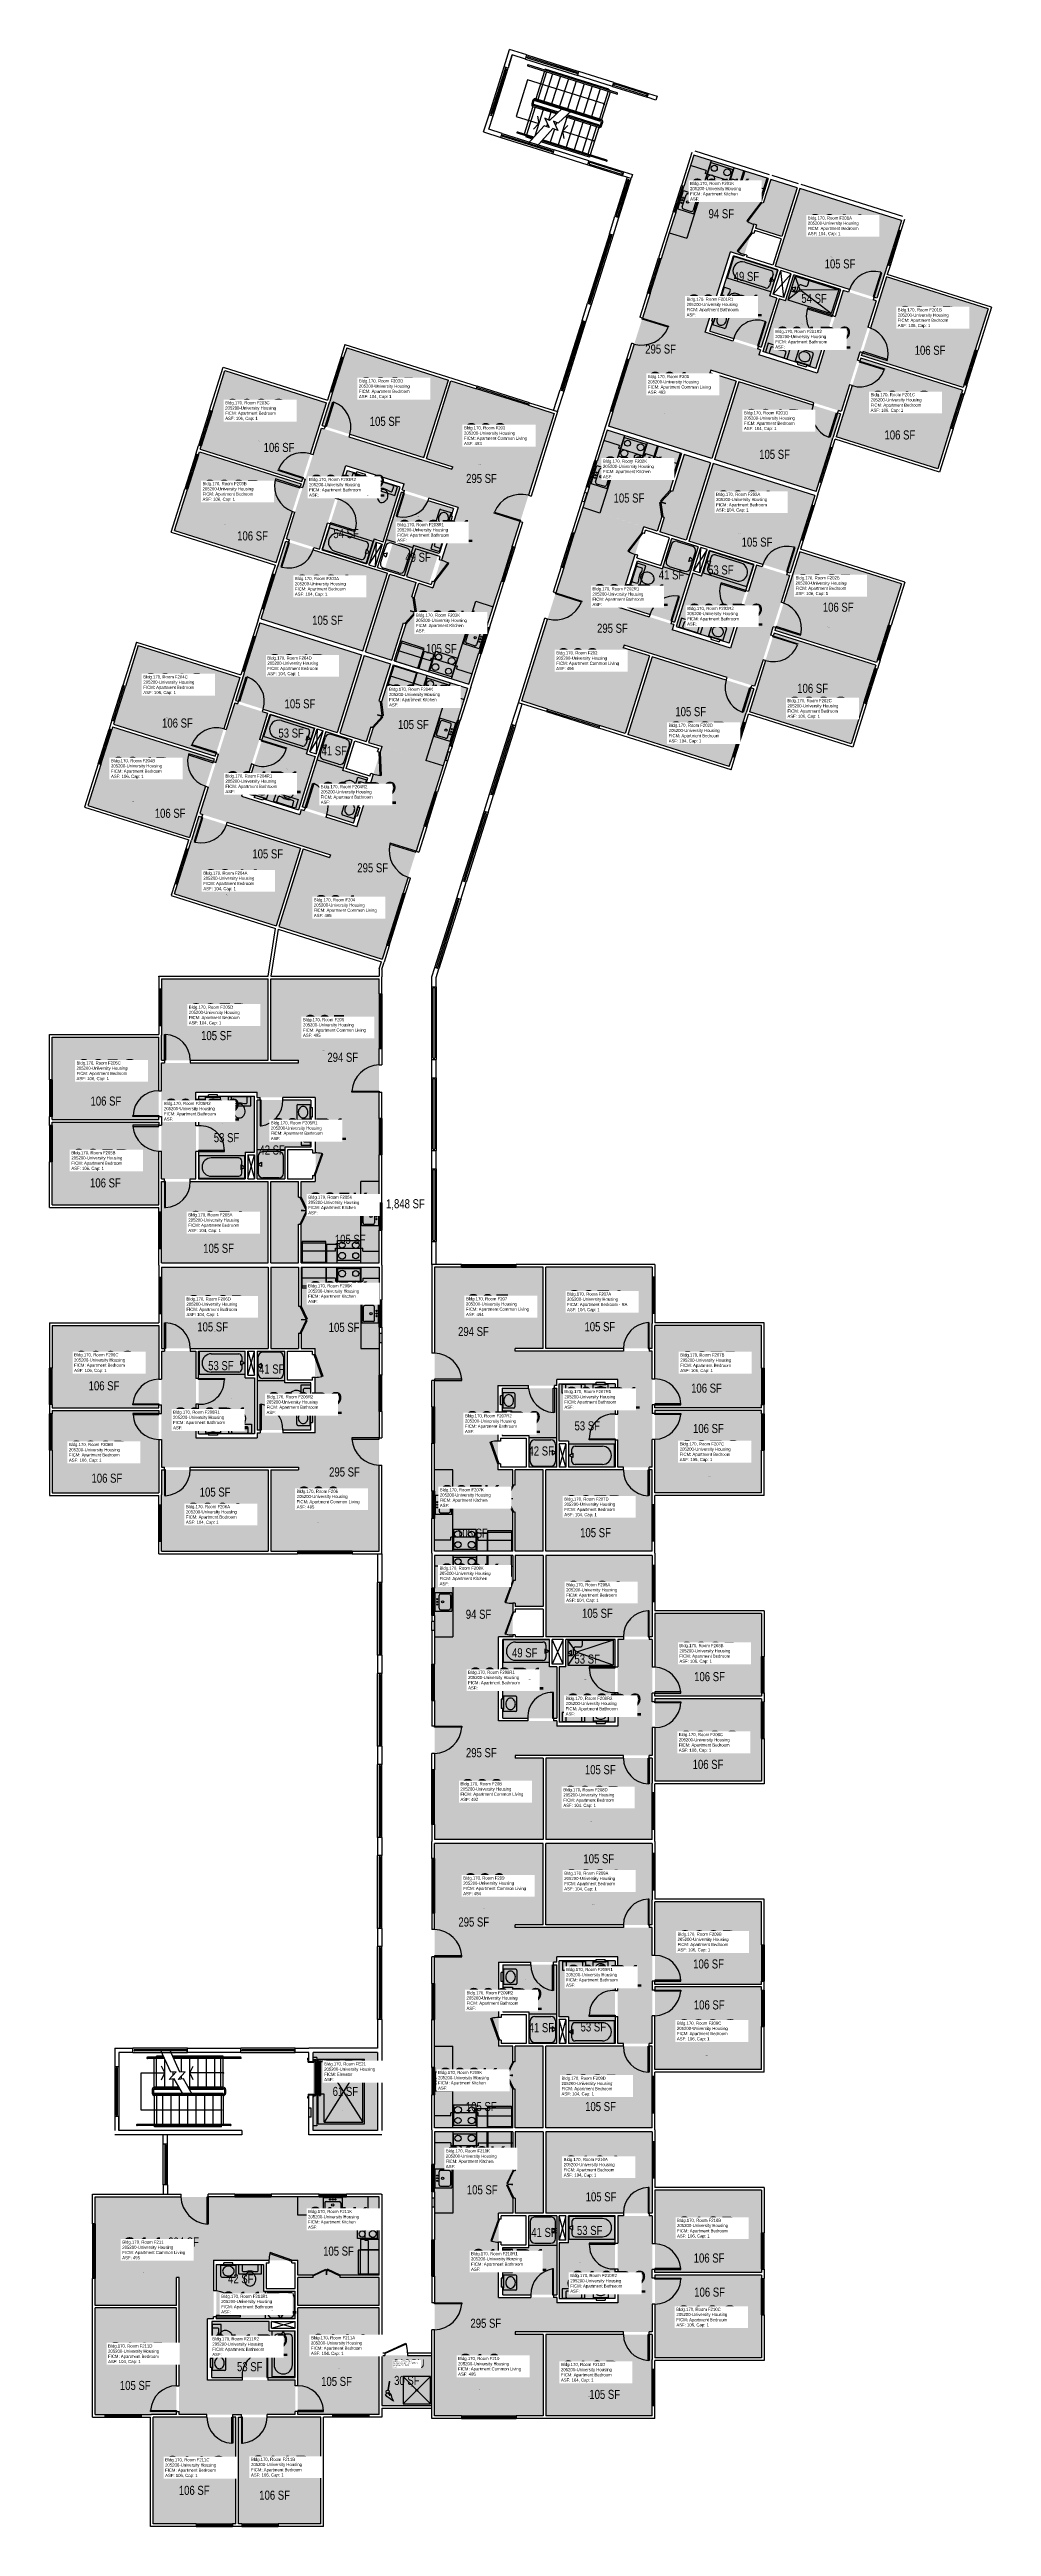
# Model space of a CAD drawing. Header units: inches. Extents: x -56 to 1185, y -144 to 3121.
import ezdxf
from ezdxf.enums import TextEntityAlignment as Align

# ---------------------------------------------------------------- set-up
doc = ezdxf.new("R2010")
doc.units = ezdxf.units.IN
doc.header["$LTSCALE"] = 10
doc.header["$MEASUREMENT"] = 0
doc.layers.get('0').update_dxf_attribs({"linetype": 'CONTINUOUS'})
for name, color, linetype in [('A-DOOR', 2, 'CONTINUOUS'), ('A-FLOR', 3, 'CONTINUOUS'), ('A-GLAZ', 1, 'CONTINUOUS'), ('A-IDEN-ICON', 4, 'CONTINUOUS'), ('A-IDEN-RNUM', 7, 'CONTINUOUS'), ('A-IDEN-SNUM', 4, 'CONTINUOUS'), ('A-IDEN-VNUM', 4, 'CONTINUOUS'), ('A-WALL', 5, 'CONTINUOUS'), ('AREA-TEXT', 3, 'CONTINUOUS'), ('P-SANR-FIXT', 2, 'CONTINUOUS'), ('Rooms-Category-Color', 7, 'CONTINUOUS'), ('Rooms-College-Color', 7, 'CONTINUOUS'), ('Rooms-Department-Color', 7, 'CONTINUOUS'), ('Rooms-Division-Color', 7, 'CONTINUOUS'), ('Rooms-Information', 7, 'CONTINUOUS')]:
    doc.layers.add(name, color=color, linetype=linetype)
doc.styles.add('CP_AREA', font='arial.ttf', dxfattribs={"height": 15})
doc.styles.add('CP_ROOMSNUMBER', font='arial.ttf', dxfattribs={"height": 1})
doc.styles.add('CP_ROOMVNUMBER', font='arial.ttf', dxfattribs={"width": 0.85, "height": 0.075})

# ---------------------------------------------------------------- blocks, each defined once
blk = doc.blocks.new('CPCUST')
at = {"color": 0, "linetype": 'ByBlock'}
for p, q in [((0.017, -0.064), (0.02, -0.047)), ((0.036, -0.07), (0.017, -0.064)), ((0.026, -0.041), (0.045, -0.041)), ((0.03, -0.034), (0.038, -0.03)), ((0.112, -0.063), (0.036, -0.07)), ((0.038, -0.03), (0.053, -0.032)), ((0.045, -0.041), (0.054, -0.051)), ((0.053, -0.032), (0.075, -0.048)), ((0.075, -0.048), (0.112, -0.063))]:
    blk.add_line(p, q, dxfattribs=at)
at = {"color": 0, "linetype": 'ByBlock', "const_width": 0.015}
blk.add_lwpolyline([(-0.03, 0.05), (0.01, -0.019)], dxfattribs=at)
at = {"color": 0, "linetype": 'ByBlock', "const_width": 0.0075}
blk.add_lwpolyline([(-0.033, 0.048, 1), (-0.027, 0.052, 1)], format="xyb", close=True, dxfattribs=at)
at = {"color": 0, "linetype": 'ByBlock'}
blk.add_circle((0.016, -0.031), 0.0141, dxfattribs=at)

msp = doc.modelspace()

# ---------------------------------------------------------------- hatches: boundary and pattern name
at = {"layer": 'Rooms-Category-Color', "true_color": 0x728ef3}
for points in [[(908.9, 2875.1), (929.1, 2939.3), (894.3, 2950.2), (884.4, 2918.8), (881.1, 2919.8), (891, 2951.3), (792.8, 2982.3), (760.5, 2880), (858.7, 2849), (872, 2891.2), (875.4, 2890.2), (874.1, 2886.1), (908.9, 2875.1)], [(900.2, 2835.9), (932.5, 2938.2), (1066.5, 2896), (1034.2, 2793.7)], [(1033.2, 2790.3), (987.2, 2644.4), (815, 2698.7), (814, 2695.4), (848.8, 2684.4), (816.5, 2582.1), (680.2, 2625.1), (760.5, 2880), (841.1, 2854.6), (807.7, 2748.7), (880.7, 2725.7), (878.6, 2719), (955.3, 2694.8), (989.8, 2804)], [(902.2, 2793.9), (881.7, 2729), (814, 2750.4), (845.3, 2849.6), (903.9, 2831.1), (893.1, 2796.8)], [(986.4, 2805.1), (953.7, 2701.1), (883.6, 2723.2), (905.5, 2792.8), (913.6, 2790.3), (924.4, 2824.6)], [(1046.7, 2821.7), (1014, 2718), (1148, 2675.8), (1180.7, 2779.5)], [(436.9, 2583.6), (469.2, 2685.8), (335.2, 2728.1), (302.9, 2625.8)], [(1013, 2714.7), (980.3, 2610.9), (1114.3, 2568.7), (1147, 2672.4)], [(308.7, 2655.9), (276, 2552.2), (142.1, 2594.5), (174.7, 2698.2)], [(255.9, 2476.5), (301.9, 2622.5), (474, 2568.2), (475.1, 2571.5), (440.2, 2582.5), (472.5, 2684.8), (608.9, 2641.8), (528.5, 2386.9), (447.9, 2412.3), (481.3, 2518.2), (408.3, 2541.2), (410.5, 2547.9), (333.7, 2572.1), (299.3, 2462.9)], [(986.1, 2641.1), (953.9, 2538.8), (819.9, 2581), (852.1, 2683.3)], [(814.9, 2576.9), (782.6, 2474.6), (747.8, 2485.5), (753.8, 2504.6), (750.5, 2505.7), (744.5, 2486.6), (646.2, 2517.6), (678.5, 2619.8), (776.7, 2588.9), (761.3, 2540), (764.7, 2538.9), (780.1, 2587.8), (814.9, 2576.9)], [(275, 2548.9), (242.3, 2445.2), (108.3, 2487.4), (141, 2591.1)], [(302.6, 2461.8), (335.4, 2565.8), (405.5, 2543.7), (383.5, 2474), (375.4, 2476.6), (364.6, 2442.3)], [(920, 2431.3), (952.2, 2533.5), (818.2, 2575.8), (786, 2473.5)], [(386.9, 2473), (407.3, 2537.8), (475, 2516.5), (443.7, 2417.3), (385.1, 2435.8), (395.9, 2470.1)], [(918.9, 2427.9), (872.9, 2282), (700.8, 2336.3), (699.7, 2332.9), (734.5, 2322), (702.3, 2219.7), (565.9, 2262.7), (646.2, 2517.6), (726.8, 2492.1), (693.5, 2386.3), (766.4, 2363.3), (764.3, 2356.6), (841.1, 2332.4), (875.5, 2441.6)], [(254.8, 2473.2), (222.6, 2370.9), (356.6, 2328.7), (388.8, 2431)], [(798.7, 2465.8), (767.5, 2366.6), (699.8, 2388), (718.4, 2447.2), (751.3, 2436.9), (763.9, 2476.8)], [(872.2, 2442.7), (839.4, 2338.7), (769.3, 2360.8), (791.4, 2431), (802.9, 2427.4), (813.5, 2461.2)], [(899.8, 2355.6), (932.5, 2459.3), (1066.5, 2417), (1033.8, 2313.3)], [(359.9, 2327.6), (392.1, 2429.9), (426.9, 2418.9), (420.9, 2399.9), (424.3, 2398.8), (430.3, 2417.9), (528.5, 2386.9), (496.3, 2284.6), (398, 2315.6), (413.5, 2364.5), (410.1, 2365.5), (394.7, 2316.6), (359.9, 2327.6)], [(188.7, 2263.4), (220.9, 2365.7), (354.9, 2323.4), (322.7, 2221.1)], [(866, 2248.5), (898.7, 2352.2), (1032.7, 2310), (1000, 2206.3)], [(161.8, 2189.8), (194.5, 2293.5), (60.5, 2335.8), (27.8, 2232.1)], [(358.2, 2322.4), (326, 2220.1), (360.8, 2209.1), (366.8, 2228.2), (370.2, 2227.1), (364.1, 2208.1), (462.4, 2177.1), (494.6, 2279.4), (396.4, 2310.3), (381, 2261.5), (377.6, 2262.5), (393.1, 2311.4), (358.2, 2322.4)], [(737.9, 2320.9), (705.6, 2218.6), (839.6, 2176.4), (871.9, 2278.7)], [(187.6, 2260.1), (141.6, 2114.1), (313.7, 2059.9), (312.7, 2056.5), (277.9, 2067.5), (245.6, 1965.2), (382, 1922.2), (462.4, 2177.1), (381.8, 2202.5), (348.4, 2096.6), (275.5, 2119.6), (273.3, 2113), (196.6, 2137.2), (231, 2246.4)], [(128.1, 2082.8), (160.8, 2186.5), (26.8, 2228.7), (-5.9, 2125)], [(234.3, 2245.3), (201.6, 2141.4), (271.7, 2119.3), (293.8, 2189.5), (282.4, 2193.1), (293, 2226.8)], [(307.8, 2222.2), (276.5, 2123), (344.2, 2101.6), (362.9, 2160.9), (330, 2171.3), (342.6, 2211.2)], [(274.6, 2068.5), (242.3, 1966.3), (108.3, 2008.5), (140.6, 2110.8)], [(231.5, 1789), (231.5, 1896.2), (91, 1896.2), (91, 1789)], [(91, 1632.5), (91, 1785.5), (271.5, 1785.5), (271.5, 1789), (235, 1789), (235, 1896.2), (378, 1896.2), (378, 1629), (294.5, 1629), (294.5, 1740), (217, 1740), (217, 1747), (136.5, 1747), (136.5, 1632.5)], [(87.5, 1819.5), (87.5, 1710.7), (-53, 1710.7), (-53, 1819.5)], [(140, 1632.5), (140, 1741.5), (213.5, 1741.5), (213.5, 1667.9), (201.5, 1667.9), (201.5, 1632.5)], [(217, 1632.5), (217, 1736.5), (289, 1736.5), (289, 1674.4), (253.5, 1674.4), (253.5, 1632.5)], [(87.5, 1707.2), (87.5, 1598.5), (-53, 1598.5), (-53, 1707.2)], [(91, 1629), (91, 1521.7), (231.5, 1521.7), (231.5, 1629)], [(235, 1521.7), (235, 1629), (271.5, 1629), (271.5, 1608.7), (275, 1608.7), (275, 1629), (378, 1629), (378, 1521.7), (275, 1521.7), (275, 1572.7), (271.5, 1572.7), (271.5, 1521.7), (235, 1521.7)], [(91, 1409), (91, 1516.2), (231.5, 1516.2), (231.5, 1409)], [(235, 1516.2), (235, 1409), (271.5, 1409), (271.5, 1429), (275, 1429), (275, 1409), (378, 1409), (378, 1516.2), (275, 1516.2), (275, 1465), (271.5, 1465), (271.5, 1516.2), (235, 1516.2)], [(738, 1252.5), (738, 1405.5), (557.5, 1405.5), (557.5, 1409), (594, 1409), (594, 1516.2), (451, 1516.2), (451, 1249), (534.5, 1249), (534.5, 1360), (612, 1360), (612, 1368), (692.5, 1368), (692.5, 1252.5)], [(597.5, 1409), (597.5, 1516.2), (738, 1516.2), (738, 1409)], [(87.5, 1330.7), (87.5, 1439.5), (-53, 1439.5), (-53, 1330.7)], [(741.5, 1439.5), (741.5, 1330.7), (882, 1330.7), (882, 1439.5)], [(91, 1405.5), (91, 1252.5), (271.5, 1252.5), (271.5, 1249), (235, 1249), (235, 1141.7), (378, 1141.7), (378, 1409), (293.5, 1409), (293.5, 1298), (217, 1298), (217, 1291), (136.5, 1291), (136.5, 1405.5)], [(140, 1405.5), (140, 1296.5), (213.5, 1296.5), (213.5, 1370.1), (201.5, 1370.1), (201.5, 1405.5)], [(217, 1405.5), (217, 1301.5), (288, 1301.5), (288, 1363.6), (253.5, 1363.6), (253.5, 1405.5)], [(612, 1252.5), (612, 1356.5), (540, 1356.5), (540, 1294.4), (575.5, 1294.4), (575.5, 1252.5)], [(689, 1252.5), (689, 1362.5), (615.5, 1362.5), (615.5, 1287), (627.5, 1287), (627.5, 1252.5)], [(87.5, 1218.5), (87.5, 1327.2), (-53, 1327.2), (-53, 1218.5)], [(741.5, 1327.2), (741.5, 1218.5), (882, 1218.5), (882, 1327.2)], [(231.5, 1249), (231.5, 1141.7), (91, 1141.7), (91, 1249)], [(594, 1141.7), (594, 1249), (557.5, 1249), (557.5, 1229), (554, 1229), (554, 1249), (451, 1249), (451, 1141.7), (554, 1141.7), (554, 1193), (557.5, 1193), (557.5, 1141.7)], [(738, 1249), (738, 1141.7), (597.5, 1141.7), (597.5, 1249)], [(594, 1136.2), (594, 1069), (557.5, 1069), (557.5, 1073.2), (554, 1073.2), (554, 1029), (451, 1029), (451, 1136.2), (554, 1136.2), (554, 1103.2), (557.5, 1103.2), (557.5, 1136.2)], [(738, 1029), (738, 1136.2), (597.5, 1136.2), (597.5, 1029)], [(741.5, 950.7), (741.5, 1059.5), (882, 1059.5), (882, 950.7)], [(738, 1025.5), (738, 872.5), (557.5, 872.5), (557.5, 869), (594, 869), (594, 761.7), (451, 761.7), (451, 1029), (535.5, 1029), (535.5, 918), (612, 918), (612, 911), (692.5, 911), (692.5, 1025.5)], [(612, 989.5), (612, 921.5), (541, 921.5), (541, 1025.5), (602.5, 1025.5), (602.5, 989.5)], [(689, 1025.5), (689, 916.6), (615.5, 916.5), (615.5, 989.5), (624, 989.5), (624, 1025.5)], [(741.5, 838.5), (741.5, 947.2), (882, 947.2), (882, 838.5)], [(597.5, 869), (597.5, 761.7), (738, 761.7), (738, 869)], [(738, 492.5), (738, 645.5), (557.5, 645.5), (557.5, 649), (594, 649), (594, 756.2), (451, 756.2), (451, 489), (535.5, 489), (535.5, 600), (612, 600), (612, 607), (692.5, 607), (692.5, 492.5)], [(597.5, 649), (597.5, 756.2), (738, 756.2), (738, 649)], [(741.5, 679.5), (741.5, 570.7), (882, 570.7), (882, 679.5)], [(612, 492.5), (612, 596.5), (541, 596.5), (541, 534.4), (575.5, 534.4), (575.5, 492.5)], [(689, 492.5), (689, 601.4), (615.5, 601.5), (615.5, 527), (627.5, 527), (627.5, 492.5)], [(741.5, 567.2), (741.5, 458.5), (882, 458.5), (882, 567.2)], [(594, 381.7), (594, 489), (557.5, 489), (557.5, 469), (554, 469), (554, 489), (451, 489), (451, 381.7), (554, 381.7), (554, 433), (557.5, 433), (557.5, 381.7)], [(738, 489), (738, 381.7), (597.5, 381.7), (597.5, 489)], [(594, 376.2), (594, 269), (557.5, 269), (557.5, 289), (554, 289), (554, 269), (451, 269), (451, 376.2), (554, 376.2), (554, 325), (557.5, 325), (557.5, 376.2)], [(738, 269), (738, 376.2), (597.5, 376.2), (597.5, 269)], [(741.5, 190.7), (741.5, 299.5), (882, 299.5), (882, 190.7)], [(267.3, 3.5), (114.3, 3.5), (114.3, 184), (110.8, 184), (110.8, 147.5), (3.5, 147.5), (3.5, 290.5), (270.8, 290.5), (270.8, 207), (159.8, 207), (159.8, 129.5), (151.8, 129.5), (151.8, 49), (267.3, 49)], [(378, 147.5), (270.8, 147.5), (270.8, 184), (290.8, 184), (290.8, 187.5), (270.8, 187.5), (270.8, 290.5), (378, 290.5), (378, 187.5), (326.8, 187.5), (326.8, 184), (378, 184), (378, 147.5)], [(738, 265.5), (738, 112.5), (557.5, 112.5), (557.5, 109), (594, 109), (594, 1.7), (451, 1.7), (451, 269), (535.5, 269), (535.5, 158), (612, 158), (612, 151), (692.5, 151), (692.5, 265.5)], [(612, 265.5), (612, 161.5), (541, 161.5), (541, 223.6), (575.5, 223.6), (575.5, 265.5)], [(689, 265.5), (689, 156.6), (615.5, 156.5), (615.5, 230.1), (627.5, 230.1), (627.5, 265.5)], [(267.3, 129.5), (163.3, 129.5), (163.3, 201.5), (225.4, 201.5), (225.4, 166), (267.3, 166)], [(741.5, 78.5), (741.5, 187.2), (882, 187.2), (882, 78.5)], [(110.8, 144), (3.5, 144), (3.5, 3.5), (110.8, 3.5)], [(270.8, 3.5), (378, 3.5), (378, 144), (270.8, 144)], [(267.3, 52.5), (157.3, 52.5), (157.3, 126), (231.9, 126), (231.9, 114), (267.3, 114)], [(597.5, 109), (597.5, 1.7), (738, 1.7), (738, 109)], [(447.5, 15.5), (381.5, 15.5), (381.5, 81.5), (447.5, 81.5)], [(80.3, 0), (189, 0), (189, -140.5), (80.3, -140.5)], [(192.5, 0), (301.3, 0), (301.3, -140.5), (192.5, -140.5)]]:
    msp.add_hatch(color=171, dxfattribs=at).paths.add_polyline_path(points)
at = {"layer": 'Rooms-Category-Color', "true_color": 0xadadad}
msp.add_hatch(color=253, dxfattribs=at).paths.add_polyline_path([(291, 378), (291, 481), (376, 481), (376, 378)])
at = {"layer": 'Rooms-College-Color', "true_color": 0xadadad}
for points in [[(908.9, 2875.1), (929.1, 2939.3), (894.3, 2950.2), (884.4, 2918.8), (881.1, 2919.8), (891, 2951.3), (792.8, 2982.3), (760.5, 2880), (858.7, 2849), (872, 2891.2), (875.4, 2890.2), (874.1, 2886.1), (908.9, 2875.1)], [(900.2, 2835.9), (932.5, 2938.2), (1066.5, 2896), (1034.2, 2793.7)], [(1033.2, 2790.3), (987.2, 2644.4), (815, 2698.7), (814, 2695.4), (848.8, 2684.4), (816.5, 2582.1), (680.2, 2625.1), (760.5, 2880), (841.1, 2854.6), (807.7, 2748.7), (880.7, 2725.7), (878.6, 2719), (955.3, 2694.8), (989.8, 2804)], [(902.2, 2793.9), (881.7, 2729), (814, 2750.4), (845.3, 2849.6), (903.9, 2831.1), (893.1, 2796.8)], [(986.4, 2805.1), (953.7, 2701.1), (883.6, 2723.2), (905.5, 2792.8), (913.6, 2790.3), (924.4, 2824.6)], [(1046.7, 2821.7), (1014, 2718), (1148, 2675.8), (1180.7, 2779.5)], [(436.9, 2583.6), (469.2, 2685.8), (335.2, 2728.1), (302.9, 2625.8)], [(1013, 2714.7), (980.3, 2610.9), (1114.3, 2568.7), (1147, 2672.4)], [(308.7, 2655.9), (276, 2552.2), (142.1, 2594.5), (174.7, 2698.2)], [(255.9, 2476.5), (301.9, 2622.5), (474, 2568.2), (475.1, 2571.5), (440.2, 2582.5), (472.5, 2684.8), (608.9, 2641.8), (528.5, 2386.9), (447.9, 2412.3), (481.3, 2518.2), (408.3, 2541.2), (410.5, 2547.9), (333.7, 2572.1), (299.3, 2462.9)], [(986.1, 2641.1), (953.9, 2538.8), (819.9, 2581), (852.1, 2683.3)], [(814.9, 2576.9), (782.6, 2474.6), (747.8, 2485.5), (753.8, 2504.6), (750.5, 2505.7), (744.5, 2486.6), (646.2, 2517.6), (678.5, 2619.8), (776.7, 2588.9), (761.3, 2540), (764.7, 2538.9), (780.1, 2587.8), (814.9, 2576.9)], [(275, 2548.9), (242.3, 2445.2), (108.3, 2487.4), (141, 2591.1)], [(302.6, 2461.8), (335.4, 2565.8), (405.5, 2543.7), (383.5, 2474), (375.4, 2476.6), (364.6, 2442.3)], [(920, 2431.3), (952.2, 2533.5), (818.2, 2575.8), (786, 2473.5)], [(386.9, 2473), (407.3, 2537.8), (475, 2516.5), (443.7, 2417.3), (385.1, 2435.8), (395.9, 2470.1)], [(918.9, 2427.9), (872.9, 2282), (700.8, 2336.3), (699.7, 2332.9), (734.5, 2322), (702.3, 2219.7), (565.9, 2262.7), (646.2, 2517.6), (726.8, 2492.1), (693.5, 2386.3), (766.4, 2363.3), (764.3, 2356.6), (841.1, 2332.4), (875.5, 2441.6)], [(254.8, 2473.2), (222.6, 2370.9), (356.6, 2328.7), (388.8, 2431)], [(798.7, 2465.8), (767.5, 2366.6), (699.8, 2388), (718.4, 2447.2), (751.3, 2436.9), (763.9, 2476.8)], [(872.2, 2442.7), (839.4, 2338.7), (769.3, 2360.8), (791.4, 2431), (802.9, 2427.4), (813.5, 2461.2)], [(899.8, 2355.6), (932.5, 2459.3), (1066.5, 2417), (1033.8, 2313.3)], [(359.9, 2327.6), (392.1, 2429.9), (426.9, 2418.9), (420.9, 2399.9), (424.3, 2398.8), (430.3, 2417.9), (528.5, 2386.9), (496.3, 2284.6), (398, 2315.6), (413.5, 2364.5), (410.1, 2365.5), (394.7, 2316.6), (359.9, 2327.6)], [(188.7, 2263.4), (220.9, 2365.7), (354.9, 2323.4), (322.7, 2221.1)], [(866, 2248.5), (898.7, 2352.2), (1032.7, 2310), (1000, 2206.3)], [(161.8, 2189.8), (194.5, 2293.5), (60.5, 2335.8), (27.8, 2232.1)], [(358.2, 2322.4), (326, 2220.1), (360.8, 2209.1), (366.8, 2228.2), (370.2, 2227.1), (364.1, 2208.1), (462.4, 2177.1), (494.6, 2279.4), (396.4, 2310.3), (381, 2261.5), (377.6, 2262.5), (393.1, 2311.4), (358.2, 2322.4)], [(737.9, 2320.9), (705.6, 2218.6), (839.6, 2176.4), (871.9, 2278.7)], [(187.6, 2260.1), (141.6, 2114.1), (313.7, 2059.9), (312.7, 2056.5), (277.9, 2067.5), (245.6, 1965.2), (382, 1922.2), (462.4, 2177.1), (381.8, 2202.5), (348.4, 2096.6), (275.5, 2119.6), (273.3, 2113), (196.6, 2137.2), (231, 2246.4)], [(128.1, 2082.8), (160.8, 2186.5), (26.8, 2228.7), (-5.9, 2125)], [(234.3, 2245.3), (201.6, 2141.4), (271.7, 2119.3), (293.8, 2189.5), (282.4, 2193.1), (293, 2226.8)], [(307.8, 2222.2), (276.5, 2123), (344.2, 2101.6), (362.9, 2160.9), (330, 2171.3), (342.6, 2211.2)], [(274.6, 2068.5), (242.3, 1966.3), (108.3, 2008.5), (140.6, 2110.8)], [(231.5, 1789), (231.5, 1896.2), (91, 1896.2), (91, 1789)], [(91, 1632.5), (91, 1785.5), (271.5, 1785.5), (271.5, 1789), (235, 1789), (235, 1896.2), (378, 1896.2), (378, 1629), (294.5, 1629), (294.5, 1740), (217, 1740), (217, 1747), (136.5, 1747), (136.5, 1632.5)], [(87.5, 1819.5), (87.5, 1710.7), (-53, 1710.7), (-53, 1819.5)], [(140, 1632.5), (140, 1741.5), (213.5, 1741.5), (213.5, 1667.9), (201.5, 1667.9), (201.5, 1632.5)], [(217, 1632.5), (217, 1736.5), (289, 1736.5), (289, 1674.4), (253.5, 1674.4), (253.5, 1632.5)], [(87.5, 1707.2), (87.5, 1598.5), (-53, 1598.5), (-53, 1707.2)], [(91, 1629), (91, 1521.7), (231.5, 1521.7), (231.5, 1629)], [(235, 1521.7), (235, 1629), (271.5, 1629), (271.5, 1608.7), (275, 1608.7), (275, 1629), (378, 1629), (378, 1521.7), (275, 1521.7), (275, 1572.7), (271.5, 1572.7), (271.5, 1521.7), (235, 1521.7)], [(91, 1409), (91, 1516.2), (231.5, 1516.2), (231.5, 1409)], [(235, 1516.2), (235, 1409), (271.5, 1409), (271.5, 1429), (275, 1429), (275, 1409), (378, 1409), (378, 1516.2), (275, 1516.2), (275, 1465), (271.5, 1465), (271.5, 1516.2), (235, 1516.2)], [(738, 1252.5), (738, 1405.5), (557.5, 1405.5), (557.5, 1409), (594, 1409), (594, 1516.2), (451, 1516.2), (451, 1249), (534.5, 1249), (534.5, 1360), (612, 1360), (612, 1368), (692.5, 1368), (692.5, 1252.5)], [(597.5, 1409), (597.5, 1516.2), (738, 1516.2), (738, 1409)], [(87.5, 1330.7), (87.5, 1439.5), (-53, 1439.5), (-53, 1330.7)], [(741.5, 1439.5), (741.5, 1330.7), (882, 1330.7), (882, 1439.5)], [(91, 1405.5), (91, 1252.5), (271.5, 1252.5), (271.5, 1249), (235, 1249), (235, 1141.7), (378, 1141.7), (378, 1409), (293.5, 1409), (293.5, 1298), (217, 1298), (217, 1291), (136.5, 1291), (136.5, 1405.5)], [(140, 1405.5), (140, 1296.5), (213.5, 1296.5), (213.5, 1370.1), (201.5, 1370.1), (201.5, 1405.5)], [(217, 1405.5), (217, 1301.5), (288, 1301.5), (288, 1363.6), (253.5, 1363.6), (253.5, 1405.5)], [(612, 1252.5), (612, 1356.5), (540, 1356.5), (540, 1294.4), (575.5, 1294.4), (575.5, 1252.5)], [(689, 1252.5), (689, 1362.5), (615.5, 1362.5), (615.5, 1287), (627.5, 1287), (627.5, 1252.5)], [(87.5, 1218.5), (87.5, 1327.2), (-53, 1327.2), (-53, 1218.5)], [(741.5, 1327.2), (741.5, 1218.5), (882, 1218.5), (882, 1327.2)], [(231.5, 1249), (231.5, 1141.7), (91, 1141.7), (91, 1249)], [(594, 1141.7), (594, 1249), (557.5, 1249), (557.5, 1229), (554, 1229), (554, 1249), (451, 1249), (451, 1141.7), (554, 1141.7), (554, 1193), (557.5, 1193), (557.5, 1141.7)], [(738, 1249), (738, 1141.7), (597.5, 1141.7), (597.5, 1249)], [(594, 1136.2), (594, 1069), (557.5, 1069), (557.5, 1073.2), (554, 1073.2), (554, 1029), (451, 1029), (451, 1136.2), (554, 1136.2), (554, 1103.2), (557.5, 1103.2), (557.5, 1136.2)], [(738, 1029), (738, 1136.2), (597.5, 1136.2), (597.5, 1029)], [(741.5, 950.7), (741.5, 1059.5), (882, 1059.5), (882, 950.7)], [(738, 1025.5), (738, 872.5), (557.5, 872.5), (557.5, 869), (594, 869), (594, 761.7), (451, 761.7), (451, 1029), (535.5, 1029), (535.5, 918), (612, 918), (612, 911), (692.5, 911), (692.5, 1025.5)], [(612, 989.5), (612, 921.5), (541, 921.5), (541, 1025.5), (602.5, 1025.5), (602.5, 989.5)], [(689, 1025.5), (689, 916.6), (615.5, 916.5), (615.5, 989.5), (624, 989.5), (624, 1025.5)], [(741.5, 838.5), (741.5, 947.2), (882, 947.2), (882, 838.5)], [(597.5, 869), (597.5, 761.7), (738, 761.7), (738, 869)], [(738, 492.5), (738, 645.5), (557.5, 645.5), (557.5, 649), (594, 649), (594, 756.2), (451, 756.2), (451, 489), (535.5, 489), (535.5, 600), (612, 600), (612, 607), (692.5, 607), (692.5, 492.5)], [(597.5, 649), (597.5, 756.2), (738, 756.2), (738, 649)], [(741.5, 679.5), (741.5, 570.7), (882, 570.7), (882, 679.5)], [(612, 492.5), (612, 596.5), (541, 596.5), (541, 534.4), (575.5, 534.4), (575.5, 492.5)], [(689, 492.5), (689, 601.4), (615.5, 601.5), (615.5, 527), (627.5, 527), (627.5, 492.5)], [(741.5, 567.2), (741.5, 458.5), (882, 458.5), (882, 567.2)], [(291, 378), (291, 481), (376, 481), (376, 378)], [(594, 381.7), (594, 489), (557.5, 489), (557.5, 469), (554, 469), (554, 489), (451, 489), (451, 381.7), (554, 381.7), (554, 433), (557.5, 433), (557.5, 381.7)], [(738, 489), (738, 381.7), (597.5, 381.7), (597.5, 489)], [(594, 376.2), (594, 269), (557.5, 269), (557.5, 289), (554, 289), (554, 269), (451, 269), (451, 376.2), (554, 376.2), (554, 325), (557.5, 325), (557.5, 376.2)], [(738, 269), (738, 376.2), (597.5, 376.2), (597.5, 269)], [(741.5, 190.7), (741.5, 299.5), (882, 299.5), (882, 190.7)], [(267.3, 3.5), (114.3, 3.5), (114.3, 184), (110.8, 184), (110.8, 147.5), (3.5, 147.5), (3.5, 290.5), (270.8, 290.5), (270.8, 207), (159.8, 207), (159.8, 129.5), (151.8, 129.5), (151.8, 49), (267.3, 49)], [(378, 147.5), (270.8, 147.5), (270.8, 184), (290.8, 184), (290.8, 187.5), (270.8, 187.5), (270.8, 290.5), (378, 290.5), (378, 187.5), (326.8, 187.5), (326.8, 184), (378, 184), (378, 147.5)], [(738, 265.5), (738, 112.5), (557.5, 112.5), (557.5, 109), (594, 109), (594, 1.7), (451, 1.7), (451, 269), (535.5, 269), (535.5, 158), (612, 158), (612, 151), (692.5, 151), (692.5, 265.5)], [(612, 265.5), (612, 161.5), (541, 161.5), (541, 223.6), (575.5, 223.6), (575.5, 265.5)], [(689, 265.5), (689, 156.6), (615.5, 156.5), (615.5, 230.1), (627.5, 230.1), (627.5, 265.5)], [(267.3, 129.5), (163.3, 129.5), (163.3, 201.5), (225.4, 201.5), (225.4, 166), (267.3, 166)], [(741.5, 78.5), (741.5, 187.2), (882, 187.2), (882, 78.5)], [(110.8, 144), (3.5, 144), (3.5, 3.5), (110.8, 3.5)], [(270.8, 3.5), (378, 3.5), (378, 144), (270.8, 144)], [(267.3, 52.5), (157.3, 52.5), (157.3, 126), (231.9, 126), (231.9, 114), (267.3, 114)], [(597.5, 109), (597.5, 1.7), (738, 1.7), (738, 109)], [(447.5, 15.5), (381.5, 15.5), (381.5, 81.5), (447.5, 81.5)], [(80.3, 0), (189, 0), (189, -140.5), (80.3, -140.5)], [(192.5, 0), (301.3, 0), (301.3, -140.5), (192.5, -140.5)]]:
    msp.add_hatch(color=253, dxfattribs=at).paths.add_polyline_path(points)
at = {"layer": 'Rooms-Department-Color', "true_color": 0x604aed}
for points in [[(908.9, 2875.1), (929.1, 2939.3), (894.3, 2950.2), (884.4, 2918.8), (881.1, 2919.8), (891, 2951.3), (792.8, 2982.3), (760.5, 2880), (858.7, 2849), (872, 2891.2), (875.4, 2890.2), (874.1, 2886.1), (908.9, 2875.1)], [(900.2, 2835.9), (932.5, 2938.2), (1066.5, 2896), (1034.2, 2793.7)], [(1033.2, 2790.3), (987.2, 2644.4), (815, 2698.7), (814, 2695.4), (848.8, 2684.4), (816.5, 2582.1), (680.2, 2625.1), (760.5, 2880), (841.1, 2854.6), (807.7, 2748.7), (880.7, 2725.7), (878.6, 2719), (955.3, 2694.8), (989.8, 2804)], [(902.2, 2793.9), (881.7, 2729), (814, 2750.4), (845.3, 2849.6), (903.9, 2831.1), (893.1, 2796.8)], [(986.4, 2805.1), (953.7, 2701.1), (883.6, 2723.2), (905.5, 2792.8), (913.6, 2790.3), (924.4, 2824.6)], [(1046.7, 2821.7), (1014, 2718), (1148, 2675.8), (1180.7, 2779.5)], [(436.9, 2583.6), (469.2, 2685.8), (335.2, 2728.1), (302.9, 2625.8)], [(1013, 2714.7), (980.3, 2610.9), (1114.3, 2568.7), (1147, 2672.4)], [(308.7, 2655.9), (276, 2552.2), (142.1, 2594.5), (174.7, 2698.2)], [(255.9, 2476.5), (301.9, 2622.5), (474, 2568.2), (475.1, 2571.5), (440.2, 2582.5), (472.5, 2684.8), (608.9, 2641.8), (528.5, 2386.9), (447.9, 2412.3), (481.3, 2518.2), (408.3, 2541.2), (410.5, 2547.9), (333.7, 2572.1), (299.3, 2462.9)], [(986.1, 2641.1), (953.9, 2538.8), (819.9, 2581), (852.1, 2683.3)], [(814.9, 2576.9), (782.6, 2474.6), (747.8, 2485.5), (753.8, 2504.6), (750.5, 2505.7), (744.5, 2486.6), (646.2, 2517.6), (678.5, 2619.8), (776.7, 2588.9), (761.3, 2540), (764.7, 2538.9), (780.1, 2587.8), (814.9, 2576.9)], [(275, 2548.9), (242.3, 2445.2), (108.3, 2487.4), (141, 2591.1)], [(302.6, 2461.8), (335.4, 2565.8), (405.5, 2543.7), (383.5, 2474), (375.4, 2476.6), (364.6, 2442.3)], [(920, 2431.3), (952.2, 2533.5), (818.2, 2575.8), (786, 2473.5)], [(386.9, 2473), (407.3, 2537.8), (475, 2516.5), (443.7, 2417.3), (385.1, 2435.8), (395.9, 2470.1)], [(918.9, 2427.9), (872.9, 2282), (700.8, 2336.3), (699.7, 2332.9), (734.5, 2322), (702.3, 2219.7), (565.9, 2262.7), (646.2, 2517.6), (726.8, 2492.1), (693.5, 2386.3), (766.4, 2363.3), (764.3, 2356.6), (841.1, 2332.4), (875.5, 2441.6)], [(254.8, 2473.2), (222.6, 2370.9), (356.6, 2328.7), (388.8, 2431)], [(798.7, 2465.8), (767.5, 2366.6), (699.8, 2388), (718.4, 2447.2), (751.3, 2436.9), (763.9, 2476.8)], [(872.2, 2442.7), (839.4, 2338.7), (769.3, 2360.8), (791.4, 2431), (802.9, 2427.4), (813.5, 2461.2)], [(899.8, 2355.6), (932.5, 2459.3), (1066.5, 2417), (1033.8, 2313.3)], [(359.9, 2327.6), (392.1, 2429.9), (426.9, 2418.9), (420.9, 2399.9), (424.3, 2398.8), (430.3, 2417.9), (528.5, 2386.9), (496.3, 2284.6), (398, 2315.6), (413.5, 2364.5), (410.1, 2365.5), (394.7, 2316.6), (359.9, 2327.6)], [(188.7, 2263.4), (220.9, 2365.7), (354.9, 2323.4), (322.7, 2221.1)], [(866, 2248.5), (898.7, 2352.2), (1032.7, 2310), (1000, 2206.3)], [(161.8, 2189.8), (194.5, 2293.5), (60.5, 2335.8), (27.8, 2232.1)], [(358.2, 2322.4), (326, 2220.1), (360.8, 2209.1), (366.8, 2228.2), (370.2, 2227.1), (364.1, 2208.1), (462.4, 2177.1), (494.6, 2279.4), (396.4, 2310.3), (381, 2261.5), (377.6, 2262.5), (393.1, 2311.4), (358.2, 2322.4)], [(737.9, 2320.9), (705.6, 2218.6), (839.6, 2176.4), (871.9, 2278.7)], [(187.6, 2260.1), (141.6, 2114.1), (313.7, 2059.9), (312.7, 2056.5), (277.9, 2067.5), (245.6, 1965.2), (382, 1922.2), (462.4, 2177.1), (381.8, 2202.5), (348.4, 2096.6), (275.5, 2119.6), (273.3, 2113), (196.6, 2137.2), (231, 2246.4)], [(128.1, 2082.8), (160.8, 2186.5), (26.8, 2228.7), (-5.9, 2125)], [(234.3, 2245.3), (201.6, 2141.4), (271.7, 2119.3), (293.8, 2189.5), (282.4, 2193.1), (293, 2226.8)], [(307.8, 2222.2), (276.5, 2123), (344.2, 2101.6), (362.9, 2160.9), (330, 2171.3), (342.6, 2211.2)], [(274.6, 2068.5), (242.3, 1966.3), (108.3, 2008.5), (140.6, 2110.8)], [(231.5, 1789), (231.5, 1896.2), (91, 1896.2), (91, 1789)], [(91, 1632.5), (91, 1785.5), (271.5, 1785.5), (271.5, 1789), (235, 1789), (235, 1896.2), (378, 1896.2), (378, 1629), (294.5, 1629), (294.5, 1740), (217, 1740), (217, 1747), (136.5, 1747), (136.5, 1632.5)], [(87.5, 1819.5), (87.5, 1710.7), (-53, 1710.7), (-53, 1819.5)], [(140, 1632.5), (140, 1741.5), (213.5, 1741.5), (213.5, 1667.9), (201.5, 1667.9), (201.5, 1632.5)], [(217, 1632.5), (217, 1736.5), (289, 1736.5), (289, 1674.4), (253.5, 1674.4), (253.5, 1632.5)], [(87.5, 1707.2), (87.5, 1598.5), (-53, 1598.5), (-53, 1707.2)], [(91, 1629), (91, 1521.7), (231.5, 1521.7), (231.5, 1629)], [(235, 1521.7), (235, 1629), (271.5, 1629), (271.5, 1608.7), (275, 1608.7), (275, 1629), (378, 1629), (378, 1521.7), (275, 1521.7), (275, 1572.7), (271.5, 1572.7), (271.5, 1521.7), (235, 1521.7)], [(91, 1409), (91, 1516.2), (231.5, 1516.2), (231.5, 1409)], [(235, 1516.2), (235, 1409), (271.5, 1409), (271.5, 1429), (275, 1429), (275, 1409), (378, 1409), (378, 1516.2), (275, 1516.2), (275, 1465), (271.5, 1465), (271.5, 1516.2), (235, 1516.2)], [(738, 1252.5), (738, 1405.5), (557.5, 1405.5), (557.5, 1409), (594, 1409), (594, 1516.2), (451, 1516.2), (451, 1249), (534.5, 1249), (534.5, 1360), (612, 1360), (612, 1368), (692.5, 1368), (692.5, 1252.5)], [(597.5, 1409), (597.5, 1516.2), (738, 1516.2), (738, 1409)], [(87.5, 1330.7), (87.5, 1439.5), (-53, 1439.5), (-53, 1330.7)], [(741.5, 1439.5), (741.5, 1330.7), (882, 1330.7), (882, 1439.5)], [(91, 1405.5), (91, 1252.5), (271.5, 1252.5), (271.5, 1249), (235, 1249), (235, 1141.7), (378, 1141.7), (378, 1409), (293.5, 1409), (293.5, 1298), (217, 1298), (217, 1291), (136.5, 1291), (136.5, 1405.5)], [(140, 1405.5), (140, 1296.5), (213.5, 1296.5), (213.5, 1370.1), (201.5, 1370.1), (201.5, 1405.5)], [(217, 1405.5), (217, 1301.5), (288, 1301.5), (288, 1363.6), (253.5, 1363.6), (253.5, 1405.5)], [(612, 1252.5), (612, 1356.5), (540, 1356.5), (540, 1294.4), (575.5, 1294.4), (575.5, 1252.5)], [(689, 1252.5), (689, 1362.5), (615.5, 1362.5), (615.5, 1287), (627.5, 1287), (627.5, 1252.5)], [(87.5, 1218.5), (87.5, 1327.2), (-53, 1327.2), (-53, 1218.5)], [(741.5, 1327.2), (741.5, 1218.5), (882, 1218.5), (882, 1327.2)], [(231.5, 1249), (231.5, 1141.7), (91, 1141.7), (91, 1249)], [(594, 1141.7), (594, 1249), (557.5, 1249), (557.5, 1229), (554, 1229), (554, 1249), (451, 1249), (451, 1141.7), (554, 1141.7), (554, 1193), (557.5, 1193), (557.5, 1141.7)], [(738, 1249), (738, 1141.7), (597.5, 1141.7), (597.5, 1249)], [(594, 1136.2), (594, 1069), (557.5, 1069), (557.5, 1073.2), (554, 1073.2), (554, 1029), (451, 1029), (451, 1136.2), (554, 1136.2), (554, 1103.2), (557.5, 1103.2), (557.5, 1136.2)], [(738, 1029), (738, 1136.2), (597.5, 1136.2), (597.5, 1029)], [(741.5, 950.7), (741.5, 1059.5), (882, 1059.5), (882, 950.7)], [(738, 1025.5), (738, 872.5), (557.5, 872.5), (557.5, 869), (594, 869), (594, 761.7), (451, 761.7), (451, 1029), (535.5, 1029), (535.5, 918), (612, 918), (612, 911), (692.5, 911), (692.5, 1025.5)], [(612, 989.5), (612, 921.5), (541, 921.5), (541, 1025.5), (602.5, 1025.5), (602.5, 989.5)], [(689, 1025.5), (689, 916.6), (615.5, 916.5), (615.5, 989.5), (624, 989.5), (624, 1025.5)], [(741.5, 838.5), (741.5, 947.2), (882, 947.2), (882, 838.5)], [(597.5, 869), (597.5, 761.7), (738, 761.7), (738, 869)], [(738, 492.5), (738, 645.5), (557.5, 645.5), (557.5, 649), (594, 649), (594, 756.2), (451, 756.2), (451, 489), (535.5, 489), (535.5, 600), (612, 600), (612, 607), (692.5, 607), (692.5, 492.5)], [(597.5, 649), (597.5, 756.2), (738, 756.2), (738, 649)], [(741.5, 679.5), (741.5, 570.7), (882, 570.7), (882, 679.5)], [(612, 492.5), (612, 596.5), (541, 596.5), (541, 534.4), (575.5, 534.4), (575.5, 492.5)], [(689, 492.5), (689, 601.4), (615.5, 601.5), (615.5, 527), (627.5, 527), (627.5, 492.5)], [(741.5, 567.2), (741.5, 458.5), (882, 458.5), (882, 567.2)], [(594, 381.7), (594, 489), (557.5, 489), (557.5, 469), (554, 469), (554, 489), (451, 489), (451, 381.7), (554, 381.7), (554, 433), (557.5, 433), (557.5, 381.7)], [(738, 489), (738, 381.7), (597.5, 381.7), (597.5, 489)], [(594, 376.2), (594, 269), (557.5, 269), (557.5, 289), (554, 289), (554, 269), (451, 269), (451, 376.2), (554, 376.2), (554, 325), (557.5, 325), (557.5, 376.2)], [(738, 269), (738, 376.2), (597.5, 376.2), (597.5, 269)], [(741.5, 190.7), (741.5, 299.5), (882, 299.5), (882, 190.7)], [(267.3, 3.5), (114.3, 3.5), (114.3, 184), (110.8, 184), (110.8, 147.5), (3.5, 147.5), (3.5, 290.5), (270.8, 290.5), (270.8, 207), (159.8, 207), (159.8, 129.5), (151.8, 129.5), (151.8, 49), (267.3, 49)], [(378, 147.5), (270.8, 147.5), (270.8, 184), (290.8, 184), (290.8, 187.5), (270.8, 187.5), (270.8, 290.5), (378, 290.5), (378, 187.5), (326.8, 187.5), (326.8, 184), (378, 184), (378, 147.5)], [(738, 265.5), (738, 112.5), (557.5, 112.5), (557.5, 109), (594, 109), (594, 1.7), (451, 1.7), (451, 269), (535.5, 269), (535.5, 158), (612, 158), (612, 151), (692.5, 151), (692.5, 265.5)], [(612, 265.5), (612, 161.5), (541, 161.5), (541, 223.6), (575.5, 223.6), (575.5, 265.5)], [(689, 265.5), (689, 156.6), (615.5, 156.5), (615.5, 230.1), (627.5, 230.1), (627.5, 265.5)], [(267.3, 129.5), (163.3, 129.5), (163.3, 201.5), (225.4, 201.5), (225.4, 166), (267.3, 166)], [(741.5, 78.5), (741.5, 187.2), (882, 187.2), (882, 78.5)], [(110.8, 144), (3.5, 144), (3.5, 3.5), (110.8, 3.5)], [(270.8, 3.5), (378, 3.5), (378, 144), (270.8, 144)], [(267.3, 52.5), (157.3, 52.5), (157.3, 126), (231.9, 126), (231.9, 114), (267.3, 114)], [(597.5, 109), (597.5, 1.7), (738, 1.7), (738, 109)], [(447.5, 15.5), (381.5, 15.5), (381.5, 81.5), (447.5, 81.5)], [(80.3, 0), (189, 0), (189, -140.5), (80.3, -140.5)], [(192.5, 0), (301.3, 0), (301.3, -140.5), (192.5, -140.5)]]:
    msp.add_hatch(color=173, dxfattribs=at).paths.add_polyline_path(points)
at = {"layer": 'Rooms-Department-Color', "true_color": 0xacacac}
msp.add_hatch(color=253, dxfattribs=at).paths.add_polyline_path([(291, 378), (291, 481), (376, 481), (376, 378)])
at = {"layer": 'Rooms-Division-Color', "true_color": 0x604aed}
for points in [[(908.9, 2875.1), (929.1, 2939.3), (894.3, 2950.2), (884.4, 2918.8), (881.1, 2919.8), (891, 2951.3), (792.8, 2982.3), (760.5, 2880), (858.7, 2849), (872, 2891.2), (875.4, 2890.2), (874.1, 2886.1), (908.9, 2875.1)], [(900.2, 2835.9), (932.5, 2938.2), (1066.5, 2896), (1034.2, 2793.7)], [(1033.2, 2790.3), (987.2, 2644.4), (815, 2698.7), (814, 2695.4), (848.8, 2684.4), (816.5, 2582.1), (680.2, 2625.1), (760.5, 2880), (841.1, 2854.6), (807.7, 2748.7), (880.7, 2725.7), (878.6, 2719), (955.3, 2694.8), (989.8, 2804)], [(902.2, 2793.9), (881.7, 2729), (814, 2750.4), (845.3, 2849.6), (903.9, 2831.1), (893.1, 2796.8)], [(986.4, 2805.1), (953.7, 2701.1), (883.6, 2723.2), (905.5, 2792.8), (913.6, 2790.3), (924.4, 2824.6)], [(1046.7, 2821.7), (1014, 2718), (1148, 2675.8), (1180.7, 2779.5)], [(436.9, 2583.6), (469.2, 2685.8), (335.2, 2728.1), (302.9, 2625.8)], [(1013, 2714.7), (980.3, 2610.9), (1114.3, 2568.7), (1147, 2672.4)], [(308.7, 2655.9), (276, 2552.2), (142.1, 2594.5), (174.7, 2698.2)], [(255.9, 2476.5), (301.9, 2622.5), (474, 2568.2), (475.1, 2571.5), (440.2, 2582.5), (472.5, 2684.8), (608.9, 2641.8), (528.5, 2386.9), (447.9, 2412.3), (481.3, 2518.2), (408.3, 2541.2), (410.5, 2547.9), (333.7, 2572.1), (299.3, 2462.9)], [(986.1, 2641.1), (953.9, 2538.8), (819.9, 2581), (852.1, 2683.3)], [(814.9, 2576.9), (782.6, 2474.6), (747.8, 2485.5), (753.8, 2504.6), (750.5, 2505.7), (744.5, 2486.6), (646.2, 2517.6), (678.5, 2619.8), (776.7, 2588.9), (761.3, 2540), (764.7, 2538.9), (780.1, 2587.8), (814.9, 2576.9)], [(275, 2548.9), (242.3, 2445.2), (108.3, 2487.4), (141, 2591.1)], [(302.6, 2461.8), (335.4, 2565.8), (405.5, 2543.7), (383.5, 2474), (375.4, 2476.6), (364.6, 2442.3)], [(920, 2431.3), (952.2, 2533.5), (818.2, 2575.8), (786, 2473.5)], [(386.9, 2473), (407.3, 2537.8), (475, 2516.5), (443.7, 2417.3), (385.1, 2435.8), (395.9, 2470.1)], [(918.9, 2427.9), (872.9, 2282), (700.8, 2336.3), (699.7, 2332.9), (734.5, 2322), (702.3, 2219.7), (565.9, 2262.7), (646.2, 2517.6), (726.8, 2492.1), (693.5, 2386.3), (766.4, 2363.3), (764.3, 2356.6), (841.1, 2332.4), (875.5, 2441.6)], [(254.8, 2473.2), (222.6, 2370.9), (356.6, 2328.7), (388.8, 2431)], [(798.7, 2465.8), (767.5, 2366.6), (699.8, 2388), (718.4, 2447.2), (751.3, 2436.9), (763.9, 2476.8)], [(872.2, 2442.7), (839.4, 2338.7), (769.3, 2360.8), (791.4, 2431), (802.9, 2427.4), (813.5, 2461.2)], [(899.8, 2355.6), (932.5, 2459.3), (1066.5, 2417), (1033.8, 2313.3)], [(359.9, 2327.6), (392.1, 2429.9), (426.9, 2418.9), (420.9, 2399.9), (424.3, 2398.8), (430.3, 2417.9), (528.5, 2386.9), (496.3, 2284.6), (398, 2315.6), (413.5, 2364.5), (410.1, 2365.5), (394.7, 2316.6), (359.9, 2327.6)], [(188.7, 2263.4), (220.9, 2365.7), (354.9, 2323.4), (322.7, 2221.1)], [(866, 2248.5), (898.7, 2352.2), (1032.7, 2310), (1000, 2206.3)], [(161.8, 2189.8), (194.5, 2293.5), (60.5, 2335.8), (27.8, 2232.1)], [(358.2, 2322.4), (326, 2220.1), (360.8, 2209.1), (366.8, 2228.2), (370.2, 2227.1), (364.1, 2208.1), (462.4, 2177.1), (494.6, 2279.4), (396.4, 2310.3), (381, 2261.5), (377.6, 2262.5), (393.1, 2311.4), (358.2, 2322.4)], [(737.9, 2320.9), (705.6, 2218.6), (839.6, 2176.4), (871.9, 2278.7)], [(187.6, 2260.1), (141.6, 2114.1), (313.7, 2059.9), (312.7, 2056.5), (277.9, 2067.5), (245.6, 1965.2), (382, 1922.2), (462.4, 2177.1), (381.8, 2202.5), (348.4, 2096.6), (275.5, 2119.6), (273.3, 2113), (196.6, 2137.2), (231, 2246.4)], [(128.1, 2082.8), (160.8, 2186.5), (26.8, 2228.7), (-5.9, 2125)], [(234.3, 2245.3), (201.6, 2141.4), (271.7, 2119.3), (293.8, 2189.5), (282.4, 2193.1), (293, 2226.8)], [(307.8, 2222.2), (276.5, 2123), (344.2, 2101.6), (362.9, 2160.9), (330, 2171.3), (342.6, 2211.2)], [(274.6, 2068.5), (242.3, 1966.3), (108.3, 2008.5), (140.6, 2110.8)], [(231.5, 1789), (231.5, 1896.2), (91, 1896.2), (91, 1789)], [(91, 1632.5), (91, 1785.5), (271.5, 1785.5), (271.5, 1789), (235, 1789), (235, 1896.2), (378, 1896.2), (378, 1629), (294.5, 1629), (294.5, 1740), (217, 1740), (217, 1747), (136.5, 1747), (136.5, 1632.5)], [(87.5, 1819.5), (87.5, 1710.7), (-53, 1710.7), (-53, 1819.5)], [(140, 1632.5), (140, 1741.5), (213.5, 1741.5), (213.5, 1667.9), (201.5, 1667.9), (201.5, 1632.5)], [(217, 1632.5), (217, 1736.5), (289, 1736.5), (289, 1674.4), (253.5, 1674.4), (253.5, 1632.5)], [(87.5, 1707.2), (87.5, 1598.5), (-53, 1598.5), (-53, 1707.2)], [(91, 1629), (91, 1521.7), (231.5, 1521.7), (231.5, 1629)], [(235, 1521.7), (235, 1629), (271.5, 1629), (271.5, 1608.7), (275, 1608.7), (275, 1629), (378, 1629), (378, 1521.7), (275, 1521.7), (275, 1572.7), (271.5, 1572.7), (271.5, 1521.7), (235, 1521.7)], [(91, 1409), (91, 1516.2), (231.5, 1516.2), (231.5, 1409)], [(235, 1516.2), (235, 1409), (271.5, 1409), (271.5, 1429), (275, 1429), (275, 1409), (378, 1409), (378, 1516.2), (275, 1516.2), (275, 1465), (271.5, 1465), (271.5, 1516.2), (235, 1516.2)], [(738, 1252.5), (738, 1405.5), (557.5, 1405.5), (557.5, 1409), (594, 1409), (594, 1516.2), (451, 1516.2), (451, 1249), (534.5, 1249), (534.5, 1360), (612, 1360), (612, 1368), (692.5, 1368), (692.5, 1252.5)], [(597.5, 1409), (597.5, 1516.2), (738, 1516.2), (738, 1409)], [(87.5, 1330.7), (87.5, 1439.5), (-53, 1439.5), (-53, 1330.7)], [(741.5, 1439.5), (741.5, 1330.7), (882, 1330.7), (882, 1439.5)], [(91, 1405.5), (91, 1252.5), (271.5, 1252.5), (271.5, 1249), (235, 1249), (235, 1141.7), (378, 1141.7), (378, 1409), (293.5, 1409), (293.5, 1298), (217, 1298), (217, 1291), (136.5, 1291), (136.5, 1405.5)], [(140, 1405.5), (140, 1296.5), (213.5, 1296.5), (213.5, 1370.1), (201.5, 1370.1), (201.5, 1405.5)], [(217, 1405.5), (217, 1301.5), (288, 1301.5), (288, 1363.6), (253.5, 1363.6), (253.5, 1405.5)], [(612, 1252.5), (612, 1356.5), (540, 1356.5), (540, 1294.4), (575.5, 1294.4), (575.5, 1252.5)], [(689, 1252.5), (689, 1362.5), (615.5, 1362.5), (615.5, 1287), (627.5, 1287), (627.5, 1252.5)], [(87.5, 1218.5), (87.5, 1327.2), (-53, 1327.2), (-53, 1218.5)], [(741.5, 1327.2), (741.5, 1218.5), (882, 1218.5), (882, 1327.2)], [(231.5, 1249), (231.5, 1141.7), (91, 1141.7), (91, 1249)], [(594, 1141.7), (594, 1249), (557.5, 1249), (557.5, 1229), (554, 1229), (554, 1249), (451, 1249), (451, 1141.7), (554, 1141.7), (554, 1193), (557.5, 1193), (557.5, 1141.7)], [(738, 1249), (738, 1141.7), (597.5, 1141.7), (597.5, 1249)], [(594, 1136.2), (594, 1069), (557.5, 1069), (557.5, 1073.2), (554, 1073.2), (554, 1029), (451, 1029), (451, 1136.2), (554, 1136.2), (554, 1103.2), (557.5, 1103.2), (557.5, 1136.2)], [(738, 1029), (738, 1136.2), (597.5, 1136.2), (597.5, 1029)], [(741.5, 950.7), (741.5, 1059.5), (882, 1059.5), (882, 950.7)], [(738, 1025.5), (738, 872.5), (557.5, 872.5), (557.5, 869), (594, 869), (594, 761.7), (451, 761.7), (451, 1029), (535.5, 1029), (535.5, 918), (612, 918), (612, 911), (692.5, 911), (692.5, 1025.5)], [(612, 989.5), (612, 921.5), (541, 921.5), (541, 1025.5), (602.5, 1025.5), (602.5, 989.5)], [(689, 1025.5), (689, 916.6), (615.5, 916.5), (615.5, 989.5), (624, 989.5), (624, 1025.5)], [(741.5, 838.5), (741.5, 947.2), (882, 947.2), (882, 838.5)], [(597.5, 869), (597.5, 761.7), (738, 761.7), (738, 869)], [(738, 492.5), (738, 645.5), (557.5, 645.5), (557.5, 649), (594, 649), (594, 756.2), (451, 756.2), (451, 489), (535.5, 489), (535.5, 600), (612, 600), (612, 607), (692.5, 607), (692.5, 492.5)], [(597.5, 649), (597.5, 756.2), (738, 756.2), (738, 649)], [(741.5, 679.5), (741.5, 570.7), (882, 570.7), (882, 679.5)], [(612, 492.5), (612, 596.5), (541, 596.5), (541, 534.4), (575.5, 534.4), (575.5, 492.5)], [(689, 492.5), (689, 601.4), (615.5, 601.5), (615.5, 527), (627.5, 527), (627.5, 492.5)], [(741.5, 567.2), (741.5, 458.5), (882, 458.5), (882, 567.2)], [(594, 381.7), (594, 489), (557.5, 489), (557.5, 469), (554, 469), (554, 489), (451, 489), (451, 381.7), (554, 381.7), (554, 433), (557.5, 433), (557.5, 381.7)], [(738, 489), (738, 381.7), (597.5, 381.7), (597.5, 489)], [(594, 376.2), (594, 269), (557.5, 269), (557.5, 289), (554, 289), (554, 269), (451, 269), (451, 376.2), (554, 376.2), (554, 325), (557.5, 325), (557.5, 376.2)], [(738, 269), (738, 376.2), (597.5, 376.2), (597.5, 269)], [(741.5, 190.7), (741.5, 299.5), (882, 299.5), (882, 190.7)], [(267.3, 3.5), (114.3, 3.5), (114.3, 184), (110.8, 184), (110.8, 147.5), (3.5, 147.5), (3.5, 290.5), (270.8, 290.5), (270.8, 207), (159.8, 207), (159.8, 129.5), (151.8, 129.5), (151.8, 49), (267.3, 49)], [(378, 147.5), (270.8, 147.5), (270.8, 184), (290.8, 184), (290.8, 187.5), (270.8, 187.5), (270.8, 290.5), (378, 290.5), (378, 187.5), (326.8, 187.5), (326.8, 184), (378, 184), (378, 147.5)], [(738, 265.5), (738, 112.5), (557.5, 112.5), (557.5, 109), (594, 109), (594, 1.7), (451, 1.7), (451, 269), (535.5, 269), (535.5, 158), (612, 158), (612, 151), (692.5, 151), (692.5, 265.5)], [(612, 265.5), (612, 161.5), (541, 161.5), (541, 223.6), (575.5, 223.6), (575.5, 265.5)], [(689, 265.5), (689, 156.6), (615.5, 156.5), (615.5, 230.1), (627.5, 230.1), (627.5, 265.5)], [(267.3, 129.5), (163.3, 129.5), (163.3, 201.5), (225.4, 201.5), (225.4, 166), (267.3, 166)], [(741.5, 78.5), (741.5, 187.2), (882, 187.2), (882, 78.5)], [(110.8, 144), (3.5, 144), (3.5, 3.5), (110.8, 3.5)], [(270.8, 3.5), (378, 3.5), (378, 144), (270.8, 144)], [(267.3, 52.5), (157.3, 52.5), (157.3, 126), (231.9, 126), (231.9, 114), (267.3, 114)], [(597.5, 109), (597.5, 1.7), (738, 1.7), (738, 109)], [(447.5, 15.5), (381.5, 15.5), (381.5, 81.5), (447.5, 81.5)], [(80.3, 0), (189, 0), (189, -140.5), (80.3, -140.5)], [(192.5, 0), (301.3, 0), (301.3, -140.5), (192.5, -140.5)]]:
    msp.add_hatch(color=173, dxfattribs=at).paths.add_polyline_path(points)
at = {"layer": 'Rooms-Division-Color', "true_color": 0xadadad}
msp.add_hatch(color=253, dxfattribs=at).paths.add_polyline_path([(291, 378), (291, 481), (376, 481), (376, 378)])

# ---------------------------------------------------------------- linework, layer by layer
at = {"layer": 'A-DOOR'}
for p, q in [((881.1, 2919.8), (862.7, 2895.8)), ((863.8, 2894.9), (882.2, 2919)), ((882.2, 2919), (881.1, 2919.8)), ((868.5, 2880), (850.1, 2855.9)), ((851.3, 2855.1), (869.6, 2879.1)), ((862.7, 2895.8), (863.8, 2894.9)), ((869.6, 2879.1), (868.5, 2880)), ((850.1, 2855.9), (851.3, 2855.1)), ((1039.3, 2827.7), (1029.1, 2795.3)), ((1030.4, 2794.9), (1040.6, 2827.3)), ((1040.6, 2827.3), (1039.3, 2827.7)), ((943.2, 2781), (942.8, 2779.6)), ((942.8, 2779.6), (975.2, 2769.4)), ((975.6, 2770.7), (943.2, 2781)), ((1029.1, 2795.3), (1030.4, 2794.9)), ((724.6, 2766.1), (725, 2767.4)), ((758.9, 2755.3), (724.6, 2766.1)), ((725, 2767.4), (759.4, 2756.6)), ((759.4, 2756.6), (758.9, 2755.3)), ((886.8, 2763.1), (876.6, 2730.7)), ((877.9, 2730.2), (888.1, 2762.7)), ((888.1, 2762.7), (886.8, 2763.1)), ((975.2, 2769.4), (975.6, 2770.7)), ((876.6, 2730.7), (877.9, 2730.2)), ((1011.4, 2709.5), (1011.8, 2710.8)), ((1011.8, 2710.8), (1044.2, 2700.6)), ((1015.7, 2723.2), (1015.2, 2721.8)), ((1015.2, 2721.8), (1047.7, 2711.6)), ((1048.1, 2712.9), (1015.7, 2723.2)), ((1047.7, 2711.6), (1048.1, 2712.9)), ((1043.8, 2699.3), (1011.4, 2709.5)), ((1044.2, 2700.6), (1043.8, 2699.3)), ((306.7, 2624.6), (316.9, 2657)), ((318.3, 2656.6), (308.1, 2624.2)), ((316.9, 2657), (318.3, 2656.6)), ((308.1, 2624.2), (306.7, 2624.6)), ((970.7, 2610.3), (981, 2642.7)), ((982.3, 2642.3), (972.1, 2609.9)), ((981, 2642.7), (982.3, 2642.3)), ((972.1, 2609.9), (970.7, 2610.3)), ((241.4, 2555.3), (240.9, 2553.9)), ((240.9, 2553.9), (273.4, 2543.7)), ((273.8, 2545.1), (241.4, 2555.3)), ((244.8, 2566.3), (245.2, 2567.6)), ((277.2, 2556), (244.8, 2566.3)), ((245.2, 2567.6), (277.7, 2557.4)), ((277.7, 2557.4), (277.2, 2556)), ((273.4, 2543.7), (273.8, 2545.1)), ((410.2, 2536.9), (400.5, 2506.4)), ((401.9, 2506), (411.5, 2536.5)), ((411.5, 2536.5), (410.2, 2536.9)), ((748, 2524.1), (749.4, 2524.3)), ((750.5, 2505.7), (748, 2524.1)), ((761.3, 2540), (748.7, 2526.3)), ((748.7, 2526.3), (749.8, 2525.3)), ((749.4, 2524.3), (751.9, 2505.8)), ((749.8, 2525.3), (762.4, 2539)), ((762.4, 2539), (761.3, 2540)), ((313.8, 2497.5), (313.4, 2496.1)), ((313.4, 2496.1), (345.8, 2485.9)), ((346.3, 2487.3), (313.8, 2497.5)), ((345.8, 2485.9), (346.3, 2487.3)), ((400.5, 2506.4), (401.9, 2506)), ((529.7, 2510.3), (530.1, 2511.6)), ((564, 2499.4), (529.7, 2510.3)), ((530.1, 2511.6), (564.4, 2500.8)), ((564.4, 2500.8), (564, 2499.4)), ((724.4, 2484.5), (706, 2460.5)), ((707.2, 2459.6), (725.6, 2483.7)), ((725.6, 2483.7), (724.4, 2484.5)), ((751.9, 2505.8), (750.5, 2505.7)), ((258.6, 2472), (248.4, 2439.6)), ((249.7, 2439.1), (260, 2471.6)), ((260, 2471.6), (258.6, 2472)), ((706, 2460.5), (707.2, 2459.6)), ((925, 2465.3), (914.8, 2432.9)), ((916.2, 2432.5), (926.4, 2464.9)), ((926.4, 2464.9), (925, 2465.3)), ((248.4, 2439.6), (249.7, 2439.1)), ((468.6, 2444.6), (450.2, 2420.5)), ((450.2, 2420.5), (451.3, 2419.6)), ((451.3, 2419.6), (469.7, 2443.7)), ((469.7, 2443.7), (468.6, 2444.6)), ((828.9, 2418.5), (828.5, 2417.2)), ((828.5, 2417.2), (860.9, 2407)), ((861.4, 2408.3), (828.9, 2418.5)), ((914.8, 2432.9), (916.2, 2432.5)), ((422.9, 2398.6), (424.3, 2398.8)), ((425.3, 2380.2), (422.9, 2398.6)), ((424.3, 2398.8), (426.7, 2380.4)), ((610.3, 2403.7), (610.8, 2405)), ((644.7, 2392.8), (610.3, 2403.7)), ((610.8, 2405), (645.1, 2394.2)), ((645.1, 2394.2), (644.7, 2392.8)), ((772.5, 2400.7), (762.3, 2368.3)), ((763.7, 2367.8), (773.9, 2400.3)), ((773.9, 2400.3), (772.5, 2400.7)), ((860.9, 2407), (861.4, 2408.3)), ((425, 2379.1), (412.4, 2365.4)), ((412.4, 2365.4), (413.4, 2364.5)), ((413.4, 2364.5), (426, 2378.2)), ((426, 2378.2), (425, 2379.1)), ((426.7, 2380.4), (425.3, 2380.2)), ((762.3, 2368.3), (763.7, 2367.8)), ((901.4, 2360.7), (901, 2359.4)), ((901, 2359.4), (933.4, 2349.2)), ((933.8, 2350.5), (901.4, 2360.7)), ((897.1, 2347.1), (897.5, 2348.4)), ((929.5, 2336.9), (897.1, 2347.1)), ((897.5, 2348.4), (930, 2338.2)), ((930, 2338.2), (929.5, 2336.9)), ((933.4, 2349.2), (933.8, 2350.5)), ((192.5, 2262.2), (202.7, 2294.6)), ((204, 2294.2), (193.8, 2261.8)), ((202.7, 2294.6), (204, 2294.2)), ((193.8, 2261.8), (192.5, 2262.2)), ((379.7, 2261.5), (381.1, 2261.7)), ((382.1, 2243.1), (379.7, 2261.5)), ((381.1, 2261.7), (383.5, 2243.3)), ((856.5, 2247.9), (866.7, 2280.3)), ((868, 2279.9), (857.8, 2247.4)), ((866.7, 2280.3), (868, 2279.9)), ((381.8, 2242), (369.2, 2228.3)), ((369.2, 2228.3), (370.2, 2227.4)), ((370.2, 2227.4), (382.8, 2241.1)), ((382.8, 2241.1), (381.8, 2242)), ((383.5, 2243.3), (382.1, 2243.1)), ((857.8, 2247.4), (856.5, 2247.9)), ((127.1, 2192.9), (126.7, 2191.5)), ((126.7, 2191.5), (159.1, 2181.3)), ((159.5, 2182.7), (127.1, 2192.9)), ((130.6, 2203.8), (131, 2205.2)), ((163, 2193.6), (130.6, 2203.8)), ((131, 2205.2), (163.4, 2195)), ((163.4, 2195), (163, 2193.6)), ((223.1, 2209.6), (223.5, 2211)), ((255.5, 2199.4), (223.1, 2209.6)), ((223.5, 2211), (255.9, 2200.8)), ((255.9, 2200.8), (255.5, 2199.4)), ((378, 2194.8), (379.4, 2194.9)), ((379.2, 2164.6), (378, 2194.8)), ((379.4, 2194.9), (380.6, 2164.6)), ((159.1, 2181.3), (159.5, 2182.7)), ((380.6, 2164.6), (379.2, 2164.6)), ((280.3, 2121.8), (290.5, 2154.2)), ((291.9, 2153.8), (281.7, 2121.3)), ((290.5, 2154.2), (291.9, 2153.8)), ((144.4, 2109.6), (134.1, 2077.2)), ((135.5, 2076.7), (145.7, 2109.2)), ((145.7, 2109.2), (144.4, 2109.6)), ((281.7, 2121.3), (280.3, 2121.8)), ((134.1, 2077.2), (135.5, 2076.7)), ((392.6, 2075.4), (392.1, 2074)), ((392.1, 2074), (426.5, 2063.2)), ((426.9, 2064.6), (392.6, 2075.4)), ((426.5, 2063.2), (426.9, 2064.6)), ((95, 1823), (96.4, 1823)), ((95, 1789), (95, 1823)), ((96.4, 1823), (96.4, 1789)), ((96.4, 1789), (95, 1789)), ((221, 1736.5), (221, 1702.5)), ((222.4, 1736.5), (221, 1736.5)), ((222.4, 1702.5), (222.4, 1736.5)), ((342, 1748.4), (378, 1748.4)), ((342, 1747), (342, 1748.4)), ((378, 1747), (342, 1747)), ((378, 1748.4), (378, 1747)), ((53.5, 1716.2), (87.5, 1716.2)), ((53.5, 1714.7), (53.5, 1716.2)), ((87.5, 1714.7), (53.5, 1714.7)), ((53.5, 1703.2), (53.5, 1701.8)), ((87.5, 1703.2), (53.5, 1703.2)), ((53.5, 1701.8), (87.5, 1701.8)), ((87.5, 1716.2), (87.5, 1714.7)), ((87.5, 1701.8), (87.5, 1703.2)), ((221, 1702.5), (222.4, 1702.5)), ((174, 1669.9), (140, 1669.9)), ((140, 1669.9), (140, 1668.5)), ((140, 1668.5), (174, 1668.5)), ((174, 1668.5), (174, 1669.9)), ((302.5, 1665.9), (292.2, 1637.5)), ((293.5, 1637), (303.8, 1665.5)), ((303.8, 1665.5), (302.5, 1665.9)), ((292.2, 1637.5), (293.5, 1637)), ((95, 1629), (95, 1595)), ((96.4, 1629), (95, 1629)), ((96.4, 1595), (96.4, 1629)), ((273.7, 1608.1), (275, 1608.7)), ((281.6, 1591.3), (273.7, 1608.1)), ((275, 1608.7), (282.9, 1591.9)), ((95, 1595), (96.4, 1595)), ((281.6, 1590.2), (273.7, 1573.3)), ((273.7, 1573.3), (275, 1572.7)), ((275, 1572.7), (282.9, 1589.6)), ((282.9, 1591.9), (281.6, 1591.3)), ((282.9, 1589.6), (281.6, 1590.2)), ((95, 1443), (96.4, 1443)), ((95, 1409), (95, 1443)), ((96.4, 1443), (96.4, 1409)), ((273.7, 1464.4), (275, 1465)), ((281.6, 1447.5), (273.7, 1464.4)), ((281.6, 1446.4), (273.7, 1429.6)), ((275, 1465), (282.9, 1448.1)), ((275, 1429), (282.9, 1445.8)), ((282.9, 1448.1), (281.6, 1447.5)), ((282.9, 1445.8), (281.6, 1446.4)), ((732.6, 1443), (732.6, 1409)), ((734, 1443), (732.6, 1443)), ((734, 1409), (734, 1443)), ((96.4, 1409), (95, 1409)), ((273.7, 1429.6), (275, 1429)), ((732.6, 1409), (734, 1409)), ((292.2, 1400.5), (293.5, 1401)), ((302.5, 1372), (292.2, 1400.5)), ((293.5, 1401), (303.8, 1372.5)), ((303.8, 1372.5), (302.5, 1372)), ((140, 1369.5), (174, 1369.5)), ((140, 1368.1), (140, 1369.5)), ((174, 1368.1), (140, 1368.1)), ((174, 1369.5), (174, 1368.1)), ((487, 1368.4), (451, 1368.4)), ((451, 1368.4), (451, 1367)), ((451, 1367), (487, 1367)), ((487, 1367), (487, 1368.4)), ((607.6, 1324.5), (607.6, 1356.5)), ((607.6, 1356.5), (609, 1356.5)), ((609, 1356.5), (609, 1324.5)), ((53.5, 1336.2), (87.5, 1336.2)), ((53.5, 1334.7), (53.5, 1336.2)), ((87.5, 1334.7), (53.5, 1334.7)), ((53.5, 1323.2), (53.5, 1321.8)), ((87.5, 1323.2), (53.5, 1323.2)), ((53.5, 1321.8), (87.5, 1321.8)), ((87.5, 1336.2), (87.5, 1334.7)), ((87.5, 1321.8), (87.5, 1323.2)), ((221, 1335.5), (222.4, 1335.5)), ((221, 1301.5), (221, 1335.5)), ((222.4, 1335.5), (222.4, 1301.5)), ((609, 1324.5), (607.6, 1324.5)), ((775.5, 1336.2), (741.5, 1336.2)), ((741.5, 1336.2), (741.5, 1334.7)), ((741.5, 1334.7), (775.5, 1334.7)), ((741.5, 1323.2), (775.5, 1323.2)), ((741.5, 1321.8), (741.5, 1323.2)), ((775.5, 1321.8), (741.5, 1321.8)), ((775.5, 1334.7), (775.5, 1336.2)), ((775.5, 1323.2), (775.5, 1321.8)), ((222.4, 1301.5), (221, 1301.5)), ((342, 1291), (342, 1289.6)), ((378, 1291), (342, 1291)), ((342, 1289.6), (378, 1289.6)), ((378, 1289.6), (378, 1291)), ((524.2, 1285.5), (525.5, 1285.9)), ((534.5, 1257), (524.2, 1285.5)), ((525.5, 1285.9), (535.8, 1257.5)), ((655, 1289.9), (689, 1289.9)), ((655, 1288.5), (655, 1289.9)), ((689, 1288.5), (655, 1288.5)), ((689, 1289.9), (689, 1288.5)), ((95, 1249), (95, 1215)), ((96.4, 1249), (95, 1249)), ((96.4, 1215), (96.4, 1249)), ((535.8, 1257.5), (534.5, 1257)), ((732.6, 1215), (732.6, 1249)), ((732.6, 1249), (734, 1249)), ((734, 1249), (734, 1215)), ((95, 1215), (96.4, 1215)), ((554, 1229), (546.1, 1212.1)), ((546.1, 1212.1), (547.4, 1211.5)), ((546.1, 1209.8), (547.4, 1210.4)), ((554, 1193), (546.1, 1209.8)), ((547.4, 1211.5), (555.3, 1228.4)), ((547.4, 1210.4), (555.3, 1193.6)), ((555.3, 1228.4), (554, 1229)), ((734, 1215), (732.6, 1215)), ((555.3, 1193.6), (554, 1193)), ((554, 1103.2), (543.7, 1074.8)), ((545, 1074.3), (555.3, 1102.8)), ((555.3, 1102.8), (554, 1103.2)), ((543.7, 1074.8), (545, 1074.3)), ((554, 1061.5), (543.7, 1033)), ((545, 1032.5), (555.3, 1061)), ((555.3, 1061), (554, 1061.5)), ((732.6, 1063), (732.6, 1029)), ((734, 1063), (732.6, 1063)), ((734, 1029), (734, 1063)), ((543.7, 1033), (545, 1032.5)), ((732.6, 1029), (734, 1029)), ((655, 989.5), (655, 988.1)), ((689, 989.5), (655, 989.5)), ((655, 988.1), (689, 988.1)), ((689, 988.1), (689, 989.5)), ((606.6, 955.5), (606.6, 921.5)), ((608, 955.5), (606.6, 955.5)), ((608, 921.5), (608, 955.5)), ((775.5, 956.2), (741.5, 956.2)), ((741.5, 956.2), (741.5, 954.7)), ((741.5, 954.7), (775.5, 954.7)), ((775.5, 954.7), (775.5, 956.2)), ((606.6, 921.5), (608, 921.5)), ((741.5, 943.2), (775.5, 943.2)), ((741.5, 941.8), (741.5, 943.2)), ((775.5, 941.8), (741.5, 941.8)), ((775.5, 943.2), (775.5, 941.8)), ((451, 911), (487, 911)), ((451, 909.6), (451, 911)), ((487, 909.6), (451, 909.6)), ((487, 911), (487, 909.6)), ((732.6, 835), (732.6, 869)), ((732.6, 869), (734, 869)), ((734, 869), (734, 835)), ((734, 835), (732.6, 835)), ((732.6, 683), (732.6, 649)), ((734, 683), (732.6, 683)), ((734, 649), (734, 683)), ((732.6, 649), (734, 649)), ((487, 608.4), (451, 608.4)), ((451, 608.4), (451, 607)), ((451, 607), (487, 607)), ((487, 607), (487, 608.4)), ((606.6, 562.5), (606.6, 596.5)), ((606.6, 596.5), (608, 596.5)), ((608, 596.5), (608, 562.5)), ((608, 562.5), (606.6, 562.5)), ((775.5, 576.2), (741.5, 576.2)), ((741.5, 576.2), (741.5, 574.7)), ((741.5, 574.7), (775.5, 574.7)), ((741.5, 563.2), (775.5, 563.2)), ((741.5, 561.8), (741.5, 563.2)), ((775.5, 561.8), (741.5, 561.8)), ((775.5, 574.7), (775.5, 576.2)), ((775.5, 563.2), (775.5, 561.8)), ((525.2, 525.5), (526.5, 525.9)), ((535.5, 497), (525.2, 525.5)), ((526.5, 525.9), (536.8, 497.5)), ((655, 529.9), (689, 529.9)), ((655, 528.5), (655, 529.9)), ((689, 528.5), (655, 528.5)), ((689, 529.9), (689, 528.5)), ((536.8, 497.5), (535.5, 497)), ((554, 468.7), (546.1, 451.9)), ((547.4, 451.3), (555.3, 468.1)), ((555.3, 468.1), (554, 468.7)), ((732.6, 455), (732.6, 489)), ((732.6, 489), (734, 489)), ((734, 489), (734, 455)), ((546.1, 451.9), (547.4, 451.3)), ((546.1, 449.6), (547.4, 450.2)), ((554, 432.7), (546.1, 449.6)), ((547.4, 450.2), (555.3, 433.3)), ((555.3, 433.3), (554, 432.7)), ((734, 455), (732.6, 455)), ((554, 325), (546.1, 308.1)), ((546.1, 308.1), (547.4, 307.5)), ((546.1, 305.8), (547.4, 306.4)), ((554, 289), (546.1, 305.8)), ((547.4, 307.5), (555.3, 324.4)), ((547.4, 306.4), (555.3, 289.6)), ((555.3, 324.4), (554, 325)), ((732.6, 303), (732.6, 269)), ((734, 303), (732.6, 303)), ((734, 269), (734, 303)), ((151.4, 254.5), (151.4, 290.5)), ((151.4, 290.5), (152.8, 290.5)), ((152.8, 290.5), (152.8, 254.5)), ((555.3, 289.6), (554, 289)), ((732.6, 269), (734, 269)), ((152.8, 254.5), (151.4, 254.5)), ((535.5, 261), (525.2, 232.5)), ((525.2, 232.5), (526.5, 232)), ((526.5, 232), (536.8, 260.5)), ((536.8, 260.5), (535.5, 261)), ((655, 229.5), (655, 228.1)), ((689, 229.5), (655, 229.5)), ((689, 228.1), (689, 229.5)), ((234.3, 217.3), (233.8, 216)), ((233.8, 216), (262.3, 205.7)), ((262.8, 207), (234.3, 217.3)), ((262.3, 205.7), (262.8, 207)), ((655, 228.1), (689, 228.1)), ((775.5, 196.2), (741.5, 196.2)), ((741.5, 196.2), (741.5, 194.7)), ((775.5, 194.7), (775.5, 196.2)), ((290.8, 187.5), (307.6, 195.4)), ((291.4, 186.2), (290.8, 187.5)), ((308.2, 194.1), (291.4, 186.2)), ((307.6, 195.4), (308.2, 194.1)), ((309.9, 195.4), (309.3, 194.1)), ((309.3, 194.1), (326.2, 186.2)), ((326.8, 187.5), (309.9, 195.4)), ((326.2, 186.2), (326.8, 187.5)), ((606.6, 195.5), (606.6, 161.5)), ((608, 195.5), (606.6, 195.5)), ((608, 161.5), (608, 195.5)), ((741.5, 194.7), (775.5, 194.7)), ((741.5, 183.2), (775.5, 183.2)), ((741.5, 181.8), (741.5, 183.2)), ((775.5, 181.8), (741.5, 181.8)), ((775.5, 183.2), (775.5, 181.8)), ((195.3, 133.9), (163.3, 133.9)), ((163.3, 133.9), (163.3, 132.5)), ((163.3, 132.5), (195.3, 132.5)), ((195.3, 132.5), (195.3, 133.9)), ((451, 151), (487, 151)), ((451, 149.6), (451, 151)), ((487, 149.6), (451, 149.6)), ((487, 151), (487, 149.6)), ((606.6, 161.5), (608, 161.5)), ((732.6, 75), (732.6, 109)), ((732.6, 109), (734, 109)), ((734, 109), (734, 75)), ((229.9, 86.5), (229.9, 52.5)), ((231.3, 86.5), (229.9, 86.5)), ((231.3, 52.5), (231.3, 86.5)), ((385.5, 85), (413.1, 97.5)), ((386, 83.8), (385.5, 85)), ((413.6, 96.4), (386, 83.8)), ((413.1, 97.5), (413.6, 96.4)), ((734, 75), (732.6, 75)), ((229.9, 52.5), (231.3, 52.5)), ((76.8, 8.9), (110.8, 8.9)), ((76.8, 7.5), (76.8, 8.9)), ((110.8, 7.5), (76.8, 7.5)), ((110.8, 8.9), (110.8, 7.5)), ((304.8, 8.9), (270.8, 8.9)), ((270.8, 8.9), (270.8, 7.5)), ((270.8, 7.5), (304.8, 7.5)), ((304.8, 7.5), (304.8, 8.9)), ((183.6, -34), (183.6, 0)), ((183.6, 0), (185, 0)), ((185, 0), (185, -34)), ((196.5, 0), (196.5, -34)), ((197.9, 0), (196.5, 0)), ((197.9, -34), (197.9, 0)), ((185, -34), (183.6, -34)), ((196.5, -34), (197.9, -34))]:
    msp.add_line(p, q, dxfattribs=at)
for centre, radius, start, end in [((875.6, 2910.1), 19.2, 232.3182, 259.4589), ((863, 2870.3), 19.2, 232.3182, 259.4589), ((1030.3, 2795.2), 33.8, 74.5066, 162.9344), ((972.9, 2769.3), 31.9, 161.1186, 256.3225), ((724.1, 2769.4), 37.6, 254.754, 337.9497), ((876.5, 2732.9), 31.9, 71.1186, 166.3225), ((1013.6, 2720.9), 35.4, 347.074, 70.3671), ((1011.8, 2710.8), 34, 252.419, 340.1466), ((306.3, 2624.4), 34.4, 343.0601, 69.5054), ((982.8, 2642.5), 34.4, 163.0601, 249.5054), ((277.2, 2556.1), 34, 72.419, 160.1466), ((275.5, 2546), 35.4, 167.074, 250.3671), ((316.1, 2497.6), 31.9, 341.1186, 76.3225), ((409.9, 2540.6), 35.6, 257.0189, 336.9494), ((564.9, 2497.5), 37.6, 74.754, 157.9497), ((747.1, 2498.7), 25.7, 69.9013, 84.7065), ((762.5, 2547.7), 25.7, 240.2968, 255.102), ((258.8, 2471.7), 33.8, 254.5066, 342.9344), ((730.3, 2500), 46.6, 240.2319, 251.365), ((916, 2432.8), 33.8, 74.5066, 162.9344), ((445.4, 2404.2), 46.6, 60.2319, 71.365), ((858.7, 2406.9), 31.9, 161.1186, 256.3225), ((609.8, 2407), 37.6, 254.754, 337.9497), ((767.5, 2367.2), 33.9, 81.4503, 163.4464), ((899.3, 2358.4), 35.4, 347.074, 70.3671), ((427.7, 2405.8), 25.7, 249.9013, 264.7065), ((412.3, 2356.8), 25.7, 60.2968, 75.102), ((897.6, 2348.4), 34, 252.419, 340.1466), ((192.8, 2262.4), 33.8, 342.0689, 70.4967), ((868.5, 2280.1), 34.4, 163.0601, 249.5054), ((163.8, 2191.9), 35.4, 74.6362, 157.9293), ((369, 2219.7), 25.7, 60.2968, 75.102), ((384.5, 2268.7), 25.7, 249.9013, 264.7065), ((159.5, 2182.7), 34, 164.8567, 252.5843), ((224.9, 2208.3), 31.9, 248.6808, 343.8847), ((383.5, 2210.9), 46.6, 253.6383, 264.7714), ((276.8, 2123.5), 33.9, 341.5569, 63.553), ((144.1, 2110), 34.4, 255.4979, 341.9432), ((428.8, 2065.6), 37.6, 167.0536, 250.2493), ((94.6, 1788.7), 34.4, 0.5585, 87.0038), ((379.5, 1745.4), 37.6, 92.2523, 175.4481), ((87.5, 1714.8), 34, 89.9173, 177.6449), ((217.2, 1735.9), 33.9, 278.9487, 0.9447), ((88.8, 1704.6), 35.4, 184.5723, 267.8654), ((142.1, 1670.7), 31.9, 358.6169, 93.8208), ((292.6, 1620.4), 46.6, 77.7303, 88.8634), ((95.3, 1628.7), 33.8, 272.005, 0.4328), ((276.2, 1616.4), 25.7, 267.3997, 282.2049), ((276.2, 1565.1), 25.7, 77.7951, 92.6003), ((95.3, 1409.2), 33.8, 359.5672, 87.995), ((276.2, 1472.7), 25.7, 267.3997, 282.2049), ((276.2, 1421.3), 25.7, 77.7951, 92.6003), ((734.4, 1408.7), 34.4, 92.9962, 179.4415), ((292.6, 1417.5), 46.6, 271.1366, 282.2697), ((449.5, 1365.4), 37.6, 4.5519, 87.7477), ((88.8, 1333.3), 35.4, 92.1346, 175.4277), ((142.1, 1367.3), 31.9, 266.1792, 1.3831), ((610.4, 1359.9), 35.6, 185.5522, 265.4828), ((741.6, 1334.8), 34, 2.3551, 90.0827), ((87.5, 1323.2), 34, 182.3551, 270.0827), ((217.2, 1302), 33.9, 359.0553, 81.0513), ((686.9, 1290.7), 31.9, 86.1792, 181.3831), ((740.2, 1324.6), 35.4, 272.1346, 355.4277), ((379.5, 1292.6), 37.6, 184.5519, 267.7477), ((535.4, 1240.4), 46.6, 91.1366, 102.2697), ((94.6, 1249.3), 34.4, 272.9962, 359.4415), ((733.8, 1248.7), 33.8, 179.5672, 267.995), ((552.9, 1236.7), 25.7, 257.7951, 272.6003), ((552.9, 1185.3), 25.7, 87.3997, 102.2049), ((551.7, 1092.3), 19.2, 249.8165, 276.9572), ((733.8, 1029.2), 33.8, 92.005, 180.4328), ((551.7, 1050.6), 19.2, 249.8165, 276.9572), ((686.9, 987.3), 31.9, 178.6169, 273.8208), ((740.2, 953.3), 35.4, 4.5723, 87.8654), ((605.8, 923.6), 31.9, 88.6169, 183.8208), ((741.6, 943.2), 34, 269.9173, 357.6449), ((449.5, 912.6), 37.6, 272.2523, 355.4481), ((734.4, 869.3), 34.4, 180.5585, 267.0038), ((734.4, 648.7), 34.4, 92.9962, 179.4415), ((449.5, 605.4), 37.6, 4.5519, 87.7477), ((611.9, 595.9), 33.9, 179.0553, 261.0513), ((741.6, 574.8), 34, 2.3551, 90.0827), ((686.9, 530.7), 31.9, 86.1792, 181.3831), ((740.2, 564.6), 35.4, 272.1346, 355.4277), ((536.4, 480.4), 46.6, 91.1366, 102.2697), ((733.8, 488.7), 33.8, 179.5672, 267.995), ((552.9, 476.4), 25.7, 257.7951, 272.6003), ((552.9, 425.1), 25.7, 87.3997, 102.2049), ((552.9, 332.7), 25.7, 257.7951, 272.6003), ((552.9, 281.3), 25.7, 87.3997, 102.2049), ((733.8, 269.2), 33.8, 92.005, 180.4328), ((154.3, 292), 37.6, 182.2523, 265.4481), ((536.4, 277.5), 46.6, 257.7303, 268.8634), ((740.2, 193.3), 35.4, 4.5723, 87.8654), ((279.3, 206.1), 46.6, 167.7303, 178.8634), ((686.9, 227.3), 31.9, 178.6169, 273.8208), ((159.8, 131.1), 35.6, 4.5172, 84.4478), ((283.1, 188.7), 25.7, 357.3997, 12.2049), ((334.4, 188.7), 25.7, 167.7951, 182.6003), ((611.9, 162), 33.9, 98.9487, 180.9447), ((741.6, 183.2), 34, 269.9173, 357.6449), ((449.5, 152.6), 37.6, 272.2523, 355.4481), ((734.4, 109.3), 34.4, 180.5585, 267.0038), ((229.1, 54.6), 31.9, 88.6169, 183.8208), ((386.4, 85.9), 29.1, 358.2479, 21.1492), ((111.1, 7.1), 34.4, 90.5585, 177.0038), ((271, 7.7), 33.8, 2.005, 90.4328), ((185, -0.1), 34, 179.9173, 267.6449), ((195.1, 1.3), 35.4, 274.5723, 357.8654)]:
    msp.add_arc(centre, radius, start, end, dxfattribs=at)
at = {"layer": 'A-FLOR'}
for p, q in [((638.4, 3089.9), (573.7, 3110.3)), ((638.8, 3091.3), (574.2, 3111.7)), ((543.9, 3096), (525.4, 3037.1)), ((545.4, 3095.5), (526.8, 3036.6)), ((573.7, 3081.5), (558.5, 3033.3)), ((674.6, 3049.7), (573.7, 3081.5)), ((691.3, 3062.8), (574, 3099.7)), ((691.7, 3064.2), (574.4, 3101.2)), ((595.9, 3092.8), (584.5, 3056.6)), ((598.8, 3091.9), (587.3, 3055.7)), ((606.4, 3089.5), (595, 3053.3)), ((596.8, 3095.7), (596.3, 3094.2)), ((680.7, 3069.2), (596.8, 3095.7)), ((616.9, 3086.2), (605.4, 3050)), ((627.4, 3082.9), (615.9, 3046.7)), ((637.9, 3079.6), (626.4, 3043.3)), ((648.3, 3076.3), (636.9, 3040)), ((658.8, 3073), (647.4, 3036.7)), ((669.3, 3069.7), (657.9, 3033.4)), ((688, 3074), (730, 3060.8)), ((730.6, 3062.7), (688.6, 3075.9)), ((580.7, 3046.2), (569.3, 3010)), ((583.5, 3045.3), (572.1, 3009.1)), ((580.7, 3054.6), (579.2, 3049.8)), ((582.1, 3054.2), (580.6, 3049.4)), ((611.7, 3036.5), (581.2, 3046.1)), ((582.1, 3048.9), (581.6, 3047.5)), ((613, 3037.6), (581.6, 3047.5)), ((614.2, 3038.8), (582.1, 3048.9)), ((594, 3042), (583, 3007.1)), ((584, 3055.1), (583.6, 3053.7)), ((669.9, 3026.5), (583.6, 3053.7)), ((670.3, 3027.9), (584, 3055.1)), ((670.8, 3029.4), (584.5, 3056.6)), ((604.5, 3038.7), (601.3, 3028.5)), ((620.3, 3044.5), (602.6, 3028)), ((631.8, 3040.9), (614, 3024.4)), ((679.8, 3066.4), (668.4, 3030.1)), ((682.7, 3065.5), (671.2, 3029.2)), ((680.7, 3069.2), (680.3, 3067.8)), ((605.7, 2986.4), (541.1, 3006.8)), ((606.2, 2987.9), (541.6, 3008.2)), ((558.5, 3033.3), (588.3, 3023.9)), ((580.9, 3004.7), (560.2, 3011.3)), ((582, 3006), (560.7, 3012.7)), ((571.7, 3007.7), (571.2, 3006.2)), ((579.8, 3003.5), (571.2, 3006.2)), ((595.4, 3021), (574, 2997)), ((588.3, 3023.9), (581.4, 3016.6)), ((606.9, 3017.3), (585.4, 2993.4)), ((586.8, 3033.8), (588.3, 3023.9)), ((602.3, 3018.5), (595.4, 3021)), ((596.3, 3030.8), (602.3, 3018.5)), ((602.6, 3028), (596.3, 3030.8)), ((599.8, 3023.6), (598.6, 3019.8)), ((609.1, 3016.6), (603.6, 2999.2)), ((613.7, 3014.9), (606.9, 3017.3)), ((607.7, 3027.2), (613.7, 3014.9)), ((614, 3024.4), (607.7, 3027.2)), ((611.8, 3025.3), (610.6, 3021.3)), ((625.5, 3032.1), (614.1, 2995.9)), ((626.7, 3021.2), (619.8, 3014)), ((619.8, 3014), (621.3, 3004.1)), ((661.8, 3000.8), (619.8, 3014)), ((667.5, 3018.9), (623.2, 3032.8)), ((667.9, 3020.3), (624.4, 3034)), ((636, 3028.8), (624.6, 2992.6)), ((668.4, 3021.7), (625.7, 3035.2)), ((646.5, 3025.5), (635.1, 2989.2)), ((657, 3022.2), (645.6, 2985.9)), ((664.6, 3019.8), (653.2, 2983.5)), ((667.5, 3018.9), (656, 2982.6)), ((668.4, 3021.7), (667.9, 3020.3)), ((669.8, 3021.3), (671.3, 3026.1)), ((670.3, 3027.9), (669.9, 3026.5)), ((671.2, 3020.8), (672.7, 3025.6)), ((655.1, 2979.8), (591.3, 2999.9)), ((677.5, 2974.3), (592.4, 3001.1)), ((678, 2975.7), (593.5, 3002.4)), ((655.6, 2981.2), (655.1, 2979.8)), ((697.9, 2959.2), (656, 2972.4)), ((655.4, 2970.5), (697.3, 2957.3)), ((705.7, 2949.7), (690.9, 2903)), ((692.9, 2902.3), (707.6, 2949.1)), ((682.5, 2876.2), (654.9, 2788.5)), ((656.8, 2787.9), (684.4, 2875.6)), ((921.1, 2825.7), (897.5, 2799)), ((911.3, 2794.7), (907.3, 2830)), ((646.4, 2761.8), (618.8, 2674)), ((620.7, 2673.4), (648.3, 2761.2)), ((364.6, 2442.3), (382, 2469.3)), ((373.9, 2471.8), (372.7, 2439.7)), ((810.2, 2462.2), (792.5, 2434.4)), ((800.6, 2431.8), (802.1, 2464.8)), ((286.7, 2195.4), (304.4, 2223.2)), ((296.3, 2225.8), (294.8, 2192.8)), ((553.5, 2229.1), (525.8, 2141.3)), ((527.7, 2140.7), (555.4, 2228.5)), ((517.4, 2114.6), (489.7, 2026.9)), ((491.6, 2026.3), (519.3, 2114)), ((481.3, 2000.2), (453.6, 1912.4)), ((455.6, 1911.8), (483.2, 1999.6)), ((449.3, 1792), (449.3, 1884)), ((451.3, 1884), (451.3, 1792)), ((449.3, 1672), (449.3, 1764)), ((451.3, 1764), (451.3, 1672)), ((205, 1664.4), (213.5, 1632.5)), ((205, 1632.5), (213.5, 1664.4)), ((449.3, 1552), (449.3, 1644)), ((451.3, 1644), (451.3, 1552)), ((205, 1373.6), (213.5, 1405.5)), ((205, 1405.5), (213.5, 1373.6)), ((624, 1283.5), (615.5, 1252.5)), ((624, 1252.5), (615.5, 1283.5)), ((377.8, 1098.5), (377.8, 1006.5)), ((379.8, 1006.5), (379.8, 1098.5)), ((620.5, 1025.5), (606, 993)), ((620.5, 993), (606, 1025.5)), ((377.8, 978.5), (377.8, 886.5)), ((379.8, 886.5), (379.8, 978.5)), ((377.8, 858.5), (377.8, 766.5)), ((379.8, 766.5), (379.8, 858.5)), ((377.8, 738.5), (377.8, 646.5)), ((379.8, 646.5), (379.8, 738.5)), ((377.8, 618.5), (377.8, 526.5)), ((379.8, 526.5), (379.8, 618.5)), ((624, 524.4), (615.5, 492.5)), ((624, 492.5), (615.5, 524.4)), ((31.5, 398.6), (31.5, 460.4)), ((33, 398.6), (33, 460.4)), ((123.4, 484.5), (55.6, 484.5)), ((123.4, 483), (55.6, 483)), ((94.2, 474.5), (72.5, 474.5)), ((94.9, 473), (72.5, 473)), ((81.5, 435), (81.5, 473)), ((84.5, 474.5), (84.5, 476)), ((93.5, 476), (84.5, 476)), ((84.5, 435), (84.5, 473)), ((103.2, 454.9), (89.9, 484.2)), ((95.5, 454), (91.1, 463)), ((95.5, 435), (95.5, 471.6)), ((115.2, 454.9), (101.9, 484.2)), ((172.5, 476), (105.5, 476)), ((195.5, 474.5), (106.2, 474.5)), ((195.5, 473), (106.9, 473)), ((117.5, 454.8), (117.5, 473)), ((128.5, 435), (128.5, 473)), ((128.5, 454), (132.9, 463)), ((139.5, 435), (139.5, 473)), ((150.5, 435), (150.5, 473)), ((161.5, 435), (161.5, 473)), ((169.5, 435), (169.5, 473)), ((172.5, 474.5), (172.5, 476)), ((172.5, 435), (172.5, 473)), ((265.4, 484.5), (197.6, 484.5)), ((265.4, 483), (197.6, 483)), ((284, 471), (284, 473.5)), ((285.5, 473.5), (284, 473.5)), ((285.5, 471), (284, 471)), ((284.5, 468), (284.5, 471)), ((284.5, 468), (292, 468)), ((296, 474.2), (291, 474.2)), ((291, 471.5), (294.5, 471.5)), ((292, 470.2), (292, 471.2)), ((292, 470), (294.5, 470)), ((292, 468), (292, 470)), ((293, 469), (293, 424)), ((293, 469), (294.5, 469)), ((294.5, 470), (294.5, 471.5)), ((294.5, 469), (294.5, 424)), ((296, 474.2), (296, 384.2)), ((297.5, 387), (297.5, 472)), ((297.5, 472), (358.5, 472)), ((297.5, 470), (301, 470)), ((299, 469), (300.5, 469)), ((299, 469), (299, 424)), ((300.5, 469), (300.5, 424)), ((301, 469), (301, 470)), ((301, 469), (305.5, 469)), ((302.5, 469), (302.5, 470)), ((302.5, 470), (304, 470)), ((304, 469), (304, 470)), ((305.5, 469), (305.5, 470)), ((305.5, 470), (356.5, 470)), ((356.5, 470), (305.5, 389)), ((305.5, 469), (356.5, 389)), ((356.5, 389), (356.5, 470)), ((358.5, 387), (358.5, 472)), ((64.2, 454), (95.5, 454)), ((64.2, 405), (64.2, 454)), ((79, 432), (79, 427)), ((80.5, 432), (80.5, 427)), ((114.1, 435), (82, 435)), ((82, 432), (82, 433.5)), ((114.9, 433.5), (82, 433.5)), ((115.8, 432), (82, 432)), ((82, 425.5), (82, 427)), ((172.5, 427), (82, 427)), ((172.5, 425.5), (82, 425.5)), ((91.1, 445), (95.5, 454)), ((101.1, 445.3), (110.4, 455.2)), ((107.9, 446.1), (101.1, 445.3)), ((110.4, 455.2), (103.2, 454.9)), ((106.5, 450.8), (106.5, 454.8)), ((106.5, 435), (106.5, 445.7)), ((119.9, 425), (107.9, 446.1)), ((113.1, 445.3), (122.4, 455.2)), ((119.9, 446.1), (113.1, 445.3)), ((122.4, 455.2), (115.2, 454.9)), ((117.5, 445.5), (117.5, 449.7)), ((131.9, 425), (119.9, 446.1)), ((172.5, 435), (126.1, 435)), ((172.5, 433.5), (126.9, 433.5)), ((172.5, 432), (127.8, 432)), ((132.9, 445), (128.5, 454)), ((172.5, 454), (128.5, 454)), ((172.5, 432), (172.5, 433.5)), ((172.5, 425.5), (172.5, 427)), ((174, 432), (174, 427)), ((175.5, 432), (175.5, 427)), ((284.5, 426), (284.5, 423)), ((284.5, 426), (292, 426)), ((292, 426), (292, 423)), ((305.5, 426), (300.5, 426)), ((305.5, 389), (305.5, 426)), ((170, 405), (64.2, 405)), ((82, 386), (82, 424)), ((172.5, 424), (82, 424)), ((85, 386), (85, 424)), ((93, 386), (93, 424)), ((104, 386), (104, 424)), ((115, 386), (115, 424)), ((126, 386), (126, 424)), ((137, 386), (137, 424)), ((148, 386), (148, 424)), ((159, 386), (159, 424)), ((170, 386), (170, 424)), ((173, 386), (173, 424)), ((285.5, 423), (284, 423)), ((284, 420.5), (284, 423)), ((285.5, 420.5), (284, 420.5)), ((285.5, 423), (284.5, 423)), ((291, 423), (292, 423)), ((293, 424), (294.5, 424)), ((299, 424), (300.5, 424)), ((182, 386), (59, 386)), ((182, 384.5), (59, 384.5)), ((82, 383), (82, 384.5)), ((170, 383), (82, 383)), ((170, 383), (170, 384.5)), ((296, 384.2), (291, 384.2)), ((297.5, 387), (358.5, 387)), ((305.5, 389), (356.5, 389)), ((95.3, 358.2), (95.3, 308.3)), ((97.3, 308.3), (97.3, 358.2)), ((624, 233.6), (615.5, 265.5)), ((624, 265.5), (615.5, 233.6)), ((236.3, 117.5), (267.3, 126)), ((267.3, 117.5), (236.3, 126))]:
    msp.add_line(p, q, dxfattribs=at)
for centre, radius, start, end in [((574, 3111), 0.75, 72.5017, 252.5017), ((544.6, 3095.7), 0.75, 342.5017, 162.5017), ((574.2, 3100.5), 0.75, 72.5017, 252.5017), ((638.6, 3090.6), 0.75, 252.5017, 72.5017), ((688.3, 3075), 1, 72.5016, 252.5016), ((526.1, 3036.8), 0.75, 162.5017, 342.5017), ((582.1, 3048.9), 3, 162.5017, 252.5017), ((582.1, 3048.9), 1.5, 162.5017, 252.5017), ((583.6, 3053.7), 3, 72.5017, 162.5017), ((583.6, 3053.7), 1.5, 72.5017, 162.5017), ((674.6, 3049.7), 0.75, 342.5017, 162.5017), ((674.6, 3049.7), 0.75, 162.5017, 342.5017), ((691.5, 3063.5), 0.75, 252.5017, 72.5017), ((730.3, 3061.7), 1, 252.5016, 72.5016), ((541.3, 3007.5), 0.75, 72.5017, 252.5017), ((560.4, 3012), 0.75, 72.5017, 252.5017), ((668.4, 3021.7), 3, 252.5017, 342.5017), ((668.4, 3021.7), 1.5, 252.5017, 342.5017), ((669.9, 3026.5), 1.5, 342.5017, 72.5017), ((669.9, 3026.5), 3, 342.5017, 72.5017), ((606, 2987.1), 0.75, 252.5017, 72.5017), ((655.7, 2971.5), 1, 72.5016, 252.5016), ((661.8, 3000.8), 0.75, 342.5017, 162.5017), ((661.8, 3000.8), 0.75, 162.5017, 342.5017), ((677.8, 2975), 0.75, 252.5017, 72.5017), ((697.6, 2958.2), 1, 252.5016, 72.5016), ((706.6, 2949.4), 1, 342.5016, 162.5016), ((683.5, 2875.9), 1, 342.5016, 162.5016), ((691.9, 2902.7), 1, 162.5016, 342.5016), ((655.8, 2788.2), 1, 162.5016, 342.5016), ((647.4, 2761.5), 1, 342.5016, 162.5016), ((619.7, 2673.7), 1, 162.5016, 342.5016), ((554.4, 2228.8), 1, 342.5016, 162.5016), ((526.8, 2141), 1, 162.5016, 342.5016), ((518.3, 2114.3), 1, 342.5016, 162.5016), ((490.7, 2026.6), 1, 162.5016, 342.5016), ((482.3, 1999.9), 1, 342.5016, 162.5016), ((454.6, 1912.1), 1, 162.5016, 342.5016), ((450.3, 1884), 1, 359.9984, 179.9984), ((450.3, 1792), 1, 179.9984, 359.9984), ((450.3, 1764), 1, 359.9984, 179.9984), ((450.3, 1672), 1, 179.9984, 359.9984), ((450.3, 1644), 1, 359.9984, 179.9984), ((450.3, 1552), 1, 179.9984, 359.9984), ((378.8, 1098.5), 1, 0, 180), ((378.8, 1006.5), 1, 180, 0), ((378.8, 978.5), 1, 0, 180), ((378.8, 886.5), 1, 180, 0), ((378.8, 858.5), 1, 0, 180), ((378.8, 766.5), 1, 180, 0), ((378.8, 738.5), 1, 0, 180), ((378.8, 646.5), 1, 180, 0), ((378.8, 618.5), 1, 0, 180), ((378.8, 526.5), 1, 180, 0), ((32.3, 460.4), 0.75, 0.0017, 180.0017), ((55.6, 483.7), 0.75, 90.0017, 270.0017), ((72.5, 473.7), 0.75, 90.0017, 270.0017), ((123.4, 483.7), 0.75, 270.0017, 90.0017), ((195.5, 473.7), 0.75, 270.0017, 90.0017), ((197.6, 483.7), 0.75, 90.0017, 270.0017), ((265.4, 483.7), 0.75, 270.0017, 90.0017), ((82, 432), 3, 90.0017, 180.0017), ((82, 427), 3, 180.0017, 270.0017), ((82, 432), 1.5, 90.0017, 180.0017), ((82, 427), 1.5, 180.0017, 270.0017), ((172.5, 454), 0.75, 0.0017, 180.0017), ((172.5, 454), 0.75, 180.0017, 0.0017), ((172.5, 432), 3, 0.0017, 90.0017), ((172.5, 432), 1.5, 0.0017, 90.0017), ((172.5, 427), 3, 270.0017, 0.0017), ((172.5, 427), 1.5, 270.0017, 0.0017), ((32.3, 398.6), 0.75, 180.0017, 0.0017), ((170, 405), 0.75, 0.0017, 180.0017), ((170, 405), 0.75, 180.0017, 0.0017), ((59, 385.2), 0.75, 90.0017, 270.0017), ((96.3, 358.2), 1, 0.0021, 180.0011), ((182, 385.2), 0.75, 270.0017, 90.0017), ((96.3, 308.3), 1, 180.0016, 0.0016)]:
    msp.add_arc(centre, radius, start, end, dxfattribs=at)
at = {"layer": 'A-GLAZ'}
for p, q in [((765.6, 2907.7), (776.4, 2942.1)), ((767.3, 2907.2), (778.1, 2941.5)), ((768.9, 2906.7), (779.8, 2941)), ((1062.5, 2883.3), (1048.1, 2837.5)), ((1064.2, 2882.8), (1049.7, 2837)), ((1065.8, 2882.3), (1051.4, 2836.5)), ((731.9, 2800.9), (746.3, 2846.7)), ((733.6, 2800.4), (748, 2846.2)), ((735.3, 2799.9), (749.7, 2845.6)), ((327.8, 2716.5), (313.4, 2670.7)), ((329.5, 2716), (315.1, 2670.2)), ((331.2, 2715.5), (316.7, 2669.7)), ((682.8, 2645), (704.4, 2713.6)), ((684.4, 2644.5), (706.1, 2713.1)), ((686.1, 2643.9), (707.7, 2712.6)), ((1149.3, 2679.8), (1163.7, 2725.6)), ((1151, 2679.3), (1165.4, 2725.1)), ((1152.7, 2678.8), (1167.1, 2724.5)), ((154.4, 2645.4), (140, 2599.6)), ((575, 2652.5), (506.4, 2674.1)), ((575.5, 2654.1), (506.9, 2675.8)), ((576.1, 2655.8), (507.4, 2677.5)), ((1131.3, 2622.6), (1145.7, 2668.4)), ((1132.9, 2622.1), (1147.4, 2667.8)), ((1134.6, 2621.5), (1149, 2667.3)), ((156.1, 2644.8), (141.7, 2599)), ((157.8, 2644.3), (143.3, 2598.5)), ((136.4, 2588.1), (121.9, 2542.4)), ((138, 2587.6), (123.6, 2541.8)), ((139.7, 2587.1), (125.3, 2541.3)), ((957.9, 2551.4), (972.3, 2597.2)), ((959.5, 2550.9), (974, 2596.7)), ((961.2, 2550.4), (975.6, 2596.2)), ((651.3, 2545.3), (662.2, 2579.6)), ((653, 2544.8), (663.8, 2579.1)), ((654.7, 2544.3), (665.5, 2578.6)), ((948.2, 2520.9), (933.8, 2475.1)), ((949.9, 2520.4), (935.5, 2474.6)), ((951.6, 2519.9), (937.1, 2474.1)), ((617.9, 2439.3), (632.4, 2485.1)), ((619.6, 2438.8), (634, 2484.6)), ((621.3, 2438.3), (635.7, 2484.1)), ((553.5, 2466.2), (539.1, 2420.4)), ((555.2, 2465.7), (540.8, 2419.9)), ((556.9, 2465.1), (542.4, 2419.4)), ((223.2, 2384.6), (237.6, 2430.4)), ((224.9, 2384.1), (239.3, 2429.9)), ((226.5, 2383.6), (241, 2429.3)), ((520.1, 2360.2), (509.3, 2325.9)), ((521.8, 2359.7), (510.9, 2325.3)), ((523.4, 2359.2), (512.6, 2324.8)), ((1035.1, 2317.4), (1049.5, 2363.2)), ((1036.7, 2316.9), (1051.2, 2362.6)), ((1038.4, 2316.3), (1052.8, 2362.1)), ((211.8, 2348.4), (197.3, 2302.6)), ((213.4, 2347.8), (199, 2302.1)), ((215.1, 2347.3), (200.7, 2301.5)), ((1017, 2260.2), (1031.4, 2305.9)), ((1018.7, 2259.6), (1033.1, 2305.4)), ((1020.4, 2259.1), (1034.8, 2304.9)), ((25.7, 2237.2), (40.2, 2282.9)), ((27.4, 2236.6), (41.8, 2282.4)), ((29.1, 2236.1), (43.5, 2281.9)), ((7.7, 2179.9), (22.1, 2225.7)), ((9.4, 2179.4), (23.8, 2225.2)), ((11, 2178.9), (25.5, 2224.7)), ((470.8, 2203.8), (481.6, 2238.1)), ((472.3, 2203.3), (483.1, 2237.7)), ((474.1, 2202.7), (485, 2237.1)), ((598.7, 2248.7), (667.4, 2227)), ((599.2, 2250.3), (667.9, 2228.7)), ((599.8, 2252), (668.4, 2230.4)), ((843.6, 2189), (858, 2234.8)), ((845.3, 2188.5), (859.7, 2234.3)), ((846.9, 2188), (861.4, 2233.7)), ((437.4, 2097.9), (451.8, 2143.5)), ((439.1, 2097.4), (453.4, 2142.9)), ((440.8, 2096.9), (455.1, 2142.4)), ((108.9, 2022.2), (123.4, 2068)), ((110.6, 2021.7), (125, 2067.4)), ((112.3, 2021.1), (126.7, 2066.9)), ((388, 1941), (409.6, 2009.7)), ((389.6, 1940.5), (411.3, 2009.2)), ((391.3, 1940), (412.9, 2008.7)), ((87.5, 1883), (87.5, 1835)), ((89.3, 1883), (89.3, 1835)), ((91, 1883), (91, 1835)), ((378, 1876.5), (378, 1804.5)), ((379.8, 1876.5), (379.8, 1804.5)), ((381.5, 1876.5), (381.5, 1804.5)), ((-56.5, 1763), (-56.5, 1715)), ((-54.7, 1763), (-54.7, 1715)), ((-53, 1763), (-53, 1715)), ((-56.5, 1703), (-56.5, 1655)), ((-54.7, 1703), (-54.7, 1655)), ((-53, 1703), (-53, 1655)), ((378, 1712), (378, 1664.2)), ((379.8, 1712), (379.8, 1664.2)), ((381.5, 1712), (381.5, 1664.2)), ((378, 1601), (378, 1565)), ((379.8, 1601), (379.8, 1565)), ((381.5, 1601), (381.5, 1565)), ((87.5, 1541), (87.5, 1589)), ((89.3, 1541), (89.3, 1589)), ((91, 1541), (91, 1589)), ((87.5, 1503), (87.5, 1455)), ((89.3, 1503), (89.3, 1455)), ((91, 1503), (91, 1455)), ((486.5, 1519.7), (558.5, 1519.7)), ((486.5, 1518), (558.5, 1518)), ((486.5, 1516.2), (558.5, 1516.2)), ((738, 1503), (738, 1455)), ((739.8, 1503), (739.8, 1455)), ((741.5, 1503), (741.5, 1455)), ((378, 1437), (378, 1473)), ((379.8, 1437), (379.8, 1473)), ((381.5, 1437), (381.5, 1473)), ((-56.5, 1335), (-56.5, 1383)), ((-54.7, 1335), (-54.7, 1383)), ((-53, 1335), (-53, 1383)), ((378, 1325.9), (378, 1373.9)), ((379.8, 1325.9), (379.8, 1373.9)), ((381.5, 1325.9), (381.5, 1373.9)), ((882, 1383), (882, 1335)), ((883.8, 1383), (883.8, 1335)), ((885.5, 1383), (885.5, 1335)), ((-56.5, 1275), (-56.5, 1323)), ((-54.7, 1275), (-54.7, 1323)), ((-53, 1275), (-53, 1323)), ((447.5, 1332.1), (447.5, 1284.1)), ((449.3, 1332.1), (449.3, 1284.1)), ((451, 1332.1), (451, 1284.1)), ((882, 1323), (882, 1275)), ((883.8, 1323), (883.8, 1275)), ((885.5, 1323), (885.5, 1275)), ((447.5, 1221), (447.5, 1185)), ((449.3, 1221), (449.3, 1185)), ((451, 1221), (451, 1185)), ((87.5, 1155), (87.5, 1203)), ((89.3, 1155), (89.3, 1203)), ((91, 1155), (91, 1203)), ((738, 1155), (738, 1203)), ((739.8, 1155), (739.8, 1203)), ((741.5, 1155), (741.5, 1203)), ((342.5, 1141.7), (270.5, 1141.7)), ((342.5, 1140), (270.5, 1140)), ((342.5, 1138.2), (270.5, 1138.2)), ((738, 1123), (738, 1075)), ((739.8, 1123), (739.8, 1075)), ((741.5, 1123), (741.5, 1075)), ((447.5, 1057), (447.5, 1093)), ((449.3, 1057), (449.3, 1093)), ((451, 1057), (451, 1093)), ((447.5, 945), (447.5, 993)), ((449.3, 945), (449.3, 993)), ((451, 945), (451, 993)), ((882, 955), (882, 1003)), ((883.8, 955), (883.8, 1003)), ((885.5, 955), (885.5, 1003)), ((882, 895), (882, 943)), ((883.8, 895), (883.8, 943)), ((885.5, 895), (885.5, 943)), ((447.5, 781.5), (447.5, 853.5)), ((449.3, 781.5), (449.3, 853.5)), ((451, 781.5), (451, 853.5)), ((738, 775), (738, 823)), ((739.8, 775), (739.8, 823)), ((741.5, 775), (741.5, 823)), ((447.5, 736.5), (447.5, 664.5)), ((449.3, 736.5), (449.3, 664.5)), ((451, 736.5), (451, 664.5)), ((738, 743), (738, 695)), ((739.8, 743), (739.8, 695)), ((741.5, 743), (741.5, 695)), ((882, 623), (882, 575)), ((883.8, 623), (883.8, 575)), ((885.5, 623), (885.5, 575)), ((447.5, 572), (447.5, 524.2)), ((449.3, 572), (449.3, 524.2)), ((451, 572), (451, 524.2)), ((882, 563), (882, 515)), ((883.8, 563), (883.8, 515)), ((885.5, 563), (885.5, 515)), ((447.5, 461), (447.5, 425)), ((449.3, 461), (449.3, 425)), ((451, 461), (451, 425)), ((738, 401), (738, 449)), ((739.8, 401), (739.8, 449)), ((741.5, 401), (741.5, 449)), ((738, 363), (738, 315)), ((739.8, 363), (739.8, 315)), ((741.5, 363), (741.5, 315)), ((447.5, 297), (447.5, 333)), ((449.3, 297), (449.3, 333)), ((451, 297), (451, 333)), ((187.6, 294), (235.6, 294)), ((298.8, 294), (334.8, 294)), ((187.6, 292.2), (235.6, 292.2)), ((187.6, 290.5), (235.6, 290.5)), ((298.8, 292.2), (334.8, 292.2)), ((298.8, 290.5), (334.8, 290.5)), ((0, 255), (0, 183)), ((1.8, 255), (1.8, 183)), ((3.5, 255), (3.5, 183)), ((447.5, 185.9), (447.5, 233.9)), ((449.3, 185.9), (449.3, 233.9)), ((451, 185.9), (451, 233.9)), ((882, 195), (882, 243)), ((883.8, 195), (883.8, 243)), ((885.5, 195), (885.5, 243)), ((882, 135), (882, 183)), ((883.8, 135), (883.8, 183)), ((885.5, 135), (885.5, 183)), ((738, 15), (738, 63)), ((739.8, 15), (739.8, 63)), ((741.5, 15), (741.5, 63)), ((16.8, 3.5), (64.8, 3.5)), ((16.8, 1.7), (64.8, 1.7)), ((364.8, 3.5), (316.8, 3.5)), ((364.8, 1.7), (316.8, 1.7)), ((486.5, 1.7), (558.5, 1.7)), ((16.8, 0), (64.8, 0)), ((364.8, 0), (316.8, 0)), ((486.5, 0), (558.5, 0)), ((486.5, -1.8), (558.5, -1.8)), ((136.8, -140.5), (184.8, -140.5)), ((136.8, -142.3), (184.8, -142.3)), ((136.8, -144), (184.8, -144)), ((196.8, -140.5), (244.8, -140.5)), ((196.8, -142.3), (244.8, -142.3)), ((196.8, -144), (244.8, -144))]:
    msp.add_line(p, q, dxfattribs=at)
at = {"layer": 'A-WALL'}
for p, q in [((542.7, 3098.6), (549.9, 3121.5)), ((553.5, 3114.6), (547.9, 3096.9)), ((549, 3100.3), (553.5, 3114.6)), ((572.8, 3114.3), (549.9, 3121.5)), ((571.1, 3109), (553.5, 3114.6)), ((571.1, 3109), (572.8, 3114.3)), ((571.1, 3109), (639.8, 3087.4)), ((572.8, 3114.3), (641.4, 3092.6)), ((522.8, 3035.6), (542.7, 3098.6)), ((528.1, 3034), (547.9, 3096.9)), ((547.9, 3096.9), (542.7, 3098.6)), ((639.8, 3087.4), (641.4, 3092.6)), ((685.6, 3072.9), (639.8, 3087.4)), ((687.2, 3078.2), (641.4, 3092.6)), ((685.6, 3072.9), (687.2, 3078.2)), ((685.6, 3072.9), (731.3, 3058.5)), ((687.2, 3078.2), (733, 3063.7)), ((731.3, 3058.5), (733, 3063.7)), ((742.8, 3054.9), (731.3, 3058.5)), ((733, 3063.7), (744.4, 3060.1)), ((744.4, 3060.1), (742.8, 3054.9)), ((515.6, 3012.8), (522.8, 3035.6)), ((515.6, 3012.8), (538.5, 3005.5)), ((522.5, 3016.3), (528.1, 3034)), ((540.1, 3010.8), (522.5, 3016.3)), ((522.8, 3035.6), (528.1, 3034)), ((538.5, 3005.5), (540.1, 3010.8)), ((538.5, 3005.5), (607.2, 2983.9)), ((540.1, 3010.8), (608.8, 2989.1)), ((607.2, 2983.9), (608.8, 2989.1)), ((607.2, 2983.9), (652.9, 2969.5)), ((654.6, 2974.7), (608.8, 2989.1)), ((652.9, 2969.5), (654.6, 2974.7)), ((654.6, 2974.7), (700.4, 2960.3)), ((790.2, 2985.9), (776.4, 2942.1)), ((792.8, 2982.3), (779.8, 2941)), ((891, 2951.3), (792.8, 2982.3)), ((892.6, 2956.5), (794.4, 2987.5)), ((652.9, 2969.5), (698.7, 2955)), ((704.9, 2953.1), (688.7, 2901.6)), ((693.9, 2899.9), (710.2, 2951.4)), ((698.7, 2955), (700.4, 2960.3)), ((710.2, 2951.4), (698.7, 2955)), ((700.4, 2960.3), (711.8, 2956.7)), ((711.8, 2956.7), (710.2, 2951.4)), ((779.8, 2941), (776.4, 2942.1)), ((891, 2951.3), (881.1, 2919.8)), ((894.3, 2950.2), (884.4, 2918.8)), ((929.1, 2939.3), (894.3, 2950.2)), ((930.8, 2944.5), (896, 2955.5)), ((929.1, 2939.3), (908.9, 2875.1)), ((1068.1, 2901.2), (934.1, 2943.5)), ((765.6, 2907.7), (746.3, 2846.7)), ((768.9, 2906.7), (760.5, 2880)), ((768.9, 2906.7), (765.6, 2907.7)), ((884.4, 2918.8), (881.1, 2919.8)), ((932.5, 2938.2), (900.2, 2835.9)), ((1066.5, 2896), (932.5, 2938.2)), ((681.5, 2878.7), (652.6, 2787.1)), ((657.8, 2785.5), (686.7, 2877)), ((681.5, 2878.7), (688.7, 2901.6)), ((681.5, 2878.7), (686.7, 2877)), ((686.7, 2877), (693.9, 2899.9)), ((688.7, 2901.6), (693.9, 2899.9)), ((760.5, 2880), (749.7, 2845.6)), ((872, 2891.2), (868.5, 2880)), ((871.9, 2878.9), (868.5, 2880)), ((873.1, 2882.8), (871.9, 2878.9)), ((875.4, 2890.2), (872, 2891.2)), ((907.9, 2871.8), (873.1, 2882.8)), ((875.4, 2890.2), (874.1, 2886.1)), ((908.9, 2875.1), (874.1, 2886.1)), ((1066.5, 2896), (1062.5, 2883.3)), ((1065.8, 2882.3), (1062.5, 2883.3)), ((1070.6, 2897.5), (1065.8, 2882.3)), ((746.3, 2846.7), (749.7, 2845.6)), ((807.7, 2748.7), (841.1, 2854.6)), ((821.5, 2774.2), (845.3, 2849.6)), ((858.7, 2849), (841.1, 2854.6)), ((903.9, 2831.1), (845.3, 2849.6)), ((859.5, 2851.4), (858.7, 2849)), ((862.8, 2850.3), (859.5, 2851.4)), ((862.8, 2850.3), (862.1, 2848)), ((896.9, 2837), (862.1, 2848)), ((907.9, 2871.8), (896.9, 2837)), ((893.1, 2796.7), (903.9, 2831.1)), ((897.5, 2799), (907.3, 2830)), ((998, 2805.1), (900.2, 2835.9)), ((921.1, 2825.7), (907.3, 2830)), ((911.3, 2794.7), (921.1, 2825.7)), ((913.6, 2790.3), (924.5, 2824.6)), ((986.4, 2805.1), (924.5, 2824.6)), ((1046.7, 2821.7), (1025.5, 2754.2)), ((1044.2, 2825.2), (1034.2, 2793.7)), ((1048.1, 2837.5), (1044.2, 2825.2)), ((1180.7, 2779.5), (1046.7, 2821.7)), ((1051.4, 2836.5), (1047.8, 2825.1)), ((1185.1, 2781.8), (1047.8, 2825.1)), ((1051.4, 2836.5), (1048.1, 2837.5)), ((645.4, 2764.2), (652.6, 2787.1)), ((650.6, 2762.6), (657.8, 2785.5)), ((652.6, 2787.1), (657.8, 2785.5)), ((731.9, 2800.9), (721.7, 2768.5)), ((735.3, 2799.9), (725, 2767.4)), ((731.9, 2800.9), (735.3, 2799.9)), ((902.2, 2793.9), (881.7, 2729)), ((905.5, 2792.8), (883.6, 2723.2)), ((902.2, 2793.9), (893.1, 2796.7)), ((911.3, 2794.7), (897.5, 2799)), ((913.6, 2790.3), (905.5, 2792.8)), ((975.6, 2770.7), (986.4, 2805.1)), ((989.8, 2804), (979, 2769.7)), ((996.9, 2801.8), (989.8, 2804)), ((998, 2805.1), (996.9, 2801.8)), ((1033.2, 2790.3), (1022.1, 2755.3)), ((1030.4, 2794.9), (1029.4, 2791.5)), ((1033.2, 2790.3), (1029.4, 2791.5)), ((1034.2, 2793.7), (1030.4, 2794.9)), ((1180.7, 2779.5), (1163.7, 2725.6)), ((1185.1, 2781.8), (1167.1, 2724.5)), ((645.4, 2764.2), (616.5, 2672.7)), ((621.8, 2671), (650.6, 2762.6)), ((645.4, 2764.2), (650.6, 2762.6)), ((725, 2767.4), (721.7, 2768.5)), ((844.4, 2737.1), (807.7, 2748.7)), ((814, 2750.4), (817.9, 2762.8)), ((814, 2750.4), (845.5, 2740.5)), ((819.6, 2774.8), (816, 2763.4)), ((817.9, 2762.8), (816, 2763.4)), ((821.5, 2774.2), (819.6, 2774.8)), ((975.6, 2770.7), (979, 2769.7)), ((1025.5, 2754.2), (1022.1, 2755.3)), ((332.9, 2732.5), (327.8, 2716.5)), ((327.8, 2716.5), (331.2, 2715.5)), ((335.2, 2728.1), (331.2, 2715.5)), ((332.9, 2732.5), (507.4, 2677.5)), ((335.2, 2728.1), (469.2, 2685.8)), ((704.4, 2713.6), (710.9, 2734.2)), ((707.7, 2712.6), (704.4, 2713.6)), ((714.2, 2733.1), (707.7, 2712.6)), ((714.2, 2733.1), (710.9, 2734.2)), ((845.5, 2740.5), (844.4, 2737.1)), ((877.9, 2730.2), (876.9, 2726.9)), ((880.7, 2725.7), (876.9, 2726.9)), ((877.9, 2730.2), (881.7, 2729)), ((880.7, 2725.7), (878.6, 2719)), ((955.4, 2694.8), (878.6, 2719)), ((929.8, 2708.6), (883.6, 2723.2)), ((953.7, 2701.1), (965.4, 2738.3)), ((968.7, 2737.3), (955.4, 2694.8)), ((965.4, 2738.3), (968.7, 2737.3)), ((1008.4, 2711.9), (1011.9, 2722.9)), ((1011.8, 2710.8), (1008.4, 2711.9)), ((1013, 2714.7), (1011.8, 2710.8)), ((1015.2, 2721.8), (1011.9, 2722.9)), ((1147, 2672.4), (1013, 2714.7)), ((1014, 2718), (1015.2, 2721.8)), ((1148, 2675.8), (1014, 2718)), ((1163.7, 2725.6), (1167.1, 2724.5)), ((154.4, 2645.4), (172.5, 2702.6)), ((157.8, 2644.3), (174.7, 2698.2)), ((172.5, 2702.6), (309.8, 2659.3)), ((174.7, 2698.2), (308.7, 2655.9)), ((436.9, 2583.6), (469.2, 2685.8)), ((440.2, 2582.5), (472.5, 2684.8)), ((472.5, 2684.8), (506.4, 2674.1)), ((815, 2698.7), (814, 2695.4)), ((848.8, 2684.4), (814, 2695.4)), ((950.9, 2655.8), (815, 2698.7)), ((848.8, 2684.4), (816.5, 2582.1)), ((852.1, 2683.3), (819.9, 2581)), ((949.9, 2652.5), (852.1, 2683.3)), ((929.8, 2708.6), (929.2, 2706.7)), ((929.2, 2706.7), (940.7, 2703.1)), ((941.3, 2705), (940.7, 2703.1)), ((953.7, 2701.1), (941.3, 2705)), ((1001.6, 2678.4), (980.3, 2610.9)), ((998.2, 2679.5), (987.2, 2644.4)), ((1001.6, 2678.4), (998.2, 2679.5)), ((1149.3, 2679.8), (1148, 2675.8)), ((1152.7, 2678.8), (1149, 2667.3)), ((1149.3, 2679.8), (1152.7, 2678.8)), ((157.8, 2644.3), (154.4, 2645.4)), ((287.5, 2588.5), (308.7, 2655.9)), ((302.9, 2625.8), (312.8, 2657.3)), ((313.4, 2670.7), (309.8, 2659.3)), ((316.7, 2669.7), (312.8, 2657.3)), ((313.4, 2670.7), (316.7, 2669.7)), ((506.4, 2674.1), (507.4, 2677.5)), ((575, 2652.5), (576.1, 2655.8)), ((575, 2652.5), (608.9, 2641.8)), ((576.1, 2655.8), (613.3, 2644.1)), ((608, 2645.7), (616.5, 2672.7)), ((613.3, 2644.1), (621.8, 2671)), ((616.5, 2672.7), (621.8, 2671)), ((949.9, 2652.5), (950.9, 2655.8)), ((982.3, 2642.3), (983.4, 2645.6)), ((987.2, 2644.4), (983.4, 2645.6)), ((1147, 2672.4), (1145.7, 2668.4)), ((1145.7, 2668.4), (1149, 2667.3)), ((290.8, 2587.4), (301.9, 2622.5)), ((301.9, 2622.5), (305.7, 2621.3)), ((302.9, 2625.8), (306.7, 2624.6)), ((306.7, 2624.6), (305.7, 2621.3)), ((339.2, 2614.4), (338.1, 2611)), ((339.2, 2614.4), (436.9, 2583.6)), ((608.9, 2641.8), (574.8, 2533.8)), ((613.3, 2644.1), (578.2, 2532.7)), ((676, 2623.5), (662.2, 2579.6)), ((678.5, 2619.8), (665.5, 2578.6)), ((682.8, 2645), (676, 2623.5)), ((776.7, 2588.9), (678.5, 2619.8)), ((686.1, 2643.9), (680.2, 2625.1)), ((816.5, 2582.1), (680.2, 2625.1)), ((686.1, 2643.9), (682.8, 2645)), ((986.1, 2641.1), (976.2, 2609.6)), ((986.1, 2641.1), (982.3, 2642.3)), ((1131.3, 2622.6), (1114.3, 2568.7)), ((1134.6, 2621.5), (1116.6, 2564.3)), ((1131.3, 2622.6), (1134.6, 2621.5)), ((136.4, 2588.1), (140, 2599.6)), ((139.7, 2587.1), (136.4, 2588.1)), ((139.7, 2587.1), (141, 2591.1)), ((143.3, 2598.5), (140, 2599.6)), ((141, 2591.1), (275, 2548.9)), ((142, 2594.5), (143.3, 2598.5)), ((142, 2594.5), (276, 2552.2)), ((287.5, 2588.5), (290.8, 2587.4)), ((338.1, 2611), (474, 2568.2)), ((440.2, 2582.5), (475.1, 2571.5)), ((776.7, 2588.9), (761.3, 2540)), ((780.1, 2587.8), (764.7, 2538.9)), ((814.9, 2576.8), (780.1, 2587.8)), ((953.9, 2538.8), (819.9, 2581)), ((972.3, 2597.2), (976.2, 2609.6)), ((975.6, 2596.2), (972.3, 2597.2)), ((975.6, 2596.2), (979.2, 2607.6)), ((1116.6, 2564.3), (979.2, 2607.6)), ((1114.3, 2568.7), (980.3, 2610.9)), ((275, 2548.9), (273.8, 2545.1)), ((276, 2552.2), (277.2, 2556)), ((280.6, 2555), (277.1, 2544)), ((277.2, 2556), (280.6, 2555)), ((320.3, 2529.6), (334, 2573)), ((335.7, 2566.7), (323.6, 2528.6)), ((334, 2573), (410.8, 2548.8)), ((335.7, 2566.7), (348.1, 2562.8)), ((348.1, 2562.8), (348.7, 2564.7)), ((360.1, 2561.1), (348.7, 2564.7)), ((359.5, 2559.2), (360.1, 2561.1)), ((405.8, 2544.6), (359.5, 2559.2)), ((408.3, 2541.2), (410.8, 2548.8)), ((474, 2568.2), (475.1, 2571.5)), ((665.5, 2578.6), (662.2, 2579.6)), ((814.9, 2576.8), (782.6, 2474.6)), ((818.2, 2575.8), (786, 2473.5)), ((952.2, 2533.5), (818.2, 2575.8)), ((953.9, 2538.8), (957.9, 2551.4)), ((956.4, 2535.1), (961.2, 2550.4)), ((961.2, 2550.4), (957.9, 2551.4)), ((103.9, 2485.1), (121.9, 2542.4)), ((108.3, 2487.4), (125.3, 2541.3)), ((125.3, 2541.3), (121.9, 2542.4)), ((273.8, 2545.1), (277.1, 2544)), ((323.6, 2528.6), (320.3, 2529.6)), ((376, 2438.7), (407.3, 2537.8)), ((383.1, 2472.6), (405.8, 2544.6)), ((410.2, 2536.9), (407.3, 2537.8)), ((408.3, 2541.2), (411.2, 2540.3)), ((410.2, 2536.9), (411.2, 2540.3)), ((442.6, 2526.7), (443.6, 2530.1)), ((476, 2516.2), (442.6, 2526.7)), ((482.3, 2517.9), (443.6, 2530.1)), ((482.3, 2517.9), (460.3, 2448.3)), ((476, 2516.2), (473, 2506.7)), ((574.8, 2533.8), (578.2, 2532.7)), ((645.3, 2526.2), (632.4, 2485.1)), ((646.3, 2517.6), (635.7, 2484.1)), ((648.9, 2537.7), (645.3, 2526.2)), ((648.2, 2525.3), (645.3, 2526.2)), ((654.7, 2544.3), (646.3, 2517.6)), ((651.8, 2536.8), (648.2, 2525.3)), ((651.3, 2545.3), (648.9, 2537.7)), ((651.8, 2536.8), (648.9, 2537.7)), ((654.7, 2544.3), (651.3, 2545.3)), ((764.7, 2538.9), (761.3, 2540)), ((952.2, 2533.5), (948.2, 2520.9)), ((951.6, 2519.9), (948.2, 2520.9)), ((956.4, 2535.1), (951.6, 2519.9)), ((103.9, 2485.1), (241.2, 2441.8)), ((108.3, 2487.4), (242.3, 2445.2)), ((242.3, 2445.2), (263.6, 2512.6)), ((255.9, 2476.5), (266.9, 2511.6)), ((263.6, 2512.6), (266.9, 2511.6)), ((299.2, 2462.9), (310.1, 2497.2)), ((313.4, 2496.1), (302.6, 2461.8)), ((313.4, 2496.1), (310.1, 2497.2)), ((469.3, 2495.2), (457.3, 2456.9)), ((469.3, 2495.2), (471.3, 2494.6)), ((471.3, 2494.6), (474.9, 2506.1)), ((473, 2506.7), (474.9, 2506.1)), ((553.5, 2466.2), (564, 2499.4)), ((556.9, 2465.1), (567.3, 2498.4)), ((564, 2499.4), (567.3, 2498.4)), ((632.4, 2485.1), (635.7, 2484.1)), ((724.4, 2484.5), (726.8, 2492.1)), ((727.8, 2483.5), (724.4, 2484.5)), ((744.5, 2486.6), (726.8, 2492.1)), ((727.8, 2483.5), (729.1, 2487.8)), ((760.6, 2477.8), (729.1, 2487.8)), ((750.5, 2505.7), (744.5, 2486.6)), ((753.8, 2504.6), (747.8, 2485.5)), ((782.6, 2474.6), (747.8, 2485.5)), ((753.8, 2504.6), (750.5, 2505.7)), ((244.3, 2439.8), (254.8, 2473.2)), ((254.8, 2473.2), (258.6, 2472)), ((255.9, 2476.5), (259.7, 2475.3)), ((258.6, 2472), (259.7, 2475.3)), ((291, 2461.8), (292.1, 2465.1)), ((291, 2461.8), (388.8, 2431)), ((292.1, 2465.1), (299.2, 2462.9)), ((302.6, 2461.8), (361.2, 2443.3)), ((371.6, 2476.2), (361.2, 2443.3)), ((373.9, 2471.8), (364.6, 2442.3)), ((371.6, 2476.2), (383.1, 2472.6)), ((382, 2469.3), (372.7, 2439.7)), ((373.9, 2471.8), (382, 2469.3)), ((423.4, 2467.6), (410.8, 2427.7)), ((425.7, 2463.2), (414.2, 2426.6)), ((457.3, 2456.9), (423.4, 2467.6)), ((458.1, 2453), (425.7, 2463.2)), ((458.1, 2453), (457, 2449.3)), ((457, 2449.3), (460.3, 2448.3)), ((556.9, 2465.1), (553.5, 2466.2)), ((693.5, 2386.3), (715.4, 2455.9)), ((718.8, 2454.9), (715.4, 2455.9)), ((717.6, 2451.2), (718.8, 2454.9)), ((717.6, 2451.2), (749.1, 2441.2)), ((749.1, 2441.2), (760.6, 2477.8)), ((751.3, 2436.8), (763.9, 2476.8)), ((798.7, 2465.8), (763.9, 2476.8)), ((798.7, 2465.8), (767.5, 2366.6)), ((883.7, 2442.7), (786, 2473.5)), ((792.5, 2434.4), (802.1, 2464.8)), ((800.6, 2431.8), (810.2, 2462.2)), ((810.2, 2462.2), (802.1, 2464.8)), ((802.9, 2427.4), (813.5, 2461.1)), ((872.2, 2442.7), (813.5, 2461.1)), ((932.5, 2459.3), (911.2, 2391.8)), ((930.5, 2464.6), (920, 2431.3)), ((933.8, 2475.1), (929.9, 2462.7)), ((1066.5, 2417.1), (932.5, 2459.3)), ((937.1, 2474.1), (933.5, 2462.6)), ((1070.9, 2419.3), (933.5, 2462.6)), ((937.1, 2474.1), (933.8, 2475.1)), ((237.6, 2430.4), (241.2, 2441.8)), ((237.6, 2430.4), (241, 2429.3)), ((241, 2429.3), (244.9, 2441.7)), ((356.6, 2328.7), (388.8, 2431)), ((359.9, 2327.6), (392.1, 2429.9)), ((364.6, 2442.3), (372.7, 2439.7)), ((376, 2438.7), (410.8, 2427.7)), ((392.1, 2429.9), (426.9, 2418.9)), ((414.2, 2426.6), (446.6, 2416.4)), ((420.9, 2399.9), (426.9, 2418.9)), ((424.3, 2398.8), (430.3, 2417.9)), ((430.3, 2417.9), (448.9, 2412)), ((448, 2420.7), (446.6, 2416.4)), ((448, 2420.7), (451.3, 2419.6)), ((451.3, 2419.6), (448.9, 2412)), ((523.4, 2359.2), (542.4, 2419.4)), ((528.5, 2386.9), (539.1, 2420.4)), ((542.4, 2419.4), (539.1, 2420.4)), ((617.9, 2439.3), (607.4, 2406.1)), ((621.3, 2438.3), (610.8, 2405)), ((617.9, 2439.3), (621.3, 2438.3)), ((706.4, 2409), (718.4, 2447.2)), ((718.4, 2447.2), (751.3, 2436.8)), ((791.4, 2431), (769.3, 2360.8)), ((802.9, 2427.4), (791.4, 2431)), ((800.6, 2431.8), (792.5, 2434.4)), ((861.4, 2408.3), (872.2, 2442.7)), ((875.5, 2441.6), (864.7, 2407.3)), ((882.7, 2439.3), (875.5, 2441.6)), ((883.7, 2442.7), (882.7, 2439.3)), ((918.9, 2427.9), (907.9, 2392.9)), ((916.2, 2432.5), (915.1, 2429.1)), ((918.9, 2427.9), (915.1, 2429.1)), ((920, 2431.3), (916.2, 2432.5)), ((1066.5, 2417.1), (1049.5, 2363.2)), ((1070.9, 2419.3), (1052.8, 2362.1)), ((218.4, 2369.3), (223.2, 2384.6)), ((223.2, 2384.6), (226.5, 2383.6)), ((420.9, 2399.9), (424.3, 2398.8)), ((520.1, 2360.2), (528.5, 2386.9)), ((526.6, 2387.5), (528.5, 2386.9)), ((610.8, 2405), (607.4, 2406.1)), ((693.5, 2386.3), (734, 2373.5)), ((699.8, 2388), (702.8, 2397.5)), ((699.8, 2388), (735.1, 2376.8)), ((704.5, 2409.6), (700.9, 2398.1)), ((702.8, 2397.5), (700.9, 2398.1)), ((706.4, 2409), (704.5, 2409.6)), ((861.4, 2408.3), (864.7, 2407.3)), ((911.2, 2391.8), (907.9, 2392.9)), ((218.4, 2369.3), (211.8, 2348.4)), ((220.9, 2365.7), (215.1, 2347.3)), ((220.9, 2365.7), (354.9, 2323.4)), ((222.6, 2370.9), (226.5, 2383.6)), ((222.6, 2370.9), (356.6, 2328.7)), ((394.7, 2316.6), (410.1, 2365.5)), ((398, 2315.6), (413.4, 2364.5)), ((410.1, 2365.5), (413.4, 2364.5)), ((520.1, 2360.2), (523.4, 2359.2)), ((561.5, 2260.4), (596.6, 2371.7)), ((565.9, 2262.7), (599.9, 2370.7)), ((599.9, 2370.7), (596.6, 2371.7)), ((735.1, 2376.8), (734, 2373.5)), ((763.7, 2367.8), (762.6, 2364.5)), ((766.4, 2363.3), (762.6, 2364.5)), ((763.7, 2367.8), (767.5, 2366.6)), ((766.4, 2363.3), (764.3, 2356.6)), ((841.1, 2332.4), (764.3, 2356.6)), ((769.3, 2360.8), (815.6, 2346.2)), ((839.4, 2338.7), (851.1, 2375.9)), ((854.5, 2374.8), (841.1, 2332.4)), ((851.1, 2375.9), (854.5, 2374.8)), ((894.2, 2349.5), (897.6, 2360.4)), ((898.7, 2352.2), (897.5, 2348.4)), ((901, 2359.4), (897.6, 2360.4)), ((1032.7, 2310), (898.7, 2352.2)), ((899.8, 2355.6), (901, 2359.4)), ((1033.8, 2313.3), (899.8, 2355.6)), ((1049.5, 2363.2), (1052.8, 2362.1)), ((58.2, 2340.2), (40.2, 2282.9)), ((60.5, 2335.8), (43.5, 2281.9)), ((58.2, 2340.2), (195.5, 2296.9)), ((60.5, 2335.8), (194.5, 2293.5)), ((211.8, 2348.4), (215.1, 2347.3)), ((354.9, 2323.4), (322.7, 2221.1)), ((358.2, 2322.4), (326, 2220.1)), ((358.2, 2322.4), (393, 2311.4)), ((359.9, 2327.6), (394.7, 2316.6)), ((496.3, 2284.6), (509.3, 2325.9)), ((498.8, 2280.9), (512.6, 2324.8)), ((509.3, 2325.9), (512.6, 2324.8)), ((700.8, 2336.3), (699.7, 2332.9)), ((734.5, 2322), (699.7, 2332.9)), ((836.7, 2293.4), (700.8, 2336.3)), ((734.5, 2322), (702.3, 2219.7)), ((737.9, 2320.9), (705.6, 2218.6)), ((835.6, 2290.1), (737.9, 2320.9)), ((815.6, 2346.2), (815, 2344.3)), ((815, 2344.3), (826.4, 2340.7)), ((827, 2342.6), (826.4, 2340.7)), ((839.4, 2338.7), (827, 2342.6)), ((897.5, 2348.4), (894.2, 2349.5)), ((194.5, 2293.5), (173.2, 2226)), ((199.2, 2296.8), (188.7, 2263.4)), ((197.3, 2302.6), (195.5, 2296.9)), ((197.3, 2302.6), (200.7, 2301.5)), ((200.7, 2301.5), (199.2, 2296.8)), ((393, 2311.4), (377.7, 2262.8)), ((396.4, 2310.3), (381.1, 2261.7)), ((396.4, 2310.3), (494.6, 2279.4)), ((398, 2315.6), (496.3, 2284.6)), ((835.6, 2290.1), (836.7, 2293.4)), ((887.3, 2316), (866, 2248.5)), ((884, 2317.1), (872.9, 2282)), ((887.3, 2316), (884, 2317.1)), ((1032.7, 2310), (1031.4, 2305.9)), ((1031.4, 2305.9), (1034.8, 2304.9)), ((1035.1, 2317.4), (1033.8, 2313.3)), ((1038.4, 2316.3), (1034.8, 2304.9)), ((1035.1, 2317.4), (1038.4, 2316.3)), ((43.5, 2281.9), (40.2, 2282.9)), ((187.6, 2260), (176.5, 2225)), ((187.6, 2260), (191.4, 2258.8)), ((188.7, 2263.4), (192.5, 2262.2)), ((192.5, 2262.2), (191.4, 2258.8)), ((377.7, 2262.8), (381.1, 2261.7)), ((494.6, 2279.4), (481.6, 2238.1)), ((498.8, 2280.9), (485, 2237.1)), ((552.4, 2231.5), (561.5, 2260.4)), ((557.7, 2229.9), (566.7, 2258.7)), ((598.7, 2248.7), (561.5, 2260.4)), ((599.8, 2252), (565.9, 2262.7)), ((871.9, 2278.7), (861.9, 2247.2)), ((868, 2279.9), (869.1, 2283.2)), ((871.9, 2278.7), (868, 2279.9)), ((872.9, 2282), (869.1, 2283.2)), ((1017, 2260.2), (1000, 2206.3)), ((1020.4, 2259.1), (1002.3, 2201.9)), ((1017, 2260.2), (1020.4, 2259.1)), ((25.7, 2237.2), (22.1, 2225.7)), ((25.5, 2224.7), (22.1, 2225.7)), ((26.7, 2228.7), (25.5, 2224.7)), ((29.1, 2236.1), (25.7, 2237.2)), ((26.7, 2228.7), (160.7, 2186.5)), ((29.1, 2236.1), (27.8, 2232.1)), ((27.8, 2232.1), (161.8, 2189.8)), ((173.2, 2226), (176.5, 2225)), ((231, 2246.4), (220.2, 2212)), ((223.5, 2211), (234.3, 2245.3)), ((224.9, 2252), (223.8, 2248.6)), ((223.8, 2248.6), (231, 2246.4)), ((224.9, 2252), (322.7, 2221.1)), ((234.3, 2245.3), (293, 2226.8)), ((307.8, 2222.2), (276.5, 2123)), ((282.3, 2193.1), (293, 2226.8)), ((286.7, 2195.4), (296.3, 2225.8)), ((294.8, 2192.8), (304.4, 2223.2)), ((296.3, 2225.8), (304.4, 2223.2)), ((307.8, 2222.2), (342.6, 2211.2)), ((366.9, 2228.4), (360.8, 2209.1)), ((370.2, 2227.4), (364.1, 2208.1)), ((366.9, 2228.4), (370.2, 2227.4)), ((481.6, 2238.1), (485, 2237.1)), ((523.5, 2140), (552.4, 2231.5)), ((557.7, 2229.9), (528.8, 2138.3)), ((557.7, 2229.9), (552.4, 2231.5)), ((599.8, 2252), (598.7, 2248.7)), ((668.4, 2230.4), (667.4, 2227)), ((841.9, 2172), (667.4, 2227)), ((702.3, 2219.7), (668.4, 2230.4)), ((858, 2234.8), (861.9, 2247.2)), ((861.4, 2233.7), (858, 2234.8)), ((861.4, 2233.7), (865, 2245.2)), ((1002.3, 2201.9), (865, 2245.2)), ((1000, 2206.3), (866, 2248.5)), ((161.8, 2189.8), (163, 2193.6)), ((162.9, 2181.6), (166.3, 2192.6)), ((163, 2193.6), (166.3, 2192.6)), ((223.5, 2211), (220.2, 2212)), ((293.8, 2189.5), (271.7, 2119.3)), ((282.3, 2193.1), (293.8, 2189.5)), ((286.7, 2195.4), (294.8, 2192.8)), ((326, 2220.1), (360.8, 2209.1)), ((330, 2171.2), (342.6, 2211.2)), ((334.4, 2173.5), (345.9, 2210.1)), ((345.9, 2210.1), (377.4, 2200.2)), ((364.1, 2208.1), (381.8, 2202.5)), ((376, 2195.9), (377.4, 2200.2)), ((376, 2195.9), (379.4, 2194.9)), ((379.4, 2194.9), (381.8, 2202.5)), ((470.8, 2203.8), (462.4, 2177.1)), ((468.9, 2196), (465.3, 2184.6)), ((471.7, 2195.1), (468.1, 2183.7)), ((468.9, 2196), (471.7, 2195.1)), ((470.8, 2203.8), (474.1, 2202.7)), ((474.1, 2202.7), (471.7, 2195.1)), ((839.6, 2176.4), (705.6, 2218.6)), ((839.6, 2176.4), (843.6, 2189)), ((841.9, 2172), (846.9, 2188)), ((846.9, 2188), (843.6, 2189)), ((7.7, 2179.9), (-10.4, 2122.7)), ((11, 2178.9), (-6, 2125)), ((11, 2178.9), (7.7, 2179.9)), ((160.7, 2186.5), (159.5, 2182.7)), ((159.5, 2182.7), (162.9, 2181.6)), ((209.9, 2179.6), (196.6, 2137.2)), ((201.6, 2141.4), (213.3, 2178.6)), ((213.3, 2178.6), (209.9, 2179.6)), ((362.9, 2160.9), (330, 2171.2)), ((365.9, 2163.6), (334.4, 2173.5)), ((348.4, 2096.6), (370.4, 2166.3)), ((350.8, 2122.6), (362.9, 2160.9)), ((365.9, 2163.6), (367, 2167.3)), ((367, 2167.3), (370.4, 2166.3)), ((462.4, 2177.1), (451.8, 2143.5)), ((468.1, 2183.7), (455.1, 2142.4)), ((465.3, 2184.6), (468.1, 2183.7)), ((-10.4, 2122.7), (127, 2079.4)), ((-6, 2125), (128, 2082.8)), ((149.3, 2150.2), (128, 2082.8)), ((152.6, 2149.2), (141.6, 2114.1)), ((149.3, 2150.2), (152.6, 2149.2)), ((196.6, 2137.2), (273.3, 2113)), ((201.6, 2141.4), (214, 2137.4)), ((214, 2137.4), (213.4, 2135.5)), ((224.8, 2131.9), (213.4, 2135.5)), ((225.4, 2133.8), (224.8, 2131.9)), ((225.4, 2133.8), (271.7, 2119.3)), ((280.3, 2121.8), (276.5, 2123)), ((350.8, 2122.6), (352.7, 2122)), ((455.1, 2142.4), (451.8, 2143.5)), ((516.3, 2117.1), (523.5, 2140)), ((521.6, 2115.4), (528.8, 2138.3)), ((528.8, 2138.3), (523.5, 2140)), ((140.5, 2110.8), (130.6, 2079.3)), ((140.5, 2110.8), (144.4, 2109.6)), ((141.6, 2114.1), (145.4, 2112.9)), ((144.4, 2109.6), (145.4, 2112.9)), ((176.8, 2099.4), (177.8, 2102.7)), ((176.8, 2099.4), (274.5, 2068.5)), ((177.8, 2102.7), (313.7, 2059.9)), ((275.4, 2119.6), (273.3, 2113)), ((275.4, 2119.6), (279.3, 2118.4)), ((280.3, 2121.8), (279.3, 2118.4)), ((308.9, 2112.8), (307.9, 2109.4)), ((348.4, 2096.6), (307.9, 2109.4)), ((344.2, 2101.6), (308.9, 2112.8)), ((344.2, 2101.6), (347.2, 2111.2)), ((347.2, 2111.2), (349.1, 2110.6)), ((352.7, 2122), (349.1, 2110.6)), ((437.4, 2097.9), (426.9, 2064.6)), ((440.8, 2096.9), (430.2, 2063.5)), ((440.8, 2096.9), (437.4, 2097.9)), ((487.5, 2025.5), (516.3, 2117.1)), ((521.6, 2115.4), (492.7, 2023.9)), ((521.6, 2115.4), (516.3, 2117.1)), ((123.4, 2068), (127, 2079.4)), ((123.4, 2068), (126.7, 2066.9)), ((126.7, 2066.9), (130.6, 2079.3)), ((274.5, 2068.5), (242.3, 1966.3)), ((277.9, 2067.5), (245.6, 1965.2)), ((277.9, 2067.5), (312.7, 2056.5)), ((313.7, 2059.9), (312.7, 2056.5)), ((426.9, 2064.6), (430.2, 2063.5)), ((416.1, 2030.2), (409.6, 2009.7)), ((412.9, 2008.7), (419.4, 2029.2)), ((416.1, 2030.2), (419.4, 2029.2)), ((480.2, 2002.6), (487.5, 2025.5)), ((492.7, 2023.9), (487.5, 2025.5)), ((104.1, 2006.9), (103.9, 2006.2)), ((103.9, 2006.2), (241.5, 1962.8)), ((104.1, 2006.9), (108.9, 2022.2)), ((108.3, 2008.5), (112.3, 2021.1)), ((108.3, 2008.5), (242.3, 1966.3)), ((108.9, 2022.2), (112.3, 2021.1)), ((409.6, 2009.7), (412.9, 2008.7)), ((451.4, 1911.1), (480.2, 2002.6)), ((485.5, 2001), (456.6, 1909.4)), ((485.5, 2001), (480.2, 2002.6)), ((485.5, 2001), (492.7, 2023.9)), ((231.8, 1899.7), (241.5, 1962.8)), ((244.8, 1961.8), (235.3, 1899.7)), ((244.8, 1961.8), (381, 1918.9)), ((245.6, 1965.2), (382, 1922.2)), ((388, 1941), (382, 1922.2)), ((391.3, 1940), (384.5, 1918.5)), ((388, 1941), (391.3, 1940)), ((87.5, 1899.7), (231.8, 1899.7)), ((87.5, 1899), (87.5, 1899.7)), ((87.5, 1899), (87.5, 1883)), ((91, 1896.2), (231.5, 1896.2)), ((91, 1896.2), (91, 1883)), ((231.5, 1789), (231.5, 1896.2)), ((235, 1896.2), (378, 1896.2)), ((235, 1789), (235, 1896.2)), ((235.3, 1899.7), (378, 1899.7)), ((378, 1909.5), (381, 1918.9)), ((378, 1909.5), (378, 1899.7)), ((378, 1876.5), (378, 1896.2)), ((381.5, 1909), (384.5, 1918.5)), ((381.5, 1909), (381.5, 1899)), ((381.5, 1876.5), (381.5, 1899)), ((447.5, 1898.8), (451.4, 1911.1)), ((447.5, 1886), (447.5, 1898.8)), ((456.6, 1909.4), (451.4, 1911.1)), ((453, 1898), (456.6, 1909.4)), ((453, 1886), (453, 1898)), ((87.5, 1883), (91, 1883)), ((378, 1876.5), (381.5, 1876.5)), ((447.5, 1886), (453, 1886)), ((447.5, 1790), (447.5, 1886)), ((453, 1886), (453, 1790)), ((87.5, 1835), (87.5, 1823)), ((87.5, 1835), (91, 1835)), ((91, 1835), (91, 1822)), ((-56.5, 1763), (-56.5, 1823)), ((-56.5, 1823), (87.5, 1823)), ((-53, 1819.5), (87.5, 1819.5)), ((-53, 1763), (-53, 1819.5)), ((87.5, 1748.7), (87.5, 1819.5)), ((91, 1789), (91, 1822)), ((378, 1783), (378, 1804.5)), ((378, 1804.5), (381.5, 1804.5)), ((381.5, 1804.5), (381.5, 1783)), ((91, 1789), (95, 1789)), ((91, 1785.5), (95, 1785.5)), ((91, 1748.7), (91, 1785.5)), ((95, 1789), (95, 1785.5)), ((129, 1789), (129, 1785.5)), ((129, 1789), (231.5, 1789)), ((129, 1785.5), (271.5, 1785.5)), ((235, 1789), (271.5, 1789)), ((271.5, 1785.5), (271.5, 1789)), ((378, 1783), (381.5, 1783)), ((447.5, 1790), (453, 1790)), ((447.5, 1766), (447.5, 1790)), ((447.5, 1766), (453, 1766)), ((447.5, 1670), (447.5, 1766)), ((453, 1766), (453, 1790)), ((453, 1766), (453, 1670)), ((-53, 1763), (-56.5, 1763)), ((87.5, 1748.7), (91, 1748.7)), ((136.5, 1702.5), (136.5, 1747)), ((136.5, 1747), (217, 1747)), ((140, 1741.5), (153, 1741.5)), ((140, 1741.5), (140, 1702.5)), ((153, 1741.5), (153, 1743.5)), ((165, 1743.5), (153, 1743.5)), ((165, 1741.5), (165, 1743.5)), ((165, 1741.5), (213.5, 1741.5)), ((213.5, 1667.9), (213.5, 1741.5)), ((217, 1740), (217, 1747)), ((217, 1740), (221, 1740)), ((221, 1736.5), (217, 1736.5)), ((217, 1632.5), (217, 1736.5)), ((221, 1736.5), (221, 1740)), ((251, 1736.5), (251, 1740)), ((293.5, 1740), (251, 1740)), ((288, 1736.5), (251, 1736.5)), ((288, 1736.5), (288, 1726.5)), ((293.5, 1740), (293.5, 1667)), ((378, 1712), (378, 1747)), ((378, 1747), (381.5, 1747)), ((381.5, 1712), (381.5, 1747)), ((-53, 1715), (-56.5, 1715)), ((-56.5, 1703), (-56.5, 1715)), ((-53, 1703), (-56.5, 1703)), ((-53, 1710.7), (-53, 1715)), ((-53, 1710.7), (87.5, 1710.7)), ((-53, 1703), (-53, 1707.2)), ((-53, 1707.2), (87.5, 1707.2)), ((87.5, 1714.7), (91, 1714.7)), ((87.5, 1710.7), (87.5, 1714.7)), ((87.5, 1707.2), (87.5, 1703.2)), ((87.5, 1703.2), (91, 1703.2)), ((91, 1714.7), (91, 1703.2)), ((140, 1702.5), (136.5, 1702.5)), ((288, 1726.5), (290, 1726.5)), ((288, 1714.5), (290, 1714.5)), ((288, 1714.5), (288, 1674.4)), ((290, 1714.5), (290, 1726.5)), ((381.5, 1712), (378, 1712)), ((87.5, 1669.2), (91, 1669.2)), ((87.5, 1598.5), (87.5, 1669.2)), ((91, 1632.5), (91, 1669.2)), ((140, 1668.5), (136.5, 1668.5)), ((136.5, 1632.5), (136.5, 1668.5)), ((140, 1668.5), (140, 1632.5)), ((201.5, 1667.9), (201.5, 1632.5)), ((201.5, 1667.9), (213.5, 1667.9)), ((253.5, 1674.4), (253.5, 1632.5)), ((288, 1674.4), (253.5, 1674.4)), ((257, 1670.9), (257, 1632.5)), ((290, 1670.9), (257, 1670.9)), ((290, 1670.9), (290, 1667)), ((290, 1667), (293.5, 1667)), ((447.5, 1670), (453, 1670)), ((447.5, 1646), (447.5, 1670)), ((453, 1646), (453, 1670)), ((-53, 1655), (-56.5, 1655)), ((-56.5, 1595), (-56.5, 1655)), ((-53, 1598.5), (-53, 1655)), ((205, 1664.4), (205, 1632.5)), ((205, 1664.4), (213.5, 1664.4)), ((213.5, 1664.4), (213.5, 1632.5)), ((290, 1637), (293.5, 1637)), ((290, 1637), (290, 1632.5)), ((293.5, 1637), (293.5, 1629)), ((378, 1629), (378, 1664.2)), ((381.5, 1664.2), (378, 1664.2)), ((381.5, 1601), (381.5, 1664.2)), ((447.5, 1646), (453, 1646)), ((447.5, 1550), (447.5, 1646)), ((453, 1646), (453, 1550)), ((91, 1632.5), (95, 1632.5)), ((91, 1629), (95, 1629)), ((91, 1594), (91, 1629)), ((95, 1629), (95, 1632.5)), ((129, 1629), (129, 1632.5)), ((129, 1632.5), (136.5, 1632.5)), ((129, 1629), (231.5, 1629)), ((140, 1632.5), (201.5, 1632.5)), ((205, 1632.5), (213.5, 1632.5)), ((217, 1632.5), (253.5, 1632.5)), ((231.5, 1521.7), (231.5, 1629)), ((235, 1629), (271.5, 1629)), ((235, 1521.7), (235, 1629)), ((257, 1632.5), (290, 1632.5)), ((271.5, 1608.7), (271.5, 1629)), ((271.5, 1608.7), (275, 1608.7)), ((275, 1608.7), (275, 1629)), ((275, 1629), (293.5, 1629)), ((378, 1601), (378, 1629)), ((378, 1601), (381.5, 1601)), ((-56.5, 1595), (87.5, 1595)), ((-53, 1598.5), (87.5, 1598.5)), ((87.5, 1589), (87.5, 1595)), ((87.5, 1589), (91, 1589)), ((91, 1589), (91, 1594)), ((271.5, 1572.7), (275, 1572.7)), ((271.5, 1521.7), (271.5, 1572.7)), ((275, 1521.7), (275, 1572.7)), ((87.5, 1541), (91, 1541)), ((87.5, 1519), (87.5, 1541)), ((91, 1521.7), (91, 1541)), ((378, 1565), (381.5, 1565)), ((378, 1521.7), (378, 1565)), ((381.5, 1519), (381.5, 1565)), ((447.5, 1550), (453, 1550)), ((447.5, 1519.7), (447.5, 1550)), ((453, 1519.7), (453, 1550)), ((87.5, 1519), (87.5, 1503)), ((87.5, 1503), (91, 1503)), ((91, 1521.7), (231.5, 1521.7)), ((91, 1516.2), (231.5, 1516.2)), ((91, 1516.2), (91, 1503)), ((231.5, 1516.2), (231.5, 1409)), ((235, 1521.7), (271.5, 1521.7)), ((235, 1516.2), (271.5, 1516.2)), ((235, 1516.2), (235, 1409)), ((271.5, 1516.2), (271.5, 1465)), ((275, 1521.7), (378, 1521.7)), ((275, 1516.2), (378, 1516.2)), ((275, 1516.2), (275, 1465)), ((378, 1516.2), (378, 1473)), ((381.5, 1519), (381.5, 1473)), ((486.5, 1519.7), (447.5, 1519.7)), ((447.5, 1519.7), (447.5, 1403)), ((486.5, 1516.2), (451, 1516.2)), ((451, 1516.2), (451, 1403)), ((486.5, 1516.2), (486.5, 1519.7)), ((741.5, 1519.7), (558.5, 1519.7)), ((558.5, 1516.2), (558.5, 1519.7)), ((594, 1516.2), (558.5, 1516.2)), ((594, 1409), (594, 1516.2)), ((738, 1516.2), (597.5, 1516.2)), ((597.5, 1409), (597.5, 1516.2)), ((738, 1516.2), (738, 1503)), ((741.5, 1503), (738, 1503)), ((741.5, 1519.7), (741.5, 1503)), ((378, 1473), (381.5, 1473)), ((-56.5, 1443), (-56.5, 1383)), ((-56.5, 1443), (87.5, 1443)), ((-53, 1439.5), (87.5, 1439.5)), ((-53, 1439.5), (-53, 1383)), ((87.5, 1455), (91, 1455)), ((87.5, 1455), (87.5, 1443)), ((87.5, 1439.5), (87.5, 1368.7)), ((91, 1455), (91, 1442)), ((91, 1444), (91, 1409)), ((271.5, 1465), (275, 1465)), ((378, 1437), (378, 1409)), ((378, 1437), (381.5, 1437)), ((381.5, 1437), (381.5, 1429)), ((738, 1455), (738, 1442)), ((741.5, 1455), (738, 1455)), ((738, 1409), (738, 1442)), ((741.5, 1455), (741.5, 1443)), ((885.5, 1443), (741.5, 1443)), ((882, 1439.5), (741.5, 1439.5)), ((741.5, 1368.7), (741.5, 1439.5)), ((882, 1383), (882, 1439.5)), ((885.5, 1383), (885.5, 1443)), ((91, 1409), (95, 1409)), ((91, 1405.5), (95, 1405.5)), ((91, 1405.5), (91, 1368.7)), ((95, 1409), (95, 1405.5)), ((129, 1409), (129, 1405.5)), ((129, 1409), (231.5, 1409)), ((129, 1405.5), (136.5, 1405.5)), ((136.5, 1405.5), (136.5, 1369.5)), ((140, 1369.5), (140, 1405.5)), ((140, 1405.5), (201.5, 1405.5)), ((201.5, 1370.1), (201.5, 1405.5)), ((205, 1373.6), (205, 1405.5)), ((205, 1405.5), (213.5, 1405.5)), ((213.5, 1373.6), (213.5, 1405.5)), ((217, 1405.5), (217, 1301.5)), ((217, 1405.5), (253.5, 1405.5)), ((235, 1409), (271.5, 1409)), ((253.5, 1363.6), (253.5, 1405.5)), ((257, 1367.1), (257, 1405.5)), ((257, 1405.5), (290, 1405.5)), ((271.5, 1429), (275, 1429)), ((271.5, 1429), (271.5, 1409)), ((275, 1429), (275, 1409)), ((275, 1409), (293.5, 1409)), ((290, 1401), (290, 1405.5)), ((293.5, 1401), (293.5, 1409)), ((378, 1409), (378, 1373.9)), ((378.5, 1429), (381.5, 1429)), ((378.5, 1429), (378.5, 1417)), ((378.5, 1417), (381.5, 1417)), ((381.5, 1429), (381.5, 1417)), ((381.5, 1417), (381.5, 1373.9)), ((594, 1409), (557.5, 1409)), ((557.5, 1405.5), (557.5, 1409)), ((700, 1405.5), (557.5, 1405.5)), ((700, 1409), (597.5, 1409)), ((700, 1409), (700, 1405.5)), ((738, 1409), (734, 1409)), ((734, 1409), (734, 1405.5)), ((738, 1405.5), (734, 1405.5)), ((738, 1368.7), (738, 1405.5)), ((-53, 1383), (-56.5, 1383)), ((205, 1373.6), (213.5, 1373.6)), ((290, 1401), (293.5, 1401)), ((381.5, 1373.9), (378, 1373.9)), ((451, 1403), (447.5, 1403)), ((882, 1383), (885.5, 1383)), ((87.5, 1368.7), (91, 1368.7)), ((140, 1369.5), (136.5, 1369.5)), ((201.5, 1370.1), (213.5, 1370.1)), ((213.5, 1370.1), (213.5, 1296.5)), ((288, 1363.6), (253.5, 1363.6)), ((290, 1367.1), (257, 1367.1)), ((288, 1323.5), (288, 1363.6)), ((290, 1367.1), (290, 1371)), ((290, 1371), (293.5, 1371)), ((293.5, 1298), (293.5, 1371)), ((451, 1367), (447.5, 1367)), ((447.5, 1332.1), (447.5, 1367)), ((451, 1332.1), (451, 1367)), ((534.5, 1360), (534.5, 1287)), ((534.5, 1360), (575, 1360)), ((540, 1346.5), (538, 1346.5)), ((538, 1334.5), (538, 1346.5)), ((540, 1356.5), (540, 1346.5)), ((540, 1356.5), (575, 1356.5)), ((575, 1356.5), (575, 1360)), ((612, 1360), (609, 1360)), ((609, 1356.5), (609, 1360)), ((609, 1356.5), (612, 1356.5)), ((612, 1360), (612, 1368)), ((692.5, 1368), (612, 1368)), ((612, 1252.5), (612, 1356.5)), ((615.5, 1362.5), (664, 1362.5)), ((615.5, 1287), (615.5, 1362.5)), ((664, 1362.5), (664, 1364.5)), ((664, 1364.5), (676, 1364.5)), ((676, 1362.5), (676, 1364.5)), ((689, 1362.5), (676, 1362.5)), ((689, 1362.5), (689, 1322.5)), ((692.5, 1322.5), (692.5, 1368)), ((741.5, 1368.7), (738, 1368.7)), ((-53, 1335), (-56.5, 1335)), ((-56.5, 1335), (-56.5, 1323)), ((-53, 1323), (-56.5, 1323)), ((-53, 1335), (-53, 1330.7)), ((-53, 1330.7), (87.5, 1330.7)), ((-53, 1327.2), (-53, 1323)), ((-53, 1327.2), (87.5, 1327.2)), ((87.5, 1334.7), (91, 1334.7)), ((87.5, 1330.7), (87.5, 1334.7)), ((87.5, 1327.2), (87.5, 1323.2)), ((87.5, 1323.2), (91, 1323.2)), ((91, 1323.2), (91, 1334.7)), ((140, 1335.5), (136.5, 1335.5)), ((136.5, 1335.5), (136.5, 1291)), ((140, 1296.5), (140, 1335.5)), ((288, 1323.5), (290, 1323.5)), ((288, 1301.5), (288, 1311.5)), ((288, 1311.5), (290, 1311.5)), ((290, 1323.5), (290, 1311.5)), ((378, 1325.9), (378, 1291)), ((381.5, 1325.9), (378, 1325.9)), ((381.5, 1325.9), (381.5, 1291)), ((447.5, 1332.1), (451, 1332.1)), ((540, 1334.5), (538, 1334.5)), ((540, 1334.5), (540, 1294.4)), ((689, 1322.5), (692.5, 1322.5)), ((741.5, 1334.7), (738, 1334.7)), ((738, 1334.7), (738, 1323.2)), ((741.5, 1323.2), (738, 1323.2)), ((741.5, 1330.7), (741.5, 1334.7)), ((882, 1330.7), (741.5, 1330.7)), ((741.5, 1327.2), (741.5, 1323.2)), ((882, 1327.2), (741.5, 1327.2)), ((882, 1330.7), (882, 1335)), ((882, 1335), (885.5, 1335)), ((882, 1323), (882, 1327.2)), ((882, 1323), (885.5, 1323)), ((885.5, 1323), (885.5, 1335)), ((-53, 1275), (-56.5, 1275)), ((-56.5, 1275), (-56.5, 1215)), ((-53, 1275), (-53, 1218.5)), ((87.5, 1289.2), (91, 1289.2)), ((87.5, 1289.2), (87.5, 1218.5)), ((91, 1289.2), (91, 1252.5)), ((136.5, 1291), (217, 1291)), ((140, 1296.5), (153, 1296.5)), ((153, 1296.5), (153, 1294.5)), ((165, 1294.5), (153, 1294.5)), ((213.5, 1296.5), (165, 1296.5)), ((165, 1296.5), (165, 1294.5)), ((221, 1301.5), (217, 1301.5)), ((217, 1298), (221, 1298)), ((217, 1298), (217, 1291)), ((221, 1301.5), (221, 1298)), ((251, 1301.5), (251, 1298)), ((288, 1301.5), (251, 1301.5)), ((293.5, 1298), (251, 1298)), ((378, 1291), (381.5, 1291)), ((447.5, 1284.1), (451, 1284.1)), ((447.5, 1221), (447.5, 1284.1)), ((451, 1249), (451, 1284.1)), ((538, 1287), (534.5, 1287)), ((538, 1290.9), (538, 1287)), ((538, 1290.9), (572, 1290.9)), ((540, 1294.4), (575.5, 1294.4)), ((572, 1290.9), (572, 1252.5)), ((575.5, 1294.4), (575.5, 1252.5)), ((627.5, 1287), (615.5, 1287)), ((624, 1283.5), (615.5, 1283.5)), ((615.5, 1283.5), (615.5, 1252.5)), ((624, 1283.5), (624, 1252.5)), ((627.5, 1287), (627.5, 1252.5)), ((689, 1288.5), (692.5, 1288.5)), ((689, 1288.5), (689, 1252.5)), ((692.5, 1252.5), (692.5, 1288.5)), ((741.5, 1289.2), (738, 1289.2)), ((738, 1252.5), (738, 1289.2)), ((741.5, 1218.5), (741.5, 1289.2)), ((882, 1218.5), (882, 1275)), ((882, 1275), (885.5, 1275)), ((885.5, 1215), (885.5, 1275)), ((91, 1252.5), (95, 1252.5)), ((91, 1249), (91, 1216)), ((91, 1249), (95, 1249)), ((95, 1249), (95, 1252.5)), ((129, 1249), (129, 1252.5)), ((129, 1252.5), (271.5, 1252.5)), ((129, 1249), (231.5, 1249)), ((231.5, 1249), (231.5, 1141.7)), ((235, 1249), (271.5, 1249)), ((235, 1249), (235, 1141.7)), ((271.5, 1252.5), (271.5, 1249)), ((378, 1141.7), (378, 1255)), ((378, 1255), (381.5, 1255)), ((381.5, 1138.2), (381.5, 1255)), ((453, 1249), (451, 1249)), ((451, 1221), (451, 1249)), ((534.5, 1257), (534.5, 1249)), ((538, 1257), (534.5, 1257)), ((554, 1249), (534.5, 1249)), ((538, 1257), (538, 1252.5)), ((572, 1252.5), (538, 1252.5)), ((554, 1229), (554, 1249)), ((594, 1249), (557.5, 1249)), ((557.5, 1229), (557.5, 1249)), ((612, 1252.5), (575.5, 1252.5)), ((594, 1141.7), (594, 1249)), ((597.5, 1141.7), (597.5, 1249)), ((700, 1249), (597.5, 1249)), ((624, 1252.5), (615.5, 1252.5)), ((689, 1252.5), (627.5, 1252.5)), ((700, 1252.5), (692.5, 1252.5)), ((700, 1249), (700, 1252.5)), ((734, 1249), (734, 1252.5)), ((738, 1252.5), (734, 1252.5)), ((738, 1249), (734, 1249)), ((738, 1214), (738, 1249)), ((-56.5, 1215), (87.5, 1215)), ((-53, 1218.5), (87.5, 1218.5)), ((87.5, 1203), (87.5, 1215)), ((91, 1203), (91, 1216)), ((451, 1221), (447.5, 1221)), ((557.5, 1229), (554, 1229)), ((738, 1203), (738, 1216)), ((882, 1218.5), (741.5, 1218.5)), ((741.5, 1203), (741.5, 1215)), ((885.5, 1215), (741.5, 1215)), ((87.5, 1203), (91, 1203)), ((451, 1185), (447.5, 1185)), ((447.5, 1139), (447.5, 1185)), ((451, 1141.7), (451, 1185)), ((557.5, 1193), (554, 1193)), ((554, 1141.7), (554, 1193)), ((557.5, 1141.7), (557.5, 1193)), ((741.5, 1203), (738, 1203)), ((87.5, 1155), (91, 1155)), ((87.5, 1138.2), (87.5, 1155)), ((91, 1141.7), (91, 1155)), ((741.5, 1155), (738, 1155)), ((738, 1141.7), (738, 1155)), ((741.5, 1139), (741.5, 1155)), ((87.5, 1138.2), (270.5, 1138.2)), ((91, 1141.7), (231.5, 1141.7)), ((235, 1141.7), (270.5, 1141.7)), ((270.5, 1141.7), (270.5, 1138.2)), ((342.5, 1141.7), (378, 1141.7)), ((342.5, 1141.7), (342.5, 1138.2)), ((342.5, 1138.2), (381.5, 1138.2)), ((376, 1138.2), (376, 1100.5)), ((381.5, 1138.2), (381.5, 1100.5)), ((447.5, 1139), (447.5, 1093)), ((554, 1141.7), (451, 1141.7)), ((554, 1136.2), (451, 1136.2)), ((451, 1136.2), (451, 1093)), ((554, 1136.2), (554, 1103.2)), ((594, 1141.7), (557.5, 1141.7)), ((594, 1136.2), (557.5, 1136.2)), ((557.5, 1136.2), (557.5, 1103.2)), ((594, 1136.2), (594, 1069)), ((738, 1141.7), (597.5, 1141.7)), ((738, 1136.2), (597.5, 1136.2)), ((597.5, 1136.2), (597.5, 1029)), ((738, 1136.2), (738, 1123)), ((741.5, 1123), (738, 1123)), ((741.5, 1139), (741.5, 1123)), ((376, 1004.5), (376, 1100.5)), ((381.5, 1100.5), (376, 1100.5)), ((381.5, 1004.5), (381.5, 1100.5)), ((451, 1093), (447.5, 1093)), ((557.5, 1103.2), (554, 1103.2)), ((451, 1057), (447.5, 1057)), ((447.5, 1057), (447.5, 1049)), ((447.5, 1037), (447.5, 1049)), ((450.5, 1049), (447.5, 1049)), ((450.5, 1049), (450.5, 1037)), ((451, 1057), (451, 1029)), ((557.5, 1073.2), (554, 1073.2)), ((554, 1073.2), (554, 1061.5)), ((557.5, 1061.5), (554, 1061.5)), ((557.5, 1073.2), (557.5, 1069)), ((594, 1069), (557.5, 1069)), ((594, 1065.5), (557.5, 1065.5)), ((557.5, 1065.5), (557.5, 1061.5)), ((594, 1065.5), (594, 1029)), ((738, 1075), (738, 1062)), ((741.5, 1075), (738, 1075)), ((738, 1062), (738, 1029)), ((741.5, 1075), (741.5, 1063)), ((885.5, 1063), (741.5, 1063)), ((882, 1059.5), (741.5, 1059.5)), ((741.5, 1059.5), (741.5, 988.7)), ((882, 1059.5), (882, 1003)), ((885.5, 1063), (885.5, 1003)), ((447.5, 1037), (447.5, 993)), ((450.5, 1037), (447.5, 1037)), ((451, 1029), (451, 993)), ((535.5, 918), (535.5, 1029)), ((554, 1029), (535.5, 1029)), ((602.5, 1025.5), (541, 1025.5)), ((541, 946.5), (541, 1025.5)), ((557.5, 1031.5), (554, 1031.5)), ((554, 1031.5), (554, 1029)), ((557.5, 1031.5), (557.5, 1029)), ((594, 1029), (557.5, 1029)), ((700, 1029), (597.5, 1029)), ((602.5, 989.5), (602.5, 1025.5)), ((606, 993), (606, 1025.5)), ((620.5, 1025.5), (606, 1025.5)), ((620.5, 993), (620.5, 1025.5)), ((624, 989.5), (624, 1025.5)), ((689, 1025.5), (624, 1025.5)), ((689, 989.5), (689, 1025.5)), ((692.5, 1025.5), (692.5, 989.5)), ((700, 1025.5), (692.5, 1025.5)), ((700, 1029), (700, 1025.5)), ((734, 1029), (734, 1025.5)), ((738, 1029), (734, 1029)), ((738, 1025.5), (734, 1025.5)), ((738, 1025.5), (738, 988.7)), ((376, 1004.5), (376, 980.5)), ((381.5, 1004.5), (376, 1004.5)), ((376, 884.5), (376, 980.5)), ((381.5, 980.5), (376, 980.5)), ((381.5, 1004.5), (381.5, 980.5)), ((381.5, 884.5), (381.5, 980.5)), ((447.5, 993), (451, 993)), ((612, 989.5), (602.5, 989.5)), ((620.5, 993), (606, 993)), ((612, 989.5), (612, 921.5)), ((624, 989.5), (615.5, 989.5)), ((615.5, 989.5), (615.5, 916.5)), ((689, 989.5), (692.5, 989.5)), ((741.5, 988.7), (738, 988.7)), ((882, 1003), (885.5, 1003)), ((689, 955.5), (692.5, 955.5)), ((689, 916.5), (689, 955.5)), ((692.5, 955.5), (692.5, 911)), ((741.5, 954.7), (738, 954.7)), ((738, 943.2), (738, 954.7)), ((741.5, 950.7), (741.5, 954.7)), ((882, 950.7), (741.5, 950.7)), ((741.5, 947.2), (741.5, 943.2)), ((882, 947.2), (741.5, 947.2)), ((882, 955), (882, 950.7)), ((882, 955), (885.5, 955)), ((882, 947.2), (882, 943)), ((885.5, 955), (885.5, 943)), ((447.5, 945), (451, 945)), ((447.5, 945), (447.5, 911)), ((451, 945), (451, 911)), ((574, 918), (535.5, 918)), ((541, 946.5), (539, 946.5)), ((539, 946.5), (539, 934.5)), ((541, 934.5), (539, 934.5)), ((541, 921.5), (541, 934.5)), ((541, 921.5), (574, 921.5)), ((574, 921.5), (574, 918)), ((608, 921.5), (612, 921.5)), ((608, 921.5), (608, 918)), ((612, 918), (608, 918)), ((612, 918), (612, 911)), ((664, 916.5), (615.5, 916.5)), ((664, 916.5), (664, 914.5)), ((664, 914.5), (676, 914.5)), ((689, 916.5), (676, 916.5)), ((676, 916.5), (676, 914.5)), ((741.5, 943.2), (738, 943.2)), ((882, 943), (885.5, 943)), ((376, 884.5), (376, 860.5)), ((381.5, 884.5), (376, 884.5)), ((381.5, 884.5), (381.5, 860.5)), ((451, 911), (447.5, 911)), ((692.5, 911), (612, 911)), ((741.5, 909.2), (738, 909.2)), ((738, 909.2), (738, 872.5)), ((741.5, 909.2), (741.5, 838.5)), ((882, 895), (882, 838.5)), ((882, 895), (885.5, 895)), ((885.5, 895), (885.5, 835)), ((381.5, 860.5), (376, 860.5)), ((376, 764.5), (376, 860.5)), ((381.5, 764.5), (381.5, 860.5)), ((447.5, 853.5), (447.5, 875)), ((451, 875), (447.5, 875)), ((451, 853.5), (447.5, 853.5)), ((451, 875), (451, 853.5)), ((557.5, 872.5), (557.5, 869)), ((700, 872.5), (557.5, 872.5)), ((594, 869), (557.5, 869)), ((594, 869), (594, 761.7)), ((597.5, 869), (597.5, 761.7)), ((700, 869), (597.5, 869)), ((700, 869), (700, 872.5)), ((738, 872.5), (734, 872.5)), ((734, 869), (734, 872.5)), ((738, 869), (734, 869)), ((738, 869), (738, 836)), ((738, 823), (738, 836)), ((741.5, 823), (738, 823)), ((882, 838.5), (741.5, 838.5)), ((741.5, 823), (741.5, 835)), ((885.5, 835), (741.5, 835)), ((376, 764.5), (376, 740.5)), ((381.5, 764.5), (376, 764.5)), ((381.5, 764.5), (381.5, 740.5)), ((447.5, 781.5), (447.5, 759)), ((451, 781.5), (447.5, 781.5)), ((447.5, 736.5), (447.5, 759)), ((451, 781.5), (451, 761.7)), ((594, 761.7), (451, 761.7)), ((594, 756.2), (451, 756.2)), ((451, 736.5), (451, 756.2)), ((594, 649), (594, 756.2)), ((738, 761.7), (597.5, 761.7)), ((738, 756.2), (597.5, 756.2)), ((597.5, 649), (597.5, 756.2)), ((738, 761.7), (738, 775)), ((741.5, 775), (738, 775)), ((738, 756.2), (738, 743)), ((741.5, 759), (741.5, 775)), ((741.5, 759), (741.5, 743)), ((376, 644.5), (376, 740.5)), ((381.5, 740.5), (376, 740.5)), ((381.5, 644.5), (381.5, 740.5)), ((451, 736.5), (447.5, 736.5)), ((741.5, 743), (738, 743)), ((738, 695), (738, 682)), ((741.5, 695), (738, 695)), ((741.5, 695), (741.5, 683)), ((447.5, 664.5), (447.5, 643)), ((451, 664.5), (447.5, 664.5)), ((451, 643), (451, 664.5)), ((738, 649), (738, 682)), ((885.5, 683), (741.5, 683)), ((882, 679.5), (741.5, 679.5)), ((741.5, 608.7), (741.5, 679.5)), ((882, 623), (882, 679.5)), ((885.5, 623), (885.5, 683)), ((376, 644.5), (376, 620.5)), ((381.5, 644.5), (376, 644.5)), ((381.5, 620.5), (376, 620.5)), ((376, 524.5), (376, 620.5)), ((381.5, 644.5), (381.5, 620.5)), ((381.5, 524.5), (381.5, 620.5)), ((451, 643), (447.5, 643)), ((594, 649), (557.5, 649)), ((557.5, 645.5), (557.5, 649)), ((700, 645.5), (557.5, 645.5)), ((700, 649), (597.5, 649)), ((700, 649), (700, 645.5)), ((738, 649), (734, 649)), ((734, 649), (734, 645.5)), ((738, 645.5), (734, 645.5)), ((738, 608.7), (738, 645.5)), ((882, 623), (885.5, 623)), ((451, 607), (447.5, 607)), ((447.5, 572), (447.5, 607)), ((451, 572), (451, 607)), ((535.5, 600), (578, 600)), ((535.5, 600), (535.5, 527)), ((541, 596.5), (541, 586.5)), ((541, 596.5), (578, 596.5)), ((578, 596.5), (578, 600)), ((608, 596.5), (608, 600)), ((612, 600), (608, 600)), ((608, 596.5), (612, 596.5)), ((612, 600), (612, 607)), ((692.5, 607), (612, 607)), ((612, 492.5), (612, 596.5)), ((615.5, 527.9), (615.5, 601.5)), ((664, 601.5), (615.5, 601.5)), ((664, 601.5), (664, 603.5)), ((664, 603.5), (676, 603.5)), ((676, 601.5), (676, 603.5)), ((689, 601.5), (676, 601.5)), ((689, 601.5), (689, 562.5)), ((692.5, 562.5), (692.5, 607)), ((741.5, 608.7), (738, 608.7)), ((447.5, 572), (451, 572)), ((539, 574.5), (539, 586.5)), ((541, 586.5), (539, 586.5)), ((541, 574.5), (539, 574.5)), ((541, 574.5), (541, 534.4)), ((689, 562.5), (692.5, 562.5)), ((741.5, 574.7), (738, 574.7)), ((738, 574.7), (738, 563.2)), ((741.5, 563.2), (738, 563.2)), ((741.5, 570.7), (741.5, 574.7)), ((882, 570.7), (741.5, 570.7)), ((741.5, 567.2), (741.5, 563.2)), ((882, 567.2), (741.5, 567.2)), ((882, 570.7), (882, 575)), ((882, 575), (885.5, 575)), ((882, 563), (882, 567.2)), ((882, 563), (885.5, 563)), ((885.5, 563), (885.5, 575)), ((376, 524.5), (376, 486.5)), ((381.5, 524.5), (376, 524.5)), ((381.5, 524.5), (381.5, 486.5)), ((447.5, 524.2), (451, 524.2)), ((447.5, 461), (447.5, 524.2)), ((451, 489), (451, 524.2)), ((539, 527), (535.5, 527)), ((539, 530.9), (539, 527)), ((539, 530.9), (572, 530.9)), ((541, 534.4), (575.5, 534.4)), ((572, 530.9), (572, 492.5)), ((575.5, 534.4), (575.5, 492.5)), ((627.5, 527.9), (615.5, 527.9)), ((615.5, 524.4), (615.5, 492.5)), ((624, 524.4), (615.5, 524.4)), ((624, 524.4), (624, 492.5)), ((627.5, 527.9), (627.5, 492.5)), ((689, 528.5), (692.5, 528.5)), ((689, 528.5), (689, 492.5)), ((692.5, 492.5), (692.5, 528.5)), ((741.5, 529.2), (738, 529.2)), ((738, 492.5), (738, 529.2)), ((741.5, 458.5), (741.5, 529.2)), ((535.5, 497), (535.5, 489)), ((539, 497), (535.5, 497)), ((539, 497), (539, 492.5)), ((572, 492.5), (539, 492.5)), ((612, 492.5), (575.5, 492.5)), ((624, 492.5), (615.5, 492.5)), ((689, 492.5), (627.5, 492.5)), ((700, 492.5), (692.5, 492.5)), ((700, 489), (700, 492.5)), ((734, 489), (734, 492.5)), ((738, 492.5), (734, 492.5)), ((882, 458.5), (882, 515)), ((882, 515), (885.5, 515)), ((885.5, 455), (885.5, 515)), ((29.5, 486.5), (29.5, 462.5)), ((29.5, 486.5), (53.5, 486.5)), ((29.5, 462.5), (35, 462.5)), ((29.5, 462.5), (29.5, 396.5)), ((53.5, 481), (35, 481)), ((35, 481), (35, 462.5)), ((35, 462.5), (35, 396.5)), ((125.5, 486.5), (53.5, 486.5)), ((53.5, 481), (53.5, 486.5)), ((53.5, 481), (125.5, 481)), ((125.5, 486.5), (195.5, 486.5)), ((125.5, 481), (125.5, 486.5)), ((195.5, 481), (125.5, 481)), ((267.5, 486.5), (195.5, 486.5)), ((195.5, 481), (195.5, 486.5)), ((195.5, 481), (267.5, 481)), ((267.5, 486.5), (285.5, 486.5)), ((267.5, 481), (267.5, 486.5)), ((285.5, 481), (267.5, 481)), ((376, 486.5), (285.5, 486.5)), ((285.5, 469), (285.5, 481)), ((285.5, 469), (291, 469)), ((376, 481), (291, 481)), ((291, 469), (291, 481)), ((376, 481), (376, 378)), ((381.5, 486.5), (381.5, 378)), ((451, 461), (447.5, 461)), ((451, 461), (451, 489)), ((554, 489), (535.5, 489)), ((554, 468.7), (554, 489)), ((557.5, 468.7), (554, 468.7)), ((594, 489), (557.5, 489)), ((557.5, 468.7), (557.5, 489)), ((594, 381.7), (594, 489)), ((597.5, 381.7), (597.5, 489)), ((700, 489), (597.5, 489)), ((738, 489), (734, 489)), ((738, 454), (738, 489)), ((882, 458.5), (741.5, 458.5)), ((285.5, 407.5), (285.5, 425)), ((285.5, 425), (291, 425)), ((291, 378), (291, 425)), ((451, 425), (447.5, 425)), ((447.5, 379), (447.5, 425)), ((451, 381.7), (451, 425)), ((557.5, 432.7), (554, 432.7)), ((554, 381.7), (554, 432.7)), ((557.5, 381.7), (557.5, 432.7)), ((738, 449), (738, 454)), ((741.5, 449), (738, 449)), ((741.5, 449), (741.5, 455)), ((885.5, 455), (741.5, 455)), ((35, 396.5), (29.5, 396.5)), ((29.5, 396.5), (29.5, 378)), ((35, 378), (35, 396.5)), ((35, 396.5), (35, 378)), ((285.5, 395.5), (285.5, 407.5)), ((288.5, 407.5), (285.5, 407.5)), ((288.5, 395.5), (285.5, 395.5)), ((285.5, 372.5), (285.5, 395.5)), ((288.5, 395.5), (288.5, 407.5)), ((738, 381.7), (738, 401)), ((741.5, 401), (738, 401)), ((741.5, 379), (741.5, 401)), ((197, 372.5), (29.5, 372.5)), ((197, 378), (35, 378)), ((93.5, 360.2), (93.5, 372.5)), ((99, 360.2), (93.5, 360.2)), ((93.5, 306.2), (93.5, 360.2)), ((99, 360.2), (99, 372.5)), ((99, 306.2), (99, 360.2)), ((197, 378), (197, 372.5)), ((381.5, 372.5), (285.5, 372.5)), ((376, 378), (291, 378)), ((447.5, 379), (447.5, 333)), ((554, 381.7), (451, 381.7)), ((554, 376.2), (451, 376.2)), ((451, 376.2), (451, 333)), ((554, 376.2), (554, 325)), ((594, 381.7), (557.5, 381.7)), ((594, 376.2), (557.5, 376.2)), ((557.5, 376.2), (557.5, 325)), ((594, 376.2), (594, 269)), ((738, 381.7), (597.5, 381.7)), ((738, 376.2), (597.5, 376.2)), ((597.5, 376.2), (597.5, 269)), ((738, 376.2), (738, 363)), ((741.5, 363), (738, 363)), ((741.5, 379), (741.5, 363)), ((451, 333), (447.5, 333)), ((0, 255), (0, 294)), ((0, 294), (116.8, 294)), ((93.5, 306.2), (93.5, 294)), ((99, 306.2), (93.5, 306.2)), ((99, 306.2), (99, 294)), ((116.8, 290.5), (116.8, 294)), ((152.8, 290.5), (152.8, 294)), ((187.6, 294), (152.8, 294)), ((187.6, 294), (187.6, 290.5)), ((235.6, 294), (235.6, 290.5)), ((298.8, 294), (235.6, 294)), ((298.8, 290.5), (298.8, 294)), ((334.8, 290.5), (334.8, 294)), ((380.8, 294), (334.8, 294)), ((380.8, 294), (381.5, 294)), ((381.5, 294), (381.5, 85)), ((451, 297), (447.5, 297)), ((447.5, 297), (447.5, 289)), ((451, 297), (451, 269)), ((557.5, 325), (554, 325)), ((741.5, 315), (738, 315)), ((738, 315), (738, 302)), ((738, 304), (738, 269)), ((741.5, 315), (741.5, 303)), ((885.5, 303), (741.5, 303)), ((882, 299.5), (741.5, 299.5)), ((741.5, 299.5), (741.5, 228.7)), ((882, 299.5), (882, 243)), ((885.5, 303), (885.5, 243)), ((3.5, 255), (3.5, 290.5)), ((3.5, 290.5), (116.8, 290.5)), ((187.6, 290.5), (152.8, 290.5)), ((270.8, 290.5), (235.6, 290.5)), ((270.8, 288.5), (270.8, 290.5)), ((298.8, 290.5), (270.8, 290.5)), ((378, 290.5), (334.8, 290.5)), ((378, 187.5), (378, 290.5)), ((447.5, 289), (447.5, 277)), ((450.5, 289), (447.5, 289)), ((447.5, 277), (447.5, 233.9)), ((450.5, 277), (447.5, 277)), ((450.5, 289), (450.5, 277)), ((451, 269), (451, 233.9)), ((535.5, 261), (535.5, 269)), ((554, 269), (535.5, 269)), ((539, 261), (539, 265.5)), ((572, 265.5), (539, 265.5)), ((557.5, 289), (554, 289)), ((554, 289), (554, 269)), ((557.5, 289), (557.5, 269)), ((594, 269), (557.5, 269)), ((572, 227.1), (572, 265.5)), ((575.5, 223.6), (575.5, 265.5)), ((612, 265.5), (575.5, 265.5)), ((700, 269), (597.5, 269)), ((612, 265.5), (612, 161.5)), ((615.5, 233.6), (615.5, 265.5)), ((624, 265.5), (615.5, 265.5)), ((624, 233.6), (624, 265.5)), ((627.5, 230.1), (627.5, 265.5)), ((689, 265.5), (627.5, 265.5)), ((689, 229.5), (689, 265.5)), ((692.5, 265.5), (692.5, 229.5)), ((700, 265.5), (692.5, 265.5)), ((700, 269), (700, 265.5)), ((734, 269), (734, 265.5)), ((738, 269), (734, 269)), ((738, 265.5), (734, 265.5)), ((738, 265.5), (738, 228.7)), ((3.5, 255), (0, 255)), ((447.5, 233.9), (451, 233.9)), ((539, 261), (535.5, 261)), ((539, 231), (535.5, 231)), ((535.5, 158), (535.5, 231)), ((539, 227.1), (539, 231)), ((624, 233.6), (615.5, 233.6)), ((615.5, 230.1), (615.5, 156.5)), ((627.5, 230.1), (615.5, 230.1)), ((689, 229.5), (692.5, 229.5)), ((741.5, 228.7), (738, 228.7)), ((882, 243), (885.5, 243)), ((159.8, 207), (232.8, 207)), ((159.8, 207), (159.8, 166.5)), ((163.3, 201.5), (173.3, 201.5)), ((163.3, 201.5), (163.3, 166.5)), ((173.3, 201.5), (173.3, 203.5)), ((185.3, 203.5), (173.3, 203.5)), ((185.3, 201.5), (185.3, 203.5)), ((185.3, 201.5), (225.4, 201.5)), ((225.4, 201.5), (225.4, 166)), ((228.9, 203.5), (232.8, 203.5)), ((228.9, 203.5), (228.9, 169.5)), ((232.8, 203.5), (232.8, 207)), ((262.8, 207), (270.8, 207)), ((262.8, 203.5), (262.8, 207)), ((262.8, 203.5), (267.3, 203.5)), ((267.3, 169.5), (267.3, 203.5)), ((270.8, 187.5), (270.8, 207)), ((539, 227.1), (572, 227.1)), ((541, 183.5), (541, 223.6)), ((541, 223.6), (575.5, 223.6)), ((0, 0), (0, 183)), ((3.5, 183), (0, 183)), ((3.5, 147.5), (3.5, 183)), ((110.8, 147.5), (110.8, 184)), ((114.3, 184), (110.8, 184)), ((114.3, 41.5), (114.3, 184)), ((163.3, 166.5), (159.8, 166.5)), ((225.4, 166), (267.3, 166)), ((228.9, 169.5), (267.3, 169.5)), ((267.3, 129.5), (267.3, 166)), ((290.8, 187.5), (270.8, 187.5)), ((270.8, 147.5), (270.8, 184)), ((290.8, 184), (270.8, 184)), ((290.8, 184), (290.8, 187.5)), ((326.8, 184), (326.8, 187.5)), ((378, 187.5), (326.8, 187.5)), ((378, 184), (326.8, 184)), ((378, 147.5), (378, 184)), ((447.5, 185.9), (451, 185.9)), ((447.5, 185.9), (447.5, 151)), ((451, 185.9), (451, 151)), ((541, 183.5), (539, 183.5)), ((539, 183.5), (539, 171.5)), ((541, 171.5), (539, 171.5)), ((541, 161.5), (541, 171.5)), ((689, 195.5), (692.5, 195.5)), ((689, 156.5), (689, 195.5)), ((692.5, 195.5), (692.5, 151)), ((741.5, 194.7), (738, 194.7)), ((738, 183.2), (738, 194.7)), ((741.5, 183.2), (738, 183.2)), ((741.5, 190.7), (741.5, 194.7)), ((882, 190.7), (741.5, 190.7)), ((741.5, 187.2), (741.5, 183.2)), ((882, 187.2), (741.5, 187.2)), ((882, 195), (882, 190.7)), ((882, 195), (885.5, 195)), ((882, 187.2), (882, 183)), ((882, 183), (885.5, 183)), ((885.5, 195), (885.5, 183)), ((110.8, 147.5), (3.5, 147.5)), ((3.5, 3.5), (3.5, 144)), ((110.8, 144), (3.5, 144)), ((110.8, 41.5), (110.8, 144)), ((159.8, 129.5), (159.8, 132.5)), ((163.3, 132.5), (159.8, 132.5)), ((163.3, 132.5), (163.3, 129.5)), ((378, 147.5), (270.8, 147.5)), ((378, 144), (270.8, 144)), ((270.8, 41.5), (270.8, 144)), ((378, 3.5), (378, 144)), ((451, 151), (447.5, 151)), ((535.5, 158), (578, 158)), ((541, 161.5), (578, 161.5)), ((578, 161.5), (578, 158)), ((608, 161.5), (612, 161.5)), ((608, 161.5), (608, 158)), ((612, 158), (608, 158)), ((612, 158), (612, 151)), ((692.5, 151), (612, 151)), ((615.5, 156.5), (664, 156.5)), ((664, 156.5), (664, 154.5)), ((664, 154.5), (676, 154.5)), ((689, 156.5), (676, 156.5)), ((676, 156.5), (676, 154.5)), ((741.5, 149.2), (738, 149.2)), ((738, 149.2), (738, 112.5)), ((741.5, 149.2), (741.5, 78.5)), ((882, 135), (882, 78.5)), ((882, 135), (885.5, 135)), ((885.5, 135), (885.5, 75)), ((159.8, 129.5), (151.8, 129.5)), ((151.8, 49), (151.8, 129.5)), ((157.3, 126), (157.3, 77.5)), ((232.8, 126), (157.3, 126)), ((267.3, 129.5), (163.3, 129.5)), ((232.8, 114), (232.8, 126)), ((232.8, 114), (267.3, 114)), ((236.3, 117.5), (236.3, 126)), ((236.3, 126), (267.3, 126)), ((236.3, 117.5), (267.3, 117.5)), ((267.3, 117.5), (267.3, 126)), ((267.3, 52.5), (267.3, 114)), ((447.5, -1.8), (447.5, 115)), ((451, 115), (447.5, 115)), ((451, 1.7), (451, 115)), ((557.5, 112.5), (557.5, 109)), ((700, 112.5), (557.5, 112.5)), ((594, 109), (557.5, 109)), ((594, 109), (594, 1.7)), ((597.5, 109), (597.5, 1.7)), ((700, 109), (597.5, 109)), ((700, 109), (700, 112.5)), ((738, 112.5), (734, 112.5)), ((734, 109), (734, 112.5)), ((738, 109), (734, 109)), ((738, 109), (738, 76)), ((157.3, 77.5), (155.3, 77.5)), ((155.3, 77.5), (155.3, 65.5)), ((157.3, 65.5), (155.3, 65.5)), ((157.3, 52.5), (157.3, 65.5)), ((381.5, 85), (385.5, 85)), ((381.5, 81.5), (381.5, 15.5)), ((381.5, 81.5), (385.5, 81.5)), ((385.5, 85), (385.5, 81.5)), ((415.5, 85), (415.5, 81.5)), ((415.5, 85), (447.5, 85)), ((415.5, 81.5), (447.5, 81.5)), ((738, 63), (738, 76)), ((882, 78.5), (741.5, 78.5)), ((741.5, 63), (741.5, 75)), ((885.5, 75), (741.5, 75)), ((110.8, 41.5), (114.3, 41.5)), ((197.3, 49), (151.8, 49)), ((157.3, 52.5), (197.3, 52.5)), ((197.3, 52.5), (197.3, 49)), ((231.3, 52.5), (231.3, 49)), ((231.3, 52.5), (267.3, 52.5)), ((267.3, 49), (231.3, 49)), ((267.3, 41.5), (267.3, 49)), ((270.8, 41.5), (267.3, 41.5)), ((741.5, 63), (738, 63)), ((0, 0), (1, 0)), ((0, 0), (1, 0)), ((3.5, 3.5), (16.8, 3.5)), ((16.8, 0), (16.8, 3.5)), ((64.8, 3.5), (77.8, 3.5)), ((64.8, 0), (64.8, 3.5)), ((110.8, 3.5), (77.8, 3.5)), ((110.8, 3.5), (110.8, 7.5)), ((110.8, 7.5), (114.3, 7.5)), ((114.3, 3.5), (114.3, 7.5)), ((151, 3.5), (114.3, 3.5)), ((151, 0), (151, 3.5)), ((185, 0), (185, 3.5)), ((185, 3.5), (196.5, 3.5)), ((196.5, 0), (196.5, 3.5)), ((230.5, 0), (230.5, 3.5)), ((267.3, 3.5), (230.5, 3.5)), ((270.8, 7.5), (267.3, 7.5)), ((267.3, 3.5), (267.3, 7.5)), ((270.8, 3.5), (270.8, 7.5)), ((305.8, 3.5), (270.8, 3.5)), ((316.8, 3.5), (303.8, 3.5)), ((316.8, 0), (316.8, 3.5)), ((364.8, 0), (364.8, 3.5)), ((378, 3.5), (364.8, 3.5)), ((381.5, 15.5), (447.5, 15.5)), ((381.5, 12), (381.5, 0)), ((381.5, 12), (447.5, 12)), ((486.5, 1.7), (451, 1.7)), ((486.5, 1.7), (486.5, -1.8)), ((558.5, 1.7), (558.5, -1.8)), ((594, 1.7), (558.5, 1.7)), ((738, 1.7), (597.5, 1.7)), ((738, 1.7), (738, 15)), ((741.5, 15), (738, 15)), ((741.5, -1.8), (741.5, 15)), ((0, 0), (16.8, 0)), ((64.8, 0), (76.8, 0)), ((76.8, -144), (76.8, 0)), ((80.3, -140.5), (80.3, 0)), ((151, 0), (80.3, 0)), ((189, 0), (185, 0)), ((189, -140.5), (189, 0)), ((192.5, 0), (196.5, 0)), ((192.5, -140.5), (192.5, 0)), ((301.3, 0), (230.5, 0)), ((301.3, -140.5), (301.3, 0)), ((316.8, 0), (304.8, 0)), ((304.8, -144), (304.8, 0)), ((380.8, 0), (364.8, 0)), ((381.5, 0), (380.8, 0)), ((486.5, -1.8), (447.5, -1.8)), ((741.5, -1.8), (558.5, -1.8)), ((136.8, -144), (76.8, -144)), ((136.8, -140.5), (80.3, -140.5)), ((136.8, -140.5), (136.8, -144)), ((189, -140.5), (184.8, -140.5)), ((184.8, -140.5), (184.8, -144)), ((196.8, -144), (184.8, -144)), ((196.8, -140.5), (192.5, -140.5)), ((196.8, -140.5), (196.8, -144)), ((301.3, -140.5), (244.8, -140.5)), ((244.8, -140.5), (244.8, -144)), ((304.8, -144), (244.8, -144))]:
    msp.add_line(p, q, dxfattribs=at)
at = {"layer": 'P-SANR-FIXT'}
for p, q in [((815.6, 2975), (783.4, 2872.8)), ((807.9, 2947.7), (815.7, 2972.5)), ((815.7, 2972.5), (844.4, 2963.5)), ((809.1, 2962), (788.4, 2968.5)), ((809.1, 2962), (807.8, 2958.2)), ((842.2, 2947.4), (807.8, 2958.2)), ((836.5, 2938.7), (807.9, 2947.7)), ((844.4, 2963.5), (836.5, 2938.7)), ((838.8, 2942.6), (846, 2965.5)), ((851.7, 2938.5), (838.8, 2942.6)), ((843.4, 2951.2), (842.2, 2947.4)), ((843.4, 2951.2), (886.7, 2937.5)), ((859.9, 2961.1), (851.6, 2934.9)), ((851.7, 2938.5), (858.9, 2961.4)), ((889.4, 2951.8), (859.9, 2961.1)), ((881.2, 2925.6), (889.4, 2951.8)), ((771.5, 2911.6), (779.1, 2935.5)), ((771.5, 2911.6), (792.5, 2905)), ((777.5, 2913.9), (782.6, 2930.1)), ((778.8, 2911.4), (789.3, 2908.1)), ((779.1, 2935.5), (800, 2928.8)), ((785.1, 2931.5), (795.6, 2928.1)), ((796.9, 2925.6), (791.8, 2909.4)), ((800, 2928.8), (792.5, 2905)), ((851.6, 2934.9), (881.2, 2925.6)), ((852.3, 2937), (881.8, 2927.7)), ((760.5, 2880), (783.4, 2872.8)), ((845.7, 2848.8), (836.7, 2820.2)), ((903.2, 2830.7), (845.7, 2848.8)), ((860.1, 2841.1), (894.6, 2830.3)), ((894.1, 2802.1), (836.7, 2820.2)), ((887.4, 2807.3), (852.9, 2818.2)), ((897.2, 2825.2), (892.4, 2809.9)), ((892.8, 2815.1), (894.6, 2820.8)), ((898.7, 2816.4), (892.8, 2815.1)), ((903.2, 2830.7), (894.1, 2802.1)), ((894.6, 2820.8), (898.7, 2816.4)), ((926.5, 2822.9), (916.6, 2791.4)), ((927.4, 2808.4), (921.5, 2807.1)), ((925.6, 2802.6), (927.4, 2808.4)), ((932.4, 2805.4), (926.5, 2822.9)), ((926.5, 2822.9), (983.8, 2804.9)), ((817.8, 2758.6), (823.8, 2777.7)), ((823.8, 2777.7), (818.7, 2761.5)), ((839.1, 2772.9), (822.7, 2778)), ((832.5, 2807), (826.7, 2788.9)), ((826.7, 2788.9), (827.4, 2787.6)), ((827.4, 2787.6), (834.1, 2785.5)), ((833.7, 2807.6), (832.5, 2807)), ((840.2, 2805.6), (833.7, 2807.6)), ((834.1, 2785.5), (835.2, 2786.1)), ((835.4, 2786.3), (836.4, 2789.5)), ((836.4, 2789.5), (836.5, 2793.1)), ((836.5, 2793.1), (838, 2797.9)), ((838, 2798), (840, 2800.9)), ((840, 2800.9), (841, 2804.3)), ((841, 2804.3), (840.5, 2805.4)), ((931.8, 2803.2), (916.6, 2791.4)), ((916.6, 2791.4), (973.8, 2773.4)), ((921.5, 2807.1), (925.6, 2802.6)), ((973.8, 2773.4), (934.1, 2803.2)), ((983.8, 2804.9), (934.3, 2804.1)), ((983.8, 2804.9), (973.8, 2773.4)), ((833.1, 2753.8), (816.7, 2759)), ((822.4, 2775), (818.2, 2761.6)), ((818.7, 2761.5), (818.2, 2761.6)), ((822.9, 2774.8), (822.4, 2775)), ((834.9, 2754.8), (840.1, 2771)), ((890.8, 2734.2), (887.2, 2722.7)), ((887.2, 2722.7), (915.8, 2713.7)), ((919.4, 2725.1), (890.8, 2734.2)), ((894.2, 2728.7), (892.2, 2722.2)), ((892.2, 2722.2), (892.8, 2721)), ((892.8, 2721), (910.9, 2715.2)), ((895.5, 2729.5), (894.4, 2729)), ((898.9, 2728.5), (895.5, 2729.5)), ((901.9, 2726.5), (898.9, 2728.5)), ((906.7, 2725), (901.9, 2726.5)), ((910.3, 2724.9), (906.7, 2725)), ((913.5, 2723.9), (910.3, 2724.9)), ((910.9, 2715.2), (912.2, 2715.9)), ((912.2, 2715.9), (914.3, 2722.6)), ((914.3, 2722.6), (913.7, 2723.7)), ((915.8, 2713.7), (919.4, 2725.1)), ((931.2, 2726.2), (926, 2709.8)), ((945.4, 2704.9), (926.3, 2710.9)), ((926.3, 2710.9), (942.6, 2705.8)), ((949.3, 2722), (933, 2727.1)), ((950.2, 2720.2), (945.1, 2703.8)), ((929.2, 2710), (929.1, 2709.5)), ((929.1, 2709.5), (942.4, 2705.3)), ((942.6, 2705.8), (942.4, 2705.3)), ((701.4, 2612.6), (669.1, 2510.3)), ((694.8, 2599.6), (674.2, 2606.1)), ((694.8, 2599.6), (693.6, 2595.8)), ((727.9, 2585), (693.6, 2595.8)), ((693.7, 2585.3), (701.5, 2610.1)), ((722.3, 2576.2), (693.7, 2585.3)), ((701.5, 2610.1), (730.1, 2601)), ((730.1, 2601), (722.3, 2576.2)), ((724.6, 2580.2), (731.8, 2603)), ((737.4, 2576.1), (724.6, 2580.2)), ((729.1, 2588.8), (727.9, 2585)), ((729.1, 2588.8), (772.4, 2575.1)), ((745.6, 2598.7), (737.3, 2572.5)), ((737.4, 2576.1), (744.7, 2599)), ((775.2, 2589.4), (745.6, 2598.7)), ((766.9, 2563.1), (775.2, 2589.4)), ((339.1, 2547.7), (344.2, 2564)), ((343.9, 2562.9), (363, 2556.9)), ((346.8, 2562), (346.9, 2562.5)), ((363, 2556.9), (346.8, 2562)), ((360.3, 2558.3), (346.9, 2562.5)), ((358.2, 2541.7), (363.3, 2558)), ((360.1, 2557.8), (360.3, 2558.3)), ((373.5, 2554.1), (369.9, 2542.7)), ((402.1, 2545.1), (373.5, 2554.1)), ((377.8, 2551.8), (375.8, 2545.3)), ((379, 2552.4), (377.8, 2551.8)), ((396.6, 2546.9), (379, 2552.4)), ((657.3, 2549.2), (664.8, 2573)), ((657.3, 2549.2), (678.3, 2542.6)), ((663.2, 2551.5), (668.4, 2567.7)), ((664.6, 2549), (675, 2545.7)), ((664.8, 2573), (685.8, 2566.4)), ((670.9, 2569), (681.4, 2565.7)), ((682.7, 2563.2), (677.6, 2547)), ((685.8, 2566.4), (678.3, 2542.6)), ((737.3, 2572.5), (766.9, 2563.1)), ((738, 2574.6), (767.6, 2565.3)), ((340.1, 2545.8), (356.3, 2540.7)), ((369.9, 2542.7), (398.5, 2533.7)), ((375.8, 2545.3), (376.3, 2544.2)), ((376.6, 2544), (379.6, 2543)), ((379.6, 2543), (383.2, 2543)), ((383.2, 2543), (387.8, 2541.5)), ((387.8, 2541.5), (390.7, 2539.5)), ((390.7, 2539.5), (394, 2538.5)), ((394, 2538.5), (395, 2539.1)), ((395.2, 2539.3), (397.2, 2545.6)), ((397.2, 2545.6), (396.6, 2546.9)), ((398.5, 2533.7), (402.1, 2545.1)), ((459.4, 2515.1), (474.2, 2510.5)), ((669.1, 2510.3), (646.3, 2517.6)), ((303.4, 2462.2), (312.4, 2490.8)), ((369.9, 2472.7), (312.4, 2490.8)), ((361.3, 2472.3), (326.8, 2483.2)), ((455.1, 2491.8), (446.1, 2463.2)), ((457.5, 2514.2), (452.4, 2497.9)), ((453.4, 2496.1), (468.1, 2491.4)), ((466.5, 2488.2), (455.1, 2491.8)), ((455.2, 2482.4), (455.1, 2478.7)), ((456.2, 2485.5), (455.2, 2482.4)), ((457.5, 2486.4), (456.4, 2485.8)), ((457.5, 2459.6), (466.5, 2488.2)), ((464.2, 2484.3), (457.5, 2486.4)), ((459.2, 2464.9), (464.9, 2483)), ((464.9, 2483), (464.2, 2484.3)), ((473.1, 2510.8), (467.1, 2491.7)), ((467.1, 2491.7), (472.2, 2508)), ((468, 2494.6), (468.5, 2494.4)), ((468.5, 2494.4), (472.7, 2507.8)), ((472.2, 2508), (472.7, 2507.8)), ((360.8, 2444.1), (303.4, 2462.2)), ((319.6, 2460.2), (354.1, 2449.3)), ((359.1, 2452), (360.8, 2457.4)), ((361.3, 2462.8), (359.5, 2457.1)), ((359.5, 2457.1), (365.3, 2458.4)), ((360.8, 2444.1), (369.9, 2472.7)), ((365.3, 2458.4), (361.3, 2462.8)), ((362.2, 2461.8), (363.9, 2467.3)), ((383.3, 2456.1), (379.9, 2445.3)), ((382.7, 2456.7), (388.5, 2458)), ((386.7, 2452.3), (382.7, 2456.7)), ((386.6, 2466.8), (383.5, 2456.9)), ((388.5, 2458), (386.7, 2452.3)), ((387.7, 2475.7), (422.5, 2464.8)), ((414.3, 2464.3), (394.2, 2470.7)), ((411.5, 2435.3), (418.3, 2456.8)), ((446.1, 2463.2), (457.5, 2459.6)), ((451.6, 2470.9), (450.6, 2467.6)), ((450.6, 2467.6), (451.2, 2466.3)), ((451.2, 2466.3), (457.9, 2464.2)), ((453.6, 2473.9), (451.6, 2470.9)), ((455.1, 2478.7), (453.6, 2474)), ((457.9, 2464.2), (459.2, 2464.9)), ((763.3, 2469.1), (756.5, 2447.7)), ((770.8, 2473), (791, 2466.7)), ((786.2, 2446.4), (788.1, 2452.1)), ((788.1, 2452.1), (792.1, 2447.7)), ((791.5, 2448.4), (794.9, 2459.2)), ((813.9, 2460.4), (804.9, 2431.8)), ((813.9, 2460.4), (871.4, 2442.2)), ((815.7, 2452.5), (814, 2447.1)), ((855.2, 2444.3), (820.7, 2455.1)), ((404, 2431.4), (383.8, 2437.8)), ((718.2, 2444.5), (709.2, 2415.9)), ((716.6, 2439.3), (710.9, 2421.2)), ((710.9, 2421.2), (711.5, 2419.9)), ((711.5, 2419.9), (718.2, 2417.8)), ((717.8, 2439.9), (716.6, 2439.3)), ((724.5, 2437.8), (717.8, 2439.9)), ((729.7, 2440.9), (718.2, 2444.5)), ((718.2, 2417.8), (719.3, 2418.4)), ((719.5, 2418.6), (720.5, 2421.8)), ((720.5, 2421.8), (720.6, 2425.4)), ((720.6, 2425.4), (722.1, 2430.2)), ((720.7, 2412.3), (729.7, 2440.9)), ((722.1, 2430.3), (724.1, 2433.2)), ((724.1, 2433.2), (725.2, 2436.6)), ((725.2, 2436.6), (724.5, 2437.8)), ((787.1, 2428.7), (752.2, 2439.7)), ((760.4, 2440.1), (780.6, 2433.8)), ((792.1, 2447.7), (786.2, 2446.4)), ((788.1, 2437.7), (791.2, 2447.5)), ((804.9, 2431.8), (862.4, 2413.6)), ((815.3, 2447.4), (809.4, 2446.1)), ((809.4, 2446.1), (813.5, 2441.6)), ((812.6, 2442.6), (810.8, 2437.2)), ((813.5, 2441.6), (815.3, 2447.4)), ((813.5, 2432.2), (847.9, 2421.3)), ((871.4, 2442.2), (862.4, 2413.6)), ((473.4, 2291.8), (505.6, 2394.1)), ((505.6, 2394.1), (528.5, 2386.9)), ((717.9, 2388.5), (701.6, 2393.7)), ((702.6, 2393.4), (708.7, 2412.4)), ((707.3, 2409.7), (703.1, 2396.4)), ((703.5, 2396.2), (703.1, 2396.4)), ((708.7, 2412.4), (703.5, 2396.2)), ((707.8, 2409.6), (707.3, 2409.7)), ((723.9, 2407.6), (707.6, 2412.8)), ((709.2, 2415.9), (720.7, 2412.3)), ((719.8, 2389.5), (724.9, 2405.7)), ((489, 2338), (496.5, 2361.9)), ((492.1, 2341.2), (497.2, 2357.5)), ((517.5, 2355.3), (496.5, 2361.9)), ((510.2, 2355.5), (499.7, 2358.8)), ((511.5, 2352.9), (506.4, 2336.7)), ((517.5, 2355.3), (510, 2331.4)), ((776.6, 2371.8), (773, 2360.3)), ((773, 2360.3), (801.6, 2351.3)), ((805.2, 2362.7), (776.6, 2371.8)), ((780, 2366.3), (777.9, 2359.8)), ((777.9, 2359.8), (778.6, 2358.5)), ((778.6, 2358.5), (796.7, 2352.8)), ((781.3, 2367.1), (780.2, 2366.6)), ((784.6, 2366.1), (781.3, 2367.1)), ((787.6, 2364.1), (784.6, 2366.1)), ((792.4, 2362.6), (787.7, 2364)), ((796, 2362.5), (792.5, 2362.6)), ((799.2, 2361.5), (796, 2362.5)), ((796.7, 2352.8), (797.9, 2353.5)), ((797.9, 2353.5), (800, 2360.2)), ((800, 2360.2), (799.5, 2361.3)), ((801.6, 2351.3), (805.2, 2362.7)), ((816.9, 2363.8), (811.8, 2347.4)), ((835, 2359.6), (818.8, 2364.7)), ((836, 2357.7), (830.8, 2341.4)), ((407.9, 2341.3), (399.6, 2315.1)), ((445.6, 2315.7), (402.4, 2329.3)), ((436.7, 2329.9), (407.2, 2339.2)), ((437.4, 2332), (407.9, 2341.3)), ((429.2, 2305.8), (437.4, 2332)), ((437.3, 2328.4), (430.1, 2305.5)), ((437.3, 2328.4), (450.2, 2324.3)), ((450.2, 2324.3), (443, 2301.4)), ((444.7, 2303.4), (452.5, 2328.2)), ((445.6, 2315.7), (446.8, 2319.5)), ((446.8, 2319.5), (481.2, 2308.7)), ((452.5, 2328.2), (481.1, 2319.2)), ((481.1, 2319.2), (473.3, 2294.4)), ((510, 2331.4), (489, 2338)), ((503.9, 2335.4), (493.4, 2338.7)), ((831.2, 2342.5), (812.1, 2348.5)), ((812.1, 2348.5), (828.3, 2343.4)), ((815, 2347.6), (814.8, 2347.1)), ((814.8, 2347.1), (828.2, 2342.9)), ((828.3, 2343.4), (828.2, 2342.9)), ((389.4, 2282.7), (397.6, 2308.9)), ((435, 2282), (391.8, 2295.6)), ((397.6, 2308.9), (427.2, 2299.6)), ((399.6, 2315.1), (429.2, 2305.8)), ((427.2, 2299.6), (418.9, 2273.4)), ((420.9, 2276.4), (428.2, 2299.3)), ((441.3, 2292.6), (433.4, 2267.8)), ((433.8, 2272.3), (441.3, 2296.2)), ((471.7, 2286.6), (439.5, 2184.3)), ((469.9, 2283.6), (441.3, 2292.6)), ((473.3, 2294.4), (444.7, 2303.4)), ((480, 2304.9), (481.2, 2308.7)), ((480, 2304.9), (500.6, 2298.4)), ((418.9, 2273.4), (389.4, 2282.7)), ((419.6, 2275.5), (390, 2284.8)), ((420.9, 2276.4), (433.8, 2272.3)), ((433.4, 2267.8), (462.1, 2258.8)), ((435, 2282), (433.8, 2278.2)), ((433.8, 2278.2), (468.2, 2267.4)), ((462.1, 2258.8), (469.9, 2283.6)), ((469.4, 2271.2), (468.2, 2267.4)), ((469.4, 2271.2), (490, 2264.7)), ((234.7, 2244.5), (225.7, 2215.9)), ((292.2, 2226.4), (234.7, 2244.5)), ((249.2, 2236.9), (283.7, 2226)), ((286.3, 2221), (281.4, 2205.7)), ((292.2, 2226.4), (283.2, 2197.8)), ((458, 2239.8), (450.5, 2216)), ((458.7, 2235.4), (453.6, 2219.2)), ((479, 2233.2), (458, 2239.8)), ((471.7, 2233.4), (461.2, 2236.7)), ((467.9, 2214.7), (473, 2230.9)), ((471.5, 2209.3), (479, 2233.2)), ((283.2, 2197.8), (225.7, 2215.9)), ((276.4, 2203), (241.9, 2213.9)), ((281.8, 2210.8), (283.6, 2216.5)), ((287.7, 2212.1), (281.8, 2210.8)), ((283.6, 2216.5), (287.7, 2212.1)), ((300.3, 2193), (307.1, 2214.5)), ((308.7, 2204.8), (302.8, 2203.5)), ((302.8, 2203.5), (306.9, 2199.1)), ((306.9, 2199.1), (308.7, 2204.8)), ((334.8, 2212.1), (314.6, 2218.4)), ((338.7, 2204.5), (332, 2183.1)), ((471.5, 2209.3), (450.5, 2216)), ((465.4, 2213.4), (454.9, 2216.7)), ((217.2, 2156), (233.4, 2150.9)), ((296.1, 2185.1), (330.9, 2174.1)), ((324.4, 2179.2), (304.3, 2185.5)), ((341.1, 2133.5), (350.1, 2162.2)), ((350.1, 2162.2), (361.5, 2158.6)), ((350.2, 2152.7), (351.3, 2156)), ((351.3, 2156), (352.5, 2156.7)), ((361.5, 2158.6), (352.5, 2129.9)), ((352.5, 2156.7), (359.2, 2154.6)), ((462.4, 2177.1), (439.5, 2184.3)), ((215.3, 2155), (210.1, 2138.7)), ((210.5, 2139.7), (229.6, 2133.7)), ((213.3, 2138.8), (213.2, 2138.3)), ((226.5, 2134.1), (213.2, 2138.3)), ((229.6, 2133.7), (213.3, 2138.8)), ((226.7, 2134.6), (226.5, 2134.1)), ((234.4, 2149), (229.2, 2132.6)), ((238.9, 2130.2), (242.5, 2141.7)), ((267.6, 2121.2), (238.9, 2130.2)), ((242.5, 2141.7), (271.2, 2132.7)), ((243.2, 2129.9), (245.3, 2136.6)), ((243.8, 2128.7), (243.2, 2129.9)), ((262, 2123), (243.8, 2128.7)), ((245.3, 2136.6), (246.4, 2137.2)), ((246.7, 2137.2), (249.9, 2136.2)), ((249.9, 2136.2), (252.9, 2134.2)), ((253, 2134.2), (257.6, 2132.7)), ((257.7, 2132.7), (261.3, 2132.6)), ((261.3, 2132.6), (264.7, 2131.6)), ((263.2, 2123.6), (262, 2123)), ((265.3, 2130.1), (263.2, 2123.6)), ((264.7, 2131.6), (265.2, 2130.5)), ((271.2, 2132.7), (267.6, 2121.2)), ((328.7, 2114.4), (333.8, 2130.6)), ((335.7, 2131.6), (352, 2126.4)), ((352.5, 2129.9), (341.1, 2133.5)), ((344.9, 2107.7), (351, 2126.8)), ((345.6, 2138.1), (346.6, 2141.2)), ((346.2, 2136.6), (345.7, 2137.7)), ((351, 2126.8), (345.8, 2110.5)), ((352.9, 2134.5), (346.2, 2136.6)), ((350.5, 2123.7), (346.3, 2110.4)), ((346.6, 2141.2), (348.6, 2144.3)), ((348.6, 2144.3), (350.1, 2149)), ((350.1, 2149.1), (350.2, 2152.7)), ((350.1, 2123.9), (350.5, 2123.7)), ((354.2, 2135.2), (352.9, 2134.5)), ((359.9, 2153.3), (354.2, 2135.2)), ((359.2, 2154.6), (359.9, 2153.3)), ((329.7, 2112.5), (346, 2107.3)), ((345.8, 2110.5), (346.3, 2110.4)), ((149, 1724.4), (149, 1741.5)), ((149, 1740.4), (169, 1740.4)), ((152, 1740.4), (152, 1740.9)), ((166, 1740.9), (152, 1740.9)), ((169, 1740.4), (152, 1740.4)), ((166, 1740.4), (166, 1740.9)), ((169, 1724.4), (169, 1741.5)), ((179, 1740.9), (179, 1728.9)), ((209, 1740.9), (179, 1740.9)), ((184.1, 1740.9), (183.1, 1739.9)), ((183.1, 1739.9), (183.1, 1732.9)), ((183.1, 1732.9), (184, 1732)), ((203.1, 1740.9), (184.1, 1740.9)), ((184.3, 1731.9), (187.6, 1731.9)), ((187.6, 1731.9), (191.1, 1732.8)), ((191.2, 1732.9), (196.1, 1732.9)), ((196.2, 1732.8), (199.6, 1731.9)), ((199.6, 1731.9), (203.1, 1731.9)), ((204.1, 1739.9), (203.1, 1740.9)), ((203.1, 1731.9), (204, 1732.7)), ((204.1, 1733), (204.1, 1739.9)), ((209, 1728.9), (209, 1740.9)), ((150.5, 1722.9), (167.5, 1722.9)), ((179, 1728.9), (209, 1728.9)), ((269.4, 1729), (269.4, 1712)), ((270.9, 1730.5), (288, 1730.5)), ((270.9, 1710.5), (288, 1710.5)), ((275.4, 1707), (275.4, 1677)), ((287.4, 1707), (275.4, 1707)), ((278.4, 1701.3), (278.4, 1698)), ((279.4, 1702.5), (278.5, 1701.6)), ((286.4, 1702.5), (279.4, 1702.5)), ((287.4, 1701.5), (286.4, 1702.5)), ((286.9, 1730.5), (286.9, 1710.5)), ((286.9, 1727.5), (287.4, 1727.5)), ((286.9, 1710.5), (286.9, 1727.5)), ((286.9, 1713.5), (287.4, 1713.5)), ((287.4, 1713.5), (287.4, 1727.5)), ((287.4, 1677), (287.4, 1707)), ((287.4, 1682.5), (287.4, 1701.5)), ((217, 1671.4), (253.5, 1671.4)), ((245.9, 1668.5), (224.7, 1668.5)), ((275.4, 1677), (287.4, 1677)), ((278.4, 1698), (279.4, 1694.5)), ((279.4, 1689.4), (278.4, 1686)), ((278.4, 1686), (278.4, 1682.5)), ((278.4, 1682.5), (279.4, 1681.5)), ((279.4, 1694.5), (279.4, 1689.5)), ((279.4, 1681.5), (286.4, 1681.5)), ((286.4, 1681.5), (287.4, 1682.5)), ((140.6, 1633.1), (140.6, 1663.1)), ((200.9, 1663.1), (140.6, 1663.1)), ((200.9, 1633.1), (140.6, 1633.1)), ((192.9, 1660.2), (156.7, 1660.2)), ((156.7, 1636.1), (192.9, 1636.1)), ((200.9, 1648.1), (195.7, 1651.1)), ((195.7, 1651.1), (195.7, 1645.1)), ((195.7, 1645.1), (200.9, 1648.1)), ((196.9, 1640.1), (196.9, 1656.1)), ((200.9, 1633.1), (200.9, 1663.1)), ((217.9, 1651.7), (223.1, 1654.7)), ((223.1, 1648.7), (217.9, 1651.7)), ((218.7, 1662.5), (218.7, 1640)), ((223.1, 1654.7), (223.1, 1648.7)), ((245.9, 1634), (224.7, 1634)), ((251.9, 1640), (251.9, 1662.5)), ((378, 1629), (354, 1629)), ((354, 1521.7), (354, 1629)), ((377, 1595.5), (355, 1595.5)), ((355, 1570.5), (355, 1595.5)), ((377, 1570.5), (355, 1570.5)), ((357, 1574.5), (357, 1591.5)), ((370, 1593.5), (359, 1593.5)), ((370, 1572.5), (359, 1572.5)), ((372, 1591.5), (372, 1574.5)), ((377, 1595.5), (377, 1570.5)), ((320.4, 1537.2), (275, 1537.2)), ((307.6, 1550.2), (276.6, 1550.2)), ((276.6, 1550.2), (276.6, 1522.7)), ((307.6, 1548), (276.6, 1548)), ((307.6, 1522.7), (307.6, 1550.2)), ((308.6, 1546.7), (308.6, 1522.7)), ((308.6, 1546.7), (322.2, 1546.7)), ((320.4, 1537.2), (320.4, 1541.2)), ((320.4, 1541.2), (356.4, 1541.2)), ((322.2, 1546.7), (322.2, 1521.7)), ((323.2, 1551.2), (353.2, 1551.2)), ((323.2, 1525.2), (323.2, 1551.2)), ((353.2, 1551.2), (353.2, 1525.2)), ((356.4, 1537.2), (356.4, 1541.2)), ((356.4, 1537.2), (378, 1537.2)), ((276.6, 1522.7), (307.6, 1522.7)), ((276.6, 1488.7), (276.6, 1516.2)), ((276.6, 1516.2), (307.6, 1516.2)), ((307.6, 1516.2), (307.6, 1488.7)), ((308.6, 1492.2), (308.6, 1516.2)), ((322.2, 1492.2), (322.2, 1516.2)), ((353.2, 1525.2), (323.2, 1525.2)), ((353.2, 1513.8), (323.2, 1513.8)), ((323.2, 1513.8), (323.2, 1487.8)), ((353.2, 1487.8), (353.2, 1513.8)), ((354, 1516.2), (354, 1409)), ((320.4, 1501.8), (275, 1501.8)), ((307.6, 1491), (276.6, 1491)), ((307.6, 1488.7), (276.6, 1488.7)), ((308.6, 1492.2), (322.2, 1492.2)), ((320.4, 1501.8), (320.4, 1497.8)), ((320.4, 1497.8), (356.4, 1497.8)), ((323.2, 1487.8), (353.2, 1487.8)), ((356.4, 1501.8), (356.4, 1497.8)), ((356.4, 1501.8), (378, 1501.8)), ((355, 1467.5), (355, 1442.5)), ((377, 1467.5), (355, 1467.5)), ((377, 1442.5), (355, 1442.5)), ((357, 1463.5), (357, 1446.5)), ((370, 1465.5), (359, 1465.5)), ((370, 1444.5), (359, 1444.5)), ((372, 1446.5), (372, 1463.5)), ((377, 1442.5), (377, 1467.5)), ((140.6, 1404.9), (140.6, 1374.9)), ((200.9, 1404.9), (140.6, 1404.9)), ((200.9, 1404.9), (200.9, 1374.9)), ((354, 1409), (378, 1409)), ((200.9, 1374.9), (140.6, 1374.9)), ((156.7, 1401.9), (192.9, 1401.9)), ((192.9, 1377.8), (156.7, 1377.8)), ((195.7, 1392.9), (200.9, 1389.9)), ((195.7, 1386.9), (195.7, 1392.9)), ((200.9, 1389.9), (195.7, 1386.9)), ((196.9, 1397.9), (196.9, 1392.2)), ((196.9, 1387.5), (196.9, 1381.8)), ((223.1, 1389.2), (217.9, 1386.2)), ((217.9, 1386.2), (223.1, 1383.2)), ((218.7, 1386.7), (218.7, 1398)), ((218.7, 1375.5), (218.7, 1385.8)), ((223.1, 1383.2), (223.1, 1389.2)), ((245.9, 1404), (224.7, 1404)), ((251.9, 1398), (251.9, 1375.5)), ((217, 1366.6), (253.5, 1366.6)), ((245.9, 1369.5), (224.7, 1369.5)), ((275.4, 1331), (275.4, 1361)), ((275.4, 1361), (287.4, 1361)), ((278.4, 1355.5), (279.4, 1356.5)), ((278.4, 1352), (278.4, 1355.5)), ((279.4, 1348.5), (278.4, 1352)), ((278.4, 1340), (279.4, 1343.5)), ((278.4, 1336.7), (278.4, 1340)), ((279.4, 1356.5), (286.4, 1356.5)), ((279.4, 1343.5), (279.4, 1348.4)), ((286.4, 1356.5), (287.4, 1355.5)), ((287.4, 1361), (287.4, 1331)), ((287.4, 1355.5), (287.4, 1336.5)), ((555.5, 1350.5), (540, 1350.5)), ((540.6, 1333.5), (540.6, 1347.5)), ((541.1, 1347.5), (540.6, 1347.5)), ((541.1, 1350.5), (541.1, 1330.5)), ((541.1, 1330.5), (541.1, 1347.5)), ((557, 1349), (557, 1332)), ((619.1, 1361.9), (649.1, 1361.9)), ((619.1, 1349.9), (619.1, 1361.9)), ((649.1, 1349.9), (619.1, 1349.9)), ((624, 1360.9), (624.9, 1361.9)), ((624, 1354.3), (624, 1360.9)), ((624.9, 1353.1), (624.1, 1354)), ((624.9, 1361.9), (643.4, 1361.9)), ((628.3, 1353.1), (624.9, 1353.1)), ((631.7, 1354.1), (628.3, 1353.1)), ((636.6, 1354.1), (631.7, 1354.1)), ((640, 1353.1), (636.6, 1354.1)), ((643.2, 1353.1), (640, 1353.1)), ((643.4, 1361.9), (644.3, 1360.9)), ((644.3, 1354.1), (643.5, 1353.2)), ((644.3, 1360.9), (644.3, 1354.1)), ((649.1, 1361.9), (649.1, 1349.9)), ((660, 1345.4), (660, 1362.5)), ((680, 1361.4), (660, 1361.4)), ((660, 1361.4), (677, 1361.4)), ((678.5, 1343.9), (661.5, 1343.9)), ((663, 1361.4), (663, 1361.9)), ((663, 1361.9), (677, 1361.9)), ((677, 1361.4), (677, 1361.9)), ((680, 1345.4), (680, 1362.5)), ((149, 1313.6), (149, 1296.5)), ((150.5, 1315.1), (167.5, 1315.1)), ((169, 1313.6), (169, 1296.5)), ((179.9, 1309.1), (209.9, 1309.1)), ((179.9, 1297.1), (179.9, 1309.1)), ((209.9, 1309.1), (209.9, 1297.1)), ((269.4, 1309), (269.4, 1326)), ((270.9, 1327.5), (288, 1327.5)), ((270.9, 1307.5), (288, 1307.5)), ((287.4, 1331), (275.4, 1331)), ((279.4, 1335.5), (278.5, 1336.4)), ((286.4, 1335.5), (279.4, 1335.5)), ((287.4, 1336.5), (286.4, 1335.5)), ((286.9, 1327.5), (286.9, 1310.5)), ((286.9, 1307.5), (286.9, 1327.5)), ((286.9, 1324.5), (287.4, 1324.5)), ((286.9, 1310.5), (287.4, 1310.5)), ((287.4, 1324.5), (287.4, 1310.5)), ((555.5, 1330.5), (540, 1330.5)), ((541.1, 1333.5), (540.6, 1333.5)), ((540.6, 1327), (552.6, 1327)), ((540.6, 1297), (540.6, 1327)), ((540.6, 1321.5), (541.6, 1322.5)), ((540.6, 1302.5), (540.6, 1321.5)), ((541.6, 1322.5), (548.6, 1322.5)), ((548.6, 1322.5), (549.5, 1321.6)), ((549.6, 1318), (548.6, 1314.5)), ((548.6, 1314.5), (548.6, 1309.5)), ((548.6, 1309.4), (549.6, 1306)), ((549.6, 1321.3), (549.6, 1318)), ((552.6, 1327), (552.6, 1297)), ((149, 1297.6), (169, 1297.6)), ((152, 1297.6), (152, 1297.1)), ((169, 1297.6), (152, 1297.6)), ((166, 1297.1), (152, 1297.1)), ((166, 1297.6), (166, 1297.1)), ((209.9, 1297.1), (179.9, 1297.1)), ((184, 1305.1), (184.9, 1306)), ((184, 1298.1), (184, 1305.1)), ((185, 1297.1), (184, 1298.1)), ((204, 1297.1), (185, 1297.1)), ((185.2, 1306.1), (188.5, 1306.1)), ((188.5, 1306.1), (192, 1305.1)), ((192.1, 1305.1), (197, 1305.1)), ((197.1, 1305.1), (200.5, 1306.1)), ((200.5, 1306.1), (204, 1306.1)), ((204, 1306.1), (204.9, 1305.2)), ((205, 1298.1), (204, 1297.1)), ((205, 1304.9), (205, 1298.1)), ((541.6, 1301.5), (540.6, 1302.5)), ((552.6, 1297), (540.6, 1297)), ((548.6, 1301.5), (541.6, 1301.5)), ((549.6, 1302.5), (548.6, 1301.5)), ((549.6, 1306), (549.6, 1302.5)), ((612, 1291.4), (575.5, 1291.4)), ((577.2, 1260), (577.2, 1282.5)), ((583.2, 1288.5), (604.4, 1288.5)), ((611.1, 1271.7), (605.9, 1274.7)), ((605.9, 1274.7), (605.9, 1268.7)), ((610.4, 1282.5), (610.4, 1272.2)), ((628.1, 1253.1), (628.1, 1283.1)), ((628.1, 1283.1), (688.4, 1283.1)), ((632.2, 1270.4), (632.2, 1276.1)), ((636.2, 1280.2), (672.3, 1280.2)), ((688.4, 1253.1), (688.4, 1283.1)), ((475, 1249), (451, 1249)), ((475, 1141.7), (475, 1249)), ((583.2, 1254), (604.4, 1254)), ((605.9, 1268.7), (611.1, 1271.7)), ((610.4, 1271.3), (610.4, 1260)), ((628.1, 1268.1), (633.3, 1271.1)), ((633.3, 1265.1), (628.1, 1268.1)), ((628.1, 1253.1), (688.4, 1253.1)), ((632.2, 1260.1), (632.2, 1265.8)), ((633.3, 1271.1), (633.3, 1265.1)), ((672.3, 1256.1), (636.2, 1256.1)), ((452, 1215.5), (452, 1190.5)), ((452, 1215.5), (474, 1215.5)), ((457, 1211.5), (457, 1194.5)), ((459, 1213.5), (470, 1213.5)), ((472, 1194.5), (472, 1211.5)), ((474, 1190.5), (474, 1215.5)), ((452, 1190.5), (474, 1190.5)), ((459, 1192.5), (470, 1192.5)), ((472.6, 1156.2), (451, 1156.2)), ((472.6, 1156.2), (472.6, 1160.2)), ((508.6, 1160.2), (472.6, 1160.2)), ((505.9, 1170.2), (475.9, 1170.2)), ((475.9, 1170.2), (475.9, 1144.2)), ((475.9, 1144.2), (505.9, 1144.2)), ((505.9, 1144.2), (505.9, 1170.2)), ((520.4, 1165.7), (506.9, 1165.7)), ((506.9, 1165.7), (506.9, 1141.7)), ((508.6, 1156.2), (508.6, 1160.2)), ((508.6, 1156.2), (554, 1156.2)), ((520.4, 1165.7), (520.4, 1141.7)), ((521.4, 1141.7), (521.4, 1169.2)), ((521.4, 1169.2), (552.4, 1169.2)), ((521.4, 1167), (552.4, 1167)), ((552.4, 1169.2), (552.4, 1141.7)), ((472.6, 1121.8), (451, 1121.8)), ((472.6, 1121.8), (472.6, 1117.8)), ((508.6, 1117.8), (472.6, 1117.8)), ((475, 1136.2), (475, 1029)), ((475.9, 1107.8), (475.9, 1133.8)), ((475.9, 1133.8), (505.9, 1133.8)), ((505.9, 1133.8), (505.9, 1107.8)), ((506.9, 1112.2), (506.9, 1136.2)), ((520.4, 1112.2), (506.9, 1112.2)), ((508.6, 1121.8), (508.6, 1117.8)), ((508.6, 1121.8), (554, 1121.8)), ((520.4, 1112.2), (520.4, 1136.2)), ((552.4, 1141.7), (521.4, 1141.7)), ((521.4, 1136.2), (521.4, 1108.7)), ((552.4, 1136.2), (521.4, 1136.2)), ((521.4, 1111), (552.4, 1111)), ((552.4, 1108.7), (552.4, 1136.2)), ((452, 1062.5), (452, 1087.5)), ((452, 1087.5), (474, 1087.5)), ((457, 1066.5), (457, 1083.5)), ((459, 1085.5), (470, 1085.5)), ((472, 1083.5), (472, 1066.5)), ((474, 1087.5), (474, 1062.5)), ((505.9, 1107.8), (475.9, 1107.8)), ((521.4, 1108.7), (552.4, 1108.7)), ((452, 1062.5), (474, 1062.5)), ((459, 1064.5), (470, 1064.5)), ((451, 1029), (475, 1029)), ((541.6, 1024.9), (541.6, 994.9)), ((601.9, 1024.9), (541.6, 1024.9)), ((557.7, 1021.9), (593.9, 1021.9)), ((596.7, 1012.9), (601.9, 1009.9)), ((596.7, 1006.9), (596.7, 1012.9)), ((597.9, 1017.9), (597.9, 1001.8)), ((601.9, 1024.9), (601.9, 994.9)), ((626.5, 1024.5), (626.5, 991.5)), ((637.4, 1009.5), (626.5, 1024.5)), ((626.5, 1024.5), (686.5, 1024.5)), ((686.5, 1024.5), (639.6, 1008.9)), ((686.5, 1024.5), (686.5, 991.5)), ((601.9, 994.9), (541.6, 994.9)), ((542.6, 982), (541.6, 981)), ((541.6, 981), (541.6, 962)), ((549.4, 982), (542.6, 982)), ((550.6, 981), (549.7, 981.9)), ((550.6, 977.5), (550.6, 981)), ((593.9, 997.8), (557.7, 997.8)), ((601.9, 1009.9), (596.7, 1006.9)), ((631.7, 1010.9), (626.5, 1007.9)), ((626.5, 1007.9), (631.7, 1004.9)), ((637.4, 1007.3), (626.5, 991.5)), ((626.5, 991.5), (686.5, 991.5)), ((631.7, 1004.9), (631.7, 1010.9)), ((686.5, 991.5), (639.6, 1008)), ((558.1, 950.5), (541, 950.5)), ((541.6, 962), (542.6, 961)), ((542.1, 947.5), (541.6, 947.5)), ((541.6, 947.5), (541.6, 933.5)), ((542.1, 930.5), (542.1, 950.5)), ((542.1, 950.5), (542.1, 933.5)), ((542.6, 961), (549.6, 961)), ((549.6, 974.1), (550.6, 977.5)), ((549.6, 969), (549.6, 974)), ((550.6, 965.5), (549.6, 969)), ((549.6, 961), (550.5, 961.9)), ((550.6, 962.2), (550.6, 965.5)), ((559.6, 932), (559.6, 949)), ((558.1, 930.5), (541, 930.5)), ((542.1, 933.5), (541.6, 933.5)), ((649.1, 929.1), (619.1, 929.1)), ((619.1, 929.1), (619.1, 917.1)), ((619.1, 917.1), (649.1, 917.1)), ((624, 924.9), (624, 918.1)), ((624, 918.1), (625, 917.1)), ((625, 926.1), (624.1, 925.2)), ((628.5, 926.1), (625, 926.1)), ((625, 917.1), (644, 917.1)), ((632, 925.1), (628.5, 926.1)), ((637, 925.1), (632, 925.1)), ((640.5, 926.1), (637, 925.1)), ((643.8, 926.1), (640.5, 926.1)), ((644, 917.1), (645, 918.1)), ((645, 925.1), (644.1, 926)), ((645, 918.1), (645, 925.1)), ((649.1, 917.1), (649.1, 929.1)), ((660, 933.6), (660, 916.5)), ((680, 917.6), (660, 917.6)), ((660, 917.6), (677, 917.6)), ((678.5, 935.1), (661.5, 935.1)), ((663, 917.6), (663, 917.1)), ((663, 917.1), (677, 917.1)), ((677, 917.6), (677, 917.1)), ((680, 933.6), (680, 916.5)), ((558.1, 590.5), (541, 590.5)), ((542.1, 590.5), (542.1, 570.5)), ((559.6, 589), (559.6, 572)), ((620, 600.9), (650, 600.9)), ((620, 588.9), (620, 600.9)), ((650, 588.9), (620, 588.9)), ((624.9, 599.9), (625.9, 600.9)), ((624.9, 593), (624.9, 599.9)), ((625.9, 591.9), (625, 592.7)), ((625.9, 600.9), (644.9, 600.9)), ((629.4, 591.9), (625.9, 591.9)), ((632.8, 592.8), (629.4, 591.9)), ((637.8, 592.9), (633, 592.9)), ((641.4, 591.9), (637.9, 592.8)), ((644.7, 591.9), (641.4, 591.9)), ((644.9, 600.9), (645.9, 599.9)), ((645.9, 592.9), (645, 592)), ((645.9, 599.9), (645.9, 592.9)), ((650, 600.9), (650, 588.9)), ((660, 584.4), (660, 601.5)), ((680, 600.4), (660, 600.4)), ((660, 600.4), (677, 600.4)), ((663, 600.4), (663, 600.9)), ((663, 600.9), (677, 600.9)), ((677, 600.4), (677, 600.9)), ((680, 584.4), (680, 601.5)), ((558.1, 570.5), (541, 570.5)), ((542.1, 587.5), (541.6, 587.5)), ((541.6, 573.5), (541.6, 587.5)), ((542.1, 573.5), (541.6, 573.5)), ((541.6, 567), (553.6, 567)), ((541.6, 537), (541.6, 567)), ((541.6, 561.5), (542.6, 562.5)), ((541.6, 542.5), (541.6, 561.5)), ((542.1, 570.5), (542.1, 587.5)), ((542.6, 562.5), (549.6, 562.5)), ((549.6, 562.5), (550.5, 561.6)), ((550.6, 558), (549.6, 554.5)), ((550.6, 561.3), (550.6, 558)), ((553.6, 567), (553.6, 537)), ((678.5, 582.9), (661.5, 582.9)), ((542.6, 541.5), (541.6, 542.5)), ((553.6, 537), (541.6, 537)), ((549.6, 541.5), (542.6, 541.5)), ((549.6, 554.5), (549.6, 549.5)), ((549.6, 549.4), (550.6, 546)), ((550.6, 542.5), (549.6, 541.5)), ((550.6, 546), (550.6, 542.5)), ((612, 531.4), (575.5, 531.4)), ((577.2, 500), (577.2, 522.5)), ((583.2, 528.5), (604.4, 528.5)), ((610.4, 522.5), (610.4, 500)), ((628.1, 493.1), (628.1, 523.1)), ((628.1, 523.1), (688.4, 523.1)), ((688.4, 493.1), (688.4, 523.1)), ((583.2, 494), (604.4, 494)), ((611.1, 511.7), (605.9, 514.7)), ((605.9, 514.7), (605.9, 508.7)), ((605.9, 508.7), (611.1, 511.7)), ((628.1, 508.1), (633.3, 511.1)), ((633.3, 505.1), (628.1, 508.1)), ((628.1, 493.1), (688.4, 493.1)), ((632.2, 500.1), (632.2, 516.1)), ((633.3, 511.1), (633.3, 505.1)), ((636.2, 520.2), (672.3, 520.2)), ((672.3, 496.1), (636.2, 496.1)), ((451, 489), (475, 489)), ((475, 381.7), (475, 489)), ((452, 455.5), (452, 430.5)), ((452, 455.5), (474, 455.5)), ((452, 430.5), (474, 430.5)), ((457, 451.5), (457, 434.5)), ((459, 453.5), (470, 453.5)), ((459, 432.5), (470, 432.5)), ((472, 434.5), (472, 451.5)), ((474, 430.5), (474, 455.5)), ((472.6, 397.2), (451, 397.2)), ((472.6, 397.2), (472.6, 401.2)), ((508.6, 401.2), (472.6, 401.2)), ((505.9, 411.2), (475.9, 411.2)), ((475.9, 411.2), (475.9, 385.2)), ((505.9, 385.2), (505.9, 411.2)), ((520.4, 406.7), (506.9, 406.7)), ((506.9, 406.7), (506.9, 381.7)), ((508.6, 397.2), (508.6, 401.2)), ((508.6, 397.2), (554, 397.2)), ((520.4, 406.7), (520.4, 382.7)), ((521.4, 382.7), (521.4, 410.2)), ((521.4, 410.2), (552.4, 410.2)), ((521.4, 408), (552.4, 408)), ((552.4, 410.2), (552.4, 382.7)), ((472.6, 361.8), (451, 361.8)), ((472.6, 361.8), (472.6, 357.8)), ((475, 376.2), (475, 269)), ((475.9, 385.2), (505.9, 385.2)), ((475.9, 347.8), (475.9, 373.8)), ((475.9, 373.8), (505.9, 373.8)), ((505.9, 373.8), (505.9, 347.8)), ((506.9, 352.2), (506.9, 376.2)), ((508.6, 361.8), (508.6, 357.8)), ((508.6, 361.8), (554, 361.8)), ((520.4, 352.2), (520.4, 376.2)), ((552.4, 382.7), (521.4, 382.7)), ((521.4, 376.2), (521.4, 348.7)), ((552.4, 376.2), (521.4, 376.2)), ((552.4, 348.7), (552.4, 376.2)), ((452, 302.5), (452, 327.5)), ((452, 327.5), (474, 327.5)), ((508.6, 357.8), (472.6, 357.8)), ((474, 327.5), (474, 302.5)), ((505.9, 347.8), (475.9, 347.8)), ((520.4, 352.2), (506.9, 352.2)), ((521.4, 351), (552.4, 351)), ((521.4, 348.7), (552.4, 348.7)), ((452, 302.5), (474, 302.5)), ((457, 306.5), (457, 323.5)), ((459, 325.5), (470, 325.5)), ((459, 304.5), (470, 304.5)), ((472, 323.5), (472, 306.5)), ((270.8, 266.5), (270.8, 290.5)), ((378, 266.5), (270.8, 266.5)), ((304.3, 289.5), (329.3, 289.5)), ((304.3, 289.5), (304.3, 267.5)), ((329.3, 267.5), (304.3, 267.5)), ((306.3, 282.5), (306.3, 271.5)), ((308.3, 284.5), (325.3, 284.5)), ((325.3, 269.5), (308.3, 269.5)), ((327.3, 282.5), (327.3, 271.5)), ((329.3, 289.5), (329.3, 267.5)), ((349.6, 235.6), (349.6, 265.6)), ((349.6, 265.6), (375.6, 265.6)), ((363.6, 268.9), (359.6, 268.9)), ((359.6, 232.9), (359.6, 268.9)), ((363.6, 268.9), (363.6, 290.5)), ((375.6, 265.6), (375.6, 235.6)), ((475, 269), (451, 269)), ((583.2, 264), (604.4, 264)), ((628.1, 264.9), (628.1, 234.9)), ((628.1, 264.9), (688.4, 264.9)), ((672.3, 261.9), (636.2, 261.9)), ((688.4, 264.9), (688.4, 234.9)), ((375.6, 235.6), (349.6, 235.6)), ((354, 221.1), (354, 234.6)), ((354, 234.6), (378, 234.6)), ((363.6, 232.9), (359.6, 232.9)), ((363.6, 232.9), (363.6, 187.5)), ((577.2, 258), (577.2, 235.5)), ((583.2, 229.5), (604.4, 229.5)), ((605.9, 249.2), (611.1, 246.2)), ((605.9, 243.2), (605.9, 249.2)), ((611.1, 246.2), (605.9, 243.2)), ((610.4, 246.7), (610.4, 258)), ((610.4, 235.5), (610.4, 245.8)), ((633.3, 252.9), (628.1, 249.9)), ((628.1, 249.9), (633.3, 246.9)), ((628.1, 234.9), (688.4, 234.9)), ((632.2, 257.9), (632.2, 252.2)), ((632.2, 247.5), (632.2, 241.8)), ((633.3, 246.9), (633.3, 252.9)), ((636.2, 237.8), (672.3, 237.8)), ((169.3, 186), (169.3, 201.5)), ((169.3, 200.4), (189.3, 200.4)), ((186.3, 200.9), (172.3, 200.9)), ((172.3, 200.4), (172.3, 200.9)), ((189.3, 200.4), (172.3, 200.4)), ((186.3, 200.4), (186.3, 200.9)), ((189.3, 186), (189.3, 201.5)), ((192.8, 200.9), (192.8, 188.9)), ((222.8, 200.9), (192.8, 200.9)), ((198.3, 200.9), (197.3, 199.9)), ((197.3, 199.9), (197.3, 192.9)), ((217.3, 200.9), (198.3, 200.9)), ((218.3, 199.9), (217.3, 200.9)), ((218.3, 192.9), (218.3, 199.9)), ((222.8, 188.9), (222.8, 200.9)), ((378, 220.1), (350.5, 220.1)), ((350.5, 220.1), (350.5, 189.1)), ((352.8, 220.1), (352.8, 189.1)), ((354, 221.1), (378, 221.1)), ((378, 189.1), (378, 220.1)), ((541.6, 221), (541.6, 191)), ((553.6, 221), (541.6, 221)), ((542.6, 216.5), (541.6, 215.5)), ((541.6, 215.5), (541.6, 196.5)), ((541.6, 196.5), (542.6, 195.5)), ((549.6, 216.5), (542.6, 216.5)), ((550.6, 215.5), (549.6, 216.5)), ((549.6, 208.5), (550.6, 212)), ((549.6, 203.5), (549.6, 208.4)), ((550.6, 200), (549.6, 203.5)), ((549.6, 195.5), (550.5, 196.4)), ((550.6, 212), (550.6, 215.5)), ((550.6, 196.7), (550.6, 200)), ((553.6, 191), (553.6, 221)), ((612, 226.6), (575.5, 226.6)), ((170.8, 184.5), (187.8, 184.5)), ((192.8, 188.9), (222.8, 188.9)), ((197.3, 192.9), (198.1, 192)), ((198.4, 191.9), (201.8, 191.9)), ((201.8, 191.9), (205.3, 192.9)), ((205.3, 192.9), (210.2, 192.9)), ((210.3, 192.9), (213.8, 191.9)), ((213.8, 191.9), (217.3, 191.9)), ((217.3, 191.9), (218.3, 192.9)), ((228.4, 129.5), (228.4, 166)), ((259.8, 164.3), (237.3, 164.3)), ((350.5, 189.1), (378, 189.1)), ((558.1, 187.5), (541, 187.5)), ((558.1, 167.5), (541, 167.5)), ((541.6, 191), (553.6, 191)), ((542.1, 184.5), (541.6, 184.5)), ((541.6, 184.5), (541.6, 170.5)), ((542.1, 170.5), (541.6, 170.5)), ((542.1, 187.5), (542.1, 170.5)), ((542.1, 167.5), (542.1, 187.5)), ((542.6, 195.5), (549.6, 195.5)), ((559.6, 169), (559.6, 186)), ((649.1, 169.1), (619.1, 169.1)), ((619.1, 169.1), (619.1, 157.1)), ((624, 164.9), (624, 158.1)), ((625, 166.1), (624.1, 165.2)), ((628.5, 166.1), (625, 166.1)), ((632, 165.1), (628.5, 166.1)), ((637, 165.1), (632.1, 165.1)), ((640.5, 166.1), (637.1, 165.1)), ((643.8, 166.1), (640.5, 166.1)), ((645, 165.1), (644.1, 166)), ((645, 158.1), (645, 165.1)), ((649.1, 157.1), (649.1, 169.1)), ((660, 173.6), (660, 156.5)), ((678.5, 175.1), (661.5, 175.1)), ((680, 173.6), (680, 156.5)), ((231.3, 158.3), (231.3, 137.1)), ((237.3, 131.1), (247.6, 131.1)), ((248, 130.4), (245, 135.6)), ((245, 135.6), (251, 135.6)), ((251, 135.6), (248, 130.4)), ((248.5, 131.1), (259.8, 131.1)), ((265.8, 158.3), (265.8, 137.1)), ((619.1, 157.1), (649.1, 157.1)), ((624, 158.1), (625, 157.1)), ((625, 157.1), (644, 157.1)), ((644, 157.1), (645, 158.1)), ((680, 157.6), (660, 157.6)), ((660, 157.6), (677, 157.6)), ((663, 157.6), (663, 157.1)), ((663, 157.1), (677, 157.1)), ((677, 157.6), (677, 157.1)), ((157.9, 122.4), (157.9, 92.4)), ((169.9, 122.4), (157.9, 122.4)), ((158.9, 117.5), (157.9, 116.6)), ((157.9, 116.6), (157.9, 98.1)), ((157.9, 98.1), (158.9, 97.2)), ((165.5, 117.5), (158.9, 117.5)), ((165.7, 109.8), (166.6, 113.2)), ((165.7, 104.9), (165.7, 109.8)), ((166.6, 101.5), (165.7, 104.9)), ((165.7, 97.2), (166.5, 98)), ((166.6, 116.6), (165.8, 117.4)), ((166.6, 113.2), (166.6, 116.6)), ((166.6, 98.3), (166.6, 101.5)), ((169.9, 92.4), (169.9, 122.4)), ((266.6, 113.4), (236.6, 113.4)), ((236.6, 113.4), (236.6, 53.1)), ((239.6, 105.3), (239.6, 69.2)), ((249.3, 109.3), (243.6, 109.3)), ((251.6, 113.4), (248.6, 108.2)), ((248.6, 108.2), (254.6, 108.2)), ((254.6, 108.2), (251.6, 113.4)), ((259.7, 109.3), (254, 109.3)), ((263.7, 69.2), (263.7, 105.3)), ((266.6, 113.4), (266.6, 53.1)), ((174.4, 81.5), (157.3, 81.5)), ((157.9, 92.4), (169.9, 92.4)), ((158.4, 78.5), (157.9, 78.5)), ((157.9, 78.5), (157.9, 64.5)), ((158.4, 61.5), (158.4, 81.5)), ((158.4, 81.5), (158.4, 64.5)), ((158.9, 97.2), (165.7, 97.2)), ((175.9, 63), (175.9, 80)), ((174.4, 61.5), (157.3, 61.5)), ((158.4, 64.5), (157.9, 64.5)), ((266.6, 53.1), (236.6, 53.1)), ((445.5, 53.5), (409.5, 53.5)), ((409.5, 53.5), (409.5, 17.5)), ((409.5, 53.5), (445.5, 17.5)), ((445.5, 53.5), (409.5, 17.5)), ((445.5, 17.5), (445.5, 53.5)), ((409.5, 17.5), (445.5, 17.5))]:
    msp.add_line(p, q, dxfattribs=at)
at = {"layer": 'P-SANR-FIXT', "ltscale": 0.5}
for p, q in [((928.8, 2804), (930.4, 2809.1)), ((934.2, 2811.1), (939.5, 2809.4)), ((943.2, 2811.4), (945, 2817.1)), ((920.4, 2803.5), (925, 2802)), ((634.3, 1007.1), (634.3, 1012.5)), ((637.3, 1015.5), (642.9, 1015.5)), ((645.9, 1018.5), (645.9, 1024.5)), ((626.5, 1004.1), (631.3, 1004.1))]:
    msp.add_line(p, q, dxfattribs=at)
at = {"layer": 'P-SANR-FIXT'}
for centre, radius in [((815.5, 2951.6), 4.5), ((819.7, 2965), 4), ((832.6, 2946.2), 4), ((836.8, 2959.5), 4.5), ((776.6, 2919.5), 0.791), ((777.7, 2922.8), 0.791), ((778.7, 2926.1), 0.791), ((784.5, 2920.6), 1.5), ((932.9, 2804.1), 1.41), ((701.2, 2589.2), 4.5), ((705.4, 2602.5), 4), ((718.4, 2583.8), 4), ((722.6, 2597.1), 4.5), ((662.4, 2557), 0.791), ((663.4, 2560.4), 0.791), ((664.5, 2563.7), 0.791), ((670.2, 2558.2), 1.5), ((456.4, 2320.7), 4), ((473.6, 2315.3), 4.5), ((504.6, 2346.2), 1.5), ((510.3, 2340.8), 0.791), ((511.4, 2344.1), 0.791), ((512.4, 2347.4), 0.791), ((445.2, 2285.1), 4.5), ((452.2, 2307.3), 4.5), ((469.4, 2301.9), 4), ((441, 2271.7), 4), ((458.1, 2266.3), 4.5), ((462.3, 2279.7), 4), ((466.1, 2224.2), 1.5), ((472.9, 2222), 0.791), ((473.9, 2225.4), 0.791), ((471.8, 2218.7), 0.791), ((367.4, 1583), 1.5), ((374.5, 1586.5), 0.791), ((374.5, 1583), 0.791), ((374.5, 1579.5), 0.791), ((329.2, 1531.2), 4.5), ((329.2, 1545.2), 4), ((347.2, 1545.2), 4.5), ((347.2, 1531.2), 4), ((329.2, 1507.8), 4.5), ((347.2, 1507.8), 4), ((329.2, 1493.8), 4), ((347.2, 1493.8), 4.5), ((367.4, 1455), 1.5), ((374.5, 1458.5), 0.791), ((374.5, 1455), 0.791), ((374.5, 1451.5), 0.791), ((454.5, 1206.5), 0.791), ((454.5, 1203), 0.791), ((454.5, 1199.5), 0.791), ((461.6, 1203), 1.5), ((481.9, 1164.2), 4.5), ((481.9, 1150.2), 4), ((499.9, 1150.2), 4.5), ((499.9, 1164.2), 4), ((481.9, 1113.8), 4.5), ((481.9, 1127.8), 4), ((499.9, 1127.8), 4.5), ((499.9, 1113.8), 4), ((454.5, 1078.5), 0.791), ((454.5, 1075), 0.791), ((454.5, 1071.5), 0.791), ((461.6, 1075), 1.5), ((638.3, 1008.4), 1.41), ((454.5, 446.5), 0.791), ((454.5, 443), 0.791), ((454.5, 439.5), 0.791), ((461.6, 443), 1.5), ((481.9, 405.2), 4.5), ((481.9, 391.2), 4), ((499.9, 391.2), 4.5), ((499.9, 405.2), 4), ((481.9, 367.8), 4), ((499.9, 367.8), 4.5), ((481.9, 353.8), 4.5), ((499.9, 353.8), 4), ((454.5, 318.5), 0.791), ((454.5, 315), 0.791), ((454.5, 311.5), 0.791), ((461.6, 315), 1.5), ((313.3, 287), 0.791), ((316.8, 279.9), 1.5), ((316.8, 287), 0.791), ((320.3, 287), 0.791), ((355.6, 259.6), 4.5), ((369.6, 259.6), 4), ((355.6, 241.6), 4), ((369.6, 241.6), 4.5), ((427.5, 35.5), 1.19)]:
    msp.add_circle(centre, radius, dxfattribs=at)
for centre, radius, start, end in [((779.4, 2913.3), 2, 162.5017, 252.5017), ((784.5, 2929.5), 2, 72.5017, 162.5017), ((789.9, 2910), 2, 252.5017, 342.5017), ((795, 2926.2), 2, 342.5017, 72.5017), ((856.5, 2829.7), 12.1, 72.5017, 252.5017), ((888.6, 2811.1), 4.02, 252.5017, 342.5017), ((893.4, 2826.4), 4.02, 342.5017, 72.5017), ((835, 2786.5), 0.418, 297.5017, 342.5017), ((838.4, 2797.7), 0.418, 146.5563, 162.5017), ((844.7, 2793.2), 6.3, 162.5017, 189.2028), ((846.3, 2793.4), 7.89, 189.2028, 213.0292), ((844.7, 2793.2), 6.3, 135.8005, 162.5017), ((847.5, 2794.2), 9.33, 213.0292, 233.6663), ((840.1, 2805.2), 0.418, 27.5017, 72.5017), ((845.8, 2792.1), 7.89, 111.9741, 135.8005), ((848.6, 2795.7), 11.2, 233.6663, 252.5017), ((846.4, 2790.7), 9.33, 91.337, 111.9741), ((848.6, 2795.7), 11.2, 252.5017, 271.337), ((846.4, 2788.9), 11.2, 72.5017, 91.337), ((848.6, 2793.9), 9.33, 271.337, 291.9741), ((847.8, 2791.2), 8.55, 53.6663, 76.2771), ((849.2, 2792.5), 7.89, 291.9741, 315.8005), ((846.8, 2789.9), 10.2, 33.0292, 53.6663), ((850.3, 2791.4), 6.3, 315.8005, 342.5017), ((848.7, 2791.2), 7.89, 9.2028, 33.0292), ((850.3, 2791.4), 6.3, 342.5017, 9.2028), ((832, 2764.6), 9, 162.5017, 181.731), ((830.6, 2764.6), 7.65, 181.731, 202.6026), ((832, 2764.6), 9, 143.2723, 162.5017), ((829.6, 2764.2), 6.59, 202.6026, 226.3101), ((830.9, 2765.5), 7.65, 122.4007, 143.2723), ((828.8, 2763.4), 5.42, 226.3101, 252.5017), ((830.3, 2766.4), 6.59, 98.6932, 122.4007), ((828.8, 2763.4), 5.42, 252.5017, 278.6932), ((830.1, 2767.5), 5.42, 72.5017, 98.6932), ((828.7, 2764.5), 6.59, 278.6932, 302.4007), ((830.1, 2767.5), 5.42, 46.3101, 72.5017), ((828.1, 2765.4), 7.65, 302.4007, 323.2723), ((833.5, 2755.3), 1.5, 252.5017, 342.5017), ((829.3, 2766.7), 6.59, 22.6026, 46.3101), ((827, 2766.2), 9, 323.2723, 342.5017), ((828.4, 2766.3), 7.65, 1.731, 22.6026), ((827, 2766.2), 9, 342.5017, 1.731), ((838.6, 2771.5), 1.5, 342.5017, 72.5017), ((909.9, 2735.3), 10.2, 123.0292, 143.6663), ((908.7, 2737.2), 7.89, 99.2028, 123.0292), ((908.4, 2738.8), 6.3, 72.5017, 99.2028), ((908.4, 2738.8), 6.3, 45.8005, 72.5017), ((907.3, 2737.7), 7.89, 21.9741, 45.8005), ((894.6, 2728.6), 0.418, 117.5017, 162.5017), ((910.9, 2734.9), 11.2, 162.5017, 181.337), ((909.1, 2734.9), 9.33, 181.337, 201.9741), ((908.6, 2736.3), 8.55, 143.6663, 166.2771), ((907.7, 2734.3), 7.89, 201.9741, 225.8005), ((906.6, 2733.2), 6.3, 225.8005, 252.5017), ((906.6, 2733.2), 6.3, 252.5017, 279.2028), ((906.4, 2734.8), 7.89, 279.2028, 303.0292), ((905.6, 2736), 9.33, 303.0292, 323.6663), ((904.1, 2737.1), 11.2, 323.6663, 342.5017), ((913.4, 2723.5), 0.418, 27.5017, 72.5017), ((906, 2737.1), 9.33, 1.337, 21.9741), ((904.1, 2737.1), 11.2, 342.5017, 1.337), ((936.5, 2717.2), 5.42, 162.5017, 188.6932), ((932.6, 2725.7), 1.5, 72.5017, 162.5017), ((937.7, 2717.4), 6.59, 188.6932, 212.4007), ((936.5, 2717.2), 5.42, 136.3101, 162.5017), ((938.6, 2718), 7.65, 212.4007, 233.2723), ((937.4, 2716.4), 6.59, 112.6026, 136.3101), ((939.4, 2719.1), 9, 233.2723, 252.5017), ((937.8, 2715.4), 7.65, 91.731, 112.6026), ((939.4, 2719.1), 9, 252.5017, 271.731), ((937.8, 2714.1), 9, 72.5017, 91.731), ((939.4, 2717.7), 7.65, 271.731, 292.6026), ((937.8, 2714.1), 9, 53.2723, 72.5017), ((939.9, 2716.7), 6.59, 292.6026, 316.3101), ((938.6, 2715.2), 7.65, 32.4007, 53.2723), ((940.7, 2715.9), 5.42, 316.3101, 342.5017), ((939.5, 2715.7), 6.59, 8.6932, 32.4007), ((940.7, 2715.9), 5.42, 342.5017, 8.6932), ((948.8, 2720.6), 1.5, 342.5017, 72.5017), ((340.5, 2547.2), 1.5, 162.5017, 252.5017), ((348.6, 2551.9), 5.42, 162.5017, 188.6932), ((349.8, 2552.1), 6.59, 188.6932, 212.4007), ((348.6, 2551.9), 5.42, 136.3101, 162.5017), ((350.7, 2552.7), 7.65, 212.4007, 233.2723), ((349.5, 2551.1), 6.59, 112.6026, 136.3101), ((349.9, 2550.1), 7.65, 91.731, 112.6026), ((349.9, 2548.8), 9, 72.5017, 91.731), ((349.9, 2548.8), 9, 53.2723, 72.5017), ((350.7, 2549.9), 7.65, 32.4007, 53.2723), ((352.8, 2550.6), 5.42, 316.3101, 342.5017), ((351.6, 2550.4), 6.59, 8.6932, 32.4007), ((352.8, 2550.6), 5.42, 342.5017, 8.6932), ((665.2, 2550.9), 2, 162.5017, 252.5017), ((670.3, 2567.1), 2, 72.5017, 162.5017), ((680.8, 2563.8), 2, 342.5017, 72.5017), ((351.5, 2553.7), 9, 233.2723, 252.5017), ((351.5, 2553.7), 9, 252.5017, 271.731), ((351.5, 2552.4), 7.65, 271.731, 292.6026), ((351.9, 2551.4), 6.59, 292.6026, 316.3101), ((356.7, 2542.1), 1.5, 252.5017, 342.5017), ((382.8, 2532.7), 7.33, 158.3, 183.54), ((386.4, 2532.5), 10.9, 181.337, 201.9741), ((381.9, 2533.5), 6.19, 136.2503, 162.4175), ((376.7, 2544.4), 0.406, 207.5017, 252.5017), ((384.1, 2531.6), 8.42, 201.9741, 225.8005), ((385.4, 2531.9), 9.96, 123.0292, 143.6663), ((380.8, 2527.9), 3.53, 221.577, 254.0398), ((381, 2527.8), 3.53, 250.9635, 283.4263), ((384.6, 2533.2), 8.42, 99.2028, 123.0292), ((380.5, 2532.7), 8.42, 279.2028, 303.0292), ((383.8, 2538.1), 3.41, 66.1732, 99.1971), ((379.1, 2534.8), 10.9, 303.0292, 323.6663), ((384.5, 2537.9), 3.41, 45.8063, 78.8301), ((381, 2534.3), 8.42, 21.9741, 45.8005), ((382.2, 2532.9), 7.33, 321.4633, 346.7033), ((379.6, 2533.8), 9.96, 1.337, 21.9741), ((383.4, 2533), 6.19, 342.5859, 8.753), ((394.9, 2539.4), 0.406, 297.5017, 342.5017), ((458.9, 2513.7), 1.5, 72.5017, 162.5017), ((675.6, 2547.6), 2, 252.5017, 342.5017), ((323.2, 2471.7), 12.1, 72.5017, 252.5017), ((441.3, 2480.5), 6.3, 162.5017, 189.2028), ((441.3, 2480.5), 6.3, 135.8005, 162.5017), ((442.5, 2479.4), 7.89, 111.9741, 135.8005), ((443, 2478), 9.33, 91.337, 111.9741), ((443, 2476.2), 11.2, 72.5017, 91.337), ((443, 2476.2), 11.2, 53.6663, 72.5017), ((444.1, 2477.7), 9.33, 33.0292, 53.6663), ((445.3, 2478.4), 7.89, 9.2028, 33.0292), ((453.8, 2497.5), 1.5, 162.5017, 252.5017), ((456.6, 2485.4), 0.418, 117.5017, 162.5017), ((465.3, 2502.8), 9, 162.5017, 181.731), ((463.9, 2502.7), 7.65, 181.731, 202.6026), ((465.3, 2502.8), 9, 143.2723, 162.5017), ((463, 2502.3), 6.59, 202.6026, 226.3101), ((464.2, 2503.6), 7.65, 122.4007, 143.2723), ((462.2, 2501.5), 5.42, 226.3101, 252.5017), ((463.6, 2504.5), 6.59, 98.6932, 122.4007), ((462.2, 2501.5), 5.42, 252.5017, 278.6932), ((463.5, 2505.6), 5.42, 72.5017, 98.6932), ((462, 2502.6), 6.59, 278.6932, 302.4007), ((463.5, 2505.6), 5.42, 46.3101, 72.5017), ((461.4, 2503.5), 7.65, 302.4007, 323.2723), ((462.7, 2504.8), 6.59, 22.6026, 46.3101), ((460.3, 2504.3), 9, 323.2723, 342.5017), ((461.7, 2504.4), 7.65, 1.731, 22.6026), ((460.3, 2504.3), 9, 342.5017, 1.731), ((355.3, 2453.2), 4.02, 252.5017, 342.5017), ((360.1, 2468.5), 4.02, 342.5017, 72.5017), ((392.4, 2465), 6, 72.5017, 162.5017), ((412.5, 2458.6), 6, 342.5017, 72.5017), ((442.9, 2480.7), 7.89, 189.2028, 213.0292), ((444.9, 2482), 10.2, 213.0292, 233.6663), ((443.9, 2480.6), 8.55, 233.6663, 256.2771), ((445.2, 2483), 11.2, 252.5017, 271.337), ((445.2, 2481.1), 9.33, 271.337, 291.9741), ((445.8, 2479.8), 7.89, 291.9741, 315.8005), ((446.9, 2478.7), 6.3, 315.8005, 342.5017), ((446.9, 2478.7), 6.3, 342.5017, 9.2028), ((453.2, 2474.1), 0.418, 326.5563, 342.5017), ((769, 2467.3), 6, 72.5017, 162.5017), ((789.2, 2461), 6, 342.5017, 72.5017), ((819.5, 2451.3), 4.02, 72.5017, 162.5017), ((385.6, 2443.5), 6, 162.5017, 252.5017), ((405.8, 2437.1), 6, 252.5017, 342.5017), ((719.1, 2418.8), 0.418, 297.5017, 342.5017), ((722.5, 2430), 0.418, 146.5563, 162.5017), ((728.8, 2425.5), 6.3, 162.5017, 189.2028), ((730.4, 2425.7), 7.89, 189.2028, 213.0292), ((728.8, 2425.5), 6.3, 135.8005, 162.5017), ((731.6, 2426.5), 9.33, 213.0292, 233.6663), ((730, 2424.4), 7.89, 111.9741, 135.8005), ((732.7, 2428), 11.2, 233.6663, 252.5017), ((730.5, 2423), 9.33, 91.337, 111.9741), ((732.7, 2428), 11.2, 252.5017, 271.337), ((730.5, 2421.2), 11.2, 72.5017, 91.337), ((732.7, 2426.1), 9.33, 271.337, 291.9741), ((731.9, 2423.5), 8.55, 53.6663, 76.2771), ((733.3, 2424.8), 7.89, 291.9741, 315.8005), ((730.9, 2422.2), 10.2, 33.0292, 53.6663), ((734.4, 2423.7), 6.3, 315.8005, 342.5017), ((732.8, 2423.5), 7.89, 9.2028, 33.0292), ((734.4, 2423.7), 6.3, 342.5017, 9.2028), ((762.2, 2445.9), 6, 162.5017, 252.5017), ((782.4, 2439.5), 6, 252.5017, 342.5017), ((814.7, 2436), 4.02, 162.5017, 252.5017), ((851.6, 2432.8), 12.1, 252.5017, 72.5017), ((716.8, 2399.4), 9, 162.5017, 181.731), ((715.5, 2399.3), 7.65, 181.731, 202.6026), ((716.8, 2399.4), 9, 143.2723, 162.5017), ((714.5, 2398.9), 6.59, 202.6026, 226.3101), ((715.7, 2400.2), 7.65, 122.4007, 143.2723), ((713.7, 2398.1), 5.42, 226.3101, 252.5017), ((715.2, 2401.1), 6.59, 98.6932, 122.4007), ((713.7, 2398.1), 5.42, 252.5017, 278.6932), ((715, 2402.2), 5.42, 72.5017, 98.6932), ((713.5, 2399.2), 6.59, 278.6932, 302.4007), ((715, 2402.2), 5.42, 46.3101, 72.5017), ((712.9, 2400.1), 7.65, 302.4007, 323.2723), ((718.4, 2390), 1.5, 252.5017, 342.5017), ((714.2, 2401.4), 6.59, 22.6026, 46.3101), ((711.8, 2400.9), 9, 323.2723, 342.5017), ((713.2, 2401), 7.65, 1.731, 22.6026), ((711.8, 2400.9), 9, 342.5017, 1.731), ((723.5, 2406.2), 1.5, 342.5017, 72.5017), ((499.1, 2356.9), 2, 72.5017, 162.5017), ((509.6, 2353.6), 2, 342.5017, 72.5017), ((780.4, 2366.2), 0.418, 117.5017, 162.5017), ((796.7, 2372.5), 11.2, 162.5017, 181.337), ((794.8, 2372.5), 9.33, 181.337, 201.9741), ((794.3, 2373.8), 8.55, 143.6663, 166.2771), ((793.5, 2371.9), 7.89, 201.9741, 225.8005), ((795.7, 2372.8), 10.2, 123.0292, 143.6663), ((787.8, 2364.4), 0.418, 236.5563, 252.5017), ((792.4, 2370.8), 6.3, 225.8005, 252.5017), ((794.4, 2374.8), 7.89, 99.2028, 123.0292), ((792.4, 2370.8), 6.3, 252.5017, 279.2028), ((792.5, 2363), 0.418, 252.5017, 268.447), ((794.1, 2376.4), 6.3, 72.5017, 99.2028), ((792.1, 2372.4), 7.89, 279.2028, 303.0292), ((794.1, 2376.4), 6.3, 45.8005, 72.5017), ((791.3, 2373.6), 9.33, 303.0292, 323.6663), ((793, 2375.2), 7.89, 21.9741, 45.8005), ((789.9, 2374.7), 11.2, 323.6663, 342.5017), ((799.1, 2361.1), 0.418, 27.5017, 72.5017), ((791.7, 2374.7), 9.33, 1.337, 21.9741), ((789.9, 2374.7), 11.2, 342.5017, 1.337), ((818.3, 2363.3), 1.5, 72.5017, 162.5017), ((822.3, 2354.8), 5.42, 162.5017, 188.6932), ((823.4, 2355), 6.59, 188.6932, 212.4007), ((822.3, 2354.8), 5.42, 136.3101, 162.5017), ((824.3, 2355.6), 7.65, 212.4007, 233.2723), ((823.1, 2354), 6.59, 112.6026, 136.3101), ((823.5, 2353), 7.65, 91.731, 112.6026), ((823.6, 2351.7), 9, 72.5017, 91.731), ((823.6, 2351.7), 9, 53.2723, 72.5017), ((824.4, 2352.8), 7.65, 32.4007, 53.2723), ((826.4, 2353.5), 5.42, 316.3101, 342.5017), ((825.3, 2353.3), 6.59, 8.6932, 32.4007), ((826.4, 2353.5), 5.42, 342.5017, 8.6932), ((834.5, 2358.2), 1.5, 342.5017, 72.5017), ((494, 2340.6), 2, 162.5017, 252.5017), ((504.5, 2337.3), 2, 252.5017, 342.5017), ((825.1, 2356.6), 9, 233.2723, 252.5017), ((825.1, 2356.6), 9, 252.5017, 271.731), ((825.2, 2355.3), 7.65, 271.731, 292.6026), ((825.6, 2354.3), 6.59, 292.6026, 316.3101), ((245.6, 2225.4), 12, 72.5017, 252.5017), ((282.4, 2222.2), 4.02, 342.5017, 72.5017), ((460.6, 2234.8), 2, 72.5017, 162.5017), ((471.1, 2231.5), 2, 342.5017, 72.5017), ((277.6, 2206.9), 4.02, 252.5017, 342.5017), ((306.1, 2191.2), 6, 162.5017, 252.5017), ((312.8, 2212.7), 6, 72.5017, 162.5017), ((333, 2206.3), 6, 342.5017, 72.5017), ((455.5, 2218.6), 2, 162.5017, 252.5017), ((466, 2215.3), 2, 252.5017, 342.5017), ((216.7, 2154.5), 1.5, 72.5017, 162.5017), ((326.3, 2184.9), 6, 252.5017, 342.5017), ((337.5, 2149.7), 7.89, 111.9741, 135.8005), ((338.3, 2147.5), 10.2, 91.337, 111.9741), ((338.3, 2149.2), 8.55, 68.7262, 91.337), ((338, 2146.5), 11.2, 53.6663, 72.5017), ((339.1, 2148), 9.33, 33.0292, 53.6663), ((220.7, 2146.1), 5.42, 162.5017, 188.6932), ((221.8, 2146.2), 6.59, 188.6932, 212.4007), ((220.7, 2146.1), 5.42, 136.3101, 162.5017), ((222.7, 2146.8), 7.65, 212.4007, 233.2723), ((221.5, 2145.2), 6.59, 112.6026, 136.3101), ((223.5, 2147.9), 9, 233.2723, 252.5017), ((221.9, 2144.3), 7.65, 91.731, 112.6026), ((223.5, 2147.9), 9, 252.5017, 271.731), ((222, 2142.9), 9, 72.5017, 91.731), ((223.6, 2146.5), 7.65, 271.731, 292.6026), ((222, 2142.9), 9, 53.2723, 72.5017), ((224, 2145.6), 6.59, 292.6026, 316.3101), ((222.8, 2144), 7.65, 32.4007, 53.2723), ((224.8, 2144.7), 5.42, 316.3101, 342.5017), ((223.7, 2144.6), 6.59, 8.6932, 32.4007), ((224.8, 2144.7), 5.42, 342.5017, 8.6932), ((232.9, 2149.4), 1.5, 342.5017, 72.5017), ((246.6, 2136.8), 0.418, 72.5017, 117.5017), ((261.9, 2142.7), 11.2, 162.5017, 181.337), ((260.1, 2142.6), 9.33, 181.337, 201.9741), ((261.9, 2142.7), 11.2, 143.6663, 162.5017), ((258.8, 2142.1), 7.89, 201.9741, 225.8005), ((260.5, 2143.7), 9.33, 123.0292, 143.6663), ((253.1, 2134.6), 0.418, 236.5563, 252.5017), ((257.7, 2140.9), 6.3, 225.8005, 252.5017), ((259.7, 2145), 7.89, 99.2028, 123.0292), ((257.7, 2140.9), 6.3, 252.5017, 279.2028), ((257.7, 2133.1), 0.418, 252.5017, 268.447), ((259.4, 2146.5), 6.3, 72.5017, 99.2028), ((257.4, 2142.5), 7.89, 279.2028, 303.0292), ((259.4, 2146.5), 6.3, 45.8005, 72.5017), ((256.6, 2143.7), 9.33, 303.0292, 323.6663), ((258.3, 2145.4), 7.89, 21.9741, 45.8005), ((255.1, 2144.8), 11.2, 323.6663, 342.5017), ((264.9, 2130.3), 0.418, 342.5017, 27.5017), ((256.1, 2144.5), 10.2, 1.337, 21.9741), ((257.8, 2144.5), 8.55, 338.7262, 1.337), ((336.3, 2150.8), 6.3, 162.5017, 189.2028), ((337.9, 2151), 7.89, 189.2028, 213.0292), ((336.3, 2150.8), 6.3, 135.8005, 162.5017), ((339.1, 2151.8), 9.33, 213.0292, 233.6663), ((341.8, 2119.2), 9, 143.2723, 162.5017), ((340.2, 2153.3), 11.2, 233.6663, 252.5017), ((335.2, 2130.1), 1.5, 72.5017, 162.5017), ((340.7, 2120), 7.65, 122.4007, 143.2723), ((340.1, 2120.9), 6.59, 98.6932, 122.4007), ((340.2, 2153.3), 11.2, 252.5017, 271.337), ((339.9, 2122), 5.42, 72.5017, 98.6932), ((340.2, 2151.5), 9.33, 271.337, 291.9741), ((339.9, 2122), 5.42, 46.3101, 72.5017), ((340.8, 2150.1), 7.89, 291.9741, 315.8005), ((339.1, 2121.2), 6.59, 22.6026, 46.3101), ((338.1, 2120.8), 7.65, 1.731, 22.6026), ((346, 2137.9), 0.418, 162.5017, 207.5017), ((341.9, 2149), 6.3, 315.8005, 342.5017), ((340.4, 2148.8), 7.89, 9.2028, 33.0292), ((341.9, 2149), 6.3, 342.5017, 9.2028), ((349.7, 2149.1), 0.418, 342.5017, 358.447), ((330.1, 2113.9), 1.5, 162.5017, 252.5017), ((341.8, 2119.2), 9, 162.5017, 181.731), ((340.4, 2119.1), 7.65, 181.731, 202.6026), ((339.4, 2118.7), 6.59, 202.6026, 226.3101), ((338.6, 2117.9), 5.42, 226.3101, 252.5017), ((338.6, 2117.9), 5.42, 252.5017, 278.6932), ((338.4, 2119), 6.59, 278.6932, 302.4007), ((337.9, 2119.9), 7.65, 302.4007, 323.2723), ((336.8, 2120.7), 9, 323.2723, 342.5017), ((336.8, 2120.7), 9, 342.5017, 1.731), ((156.8, 1731.3), 5.42, 153.8084, 180), ((156.8, 1731.3), 5.42, 180, 206.1916), ((157.9, 1730.7), 6.59, 130.1009, 153.8084), ((158.6, 1729.9), 7.65, 109.2294, 130.1009), ((159, 1728.7), 9, 90, 109.2294), ((159, 1728.7), 9, 70.7706, 90), ((159.5, 1729.9), 7.65, 49.8991, 70.7706), ((160.1, 1730.7), 6.59, 26.1916, 49.8991), ((161.2, 1731.3), 5.42, 0, 26.1916), ((161.2, 1731.3), 5.42, 333.8084, 0), ((184.3, 1732.3), 0.418, 225, 270), ((193.6, 1725), 6.3, 90, 116.7012), ((191.2, 1732.4), 0.418, 90, 105.9454), ((193.6, 1725), 6.3, 63.2988, 90), ((196.1, 1732.4), 0.418, 74.0546, 90), ((203.7, 1733), 0.418, 315, 0), ((150.5, 1724.4), 1.5, 180, 270), ((157.9, 1731.8), 6.59, 206.1916, 229.8991), ((158.6, 1732.6), 7.65, 229.8991, 250.7706), ((159, 1733.9), 9, 250.7706, 270), ((159, 1733.9), 9, 270, 289.2294), ((159.5, 1732.6), 7.65, 289.2294, 310.1009), ((160.1, 1731.8), 6.59, 310.1009, 333.8084), ((167.5, 1724.4), 1.5, 270, 0), ((197.2, 1722.1), 11.2, 161.1646, 180), ((197.2, 1722.1), 11.2, 180, 198.8354), ((195.5, 1722.7), 9.33, 140.5275, 161.1646), ((195.5, 1721.5), 9.33, 198.8354, 219.4725), ((194.4, 1723.6), 7.89, 116.7012, 140.5275), ((194.4, 1720.6), 7.89, 219.4725, 243.2988), ((193.6, 1719.2), 6.3, 243.2988, 270), ((193.6, 1719.2), 6.3, 270, 296.7012), ((192.9, 1723.6), 7.89, 39.4725, 63.2988), ((192.9, 1720.6), 7.89, 296.7012, 320.5275), ((191.8, 1722.7), 9.33, 18.8354, 39.4725), ((191.1, 1722.1), 10.2, 320.5275, 341.1646), ((190.1, 1722.1), 11.2, 0, 18.8354), ((192.7, 1721.5), 8.55, 341.1646, 3.7754), ((268.1, 1690.2), 9.33, 108.8354, 129.4725), ((268.7, 1688.4), 11.2, 90, 108.8354), ((268.7, 1688.4), 11.2, 71.1646, 90), ((270.9, 1729), 1.5, 90, 180), ((270.9, 1712), 1.5, 180, 270), ((280.4, 1720.5), 9, 160.7706, 180), ((280.4, 1720.5), 9, 180, 199.2294), ((279.1, 1720.9), 7.65, 139.8991, 160.7706), ((279.1, 1720), 7.65, 199.2294, 220.1009), ((269.2, 1690.2), 9.33, 50.5275, 71.1646), ((278.3, 1721.6), 6.59, 116.1916, 139.8991), ((278.3, 1719.4), 6.59, 220.1009, 243.8084), ((277.8, 1722.7), 5.42, 90, 116.1916), ((277.8, 1718.3), 5.42, 243.8084, 270), ((277.8, 1722.7), 5.42, 63.8084, 90), ((277.8, 1718.3), 5.42, 270, 296.1916), ((278.8, 1701.3), 0.418, 135, 180), ((277.3, 1721.6), 6.59, 40.1009, 63.8084), ((277.3, 1719.4), 6.59, 296.1916, 319.8991), ((276.5, 1720.9), 7.65, 19.2294, 40.1009), ((276.5, 1720), 7.65, 319.8991, 340.7706), ((275.2, 1720.5), 9, 0, 19.2294), ((275.2, 1720.5), 9, 340.7706, 0), ((224.7, 1662.5), 6, 90, 180), ((245.9, 1662.5), 6, 0, 90), ((265.7, 1692), 6.3, 153.2988, 180), ((265.7, 1692), 6.3, 180, 206.7012), ((267.1, 1691.3), 7.89, 129.4725, 153.2988), ((267.1, 1692.7), 7.89, 206.7012, 230.5275), ((268.6, 1694.5), 10.2, 230.5275, 251.1646), ((268.1, 1692.9), 8.55, 251.1646, 273.7754), ((268.7, 1695.6), 11.2, 270, 288.8354), ((269.2, 1693.8), 9.33, 288.8354, 309.4725), ((270.2, 1691.3), 7.89, 26.7012, 50.5275), ((270.2, 1692.7), 7.89, 309.4725, 333.2988), ((271.6, 1692), 6.3, 0, 26.7012), ((271.6, 1692), 6.3, 333.2988, 0), ((279, 1689.5), 0.418, 344.0546, 0), ((156.7, 1648.1), 12.1, 90, 270), ((192.9, 1656.1), 4.02, 0, 90), ((192.9, 1640.1), 4.02, 270, 0), ((224.7, 1640), 6, 180, 270), ((245.9, 1640), 6, 270, 0), ((359, 1591.5), 2, 90, 180), ((359, 1574.5), 2, 180, 270), ((370, 1591.5), 2, 0, 90), ((370, 1574.5), 2, 270, 0), ((359, 1463.5), 2, 90, 180), ((359, 1446.5), 2, 180, 270), ((370, 1463.5), 2, 0, 90), ((370, 1446.5), 2, 270, 0), ((156.7, 1389.9), 12.1, 90, 270), ((192.9, 1397.9), 4.02, 0, 90), ((192.9, 1381.8), 4.02, 270, 0), ((224.7, 1398), 6, 90, 180), ((224.7, 1375.5), 6, 180, 270), ((245.9, 1398), 6, 0, 90), ((245.9, 1375.5), 6, 270, 0), ((265.7, 1346), 6.3, 153.2988, 180), ((265.7, 1346), 6.3, 180, 206.7012), ((267.1, 1345.3), 7.89, 129.4725, 153.2988), ((267.1, 1346.7), 7.89, 206.7012, 230.5275), ((268.6, 1343.5), 10.2, 108.8354, 129.4725), ((268.1, 1347.8), 9.33, 230.5275, 251.1646), ((268.7, 1349.6), 11.2, 251.1646, 270), ((268.1, 1345.1), 8.55, 86.2246, 108.8354), ((268.7, 1342.4), 11.2, 71.1646, 90), ((268.7, 1349.6), 11.2, 270, 288.8354), ((269.2, 1344.2), 9.33, 50.5275, 71.1646), ((269.2, 1347.8), 9.33, 288.8354, 309.4725), ((270.2, 1345.3), 7.89, 26.7012, 50.5275), ((270.2, 1346.7), 7.89, 309.4725, 333.2988), ((271.6, 1346), 6.3, 0, 26.7012), ((271.6, 1346), 6.3, 333.2988, 0), ((279, 1348.4), 0.418, 0, 15.9454), ((551.4, 1340.5), 9, 160.7706, 180), ((551.4, 1340.5), 9, 180, 199.2294), ((550.1, 1340.9), 7.65, 139.8991, 160.7706), ((549.3, 1341.6), 6.59, 116.1916, 139.8991), ((548.8, 1342.7), 5.42, 90, 116.1916), ((548.8, 1342.7), 5.42, 63.8084, 90), ((548.2, 1341.6), 6.59, 40.1009, 63.8084), ((547.4, 1340.9), 7.65, 19.2294, 40.1009), ((546.2, 1340.5), 9, 0, 19.2294), ((546.2, 1340.5), 9, 340.7706, 0), ((555.5, 1349), 1.5, 0, 90), ((624.4, 1354.3), 0.406, 180, 225), ((633.3, 1344.7), 6.19, 153.7487, 179.9158), ((634.5, 1344.2), 7.33, 175.7984, 201.0383), ((638, 1345.1), 10.9, 198.8354, 219.4725), ((637.2, 1344.3), 9.96, 140.5275, 161.1646), ((636, 1345.2), 8.42, 116.7012, 140.5275), ((633.8, 1349.7), 3.41, 83.6716, 116.6954), ((634.5, 1349.7), 3.41, 63.3046, 96.3284), ((632.3, 1345.2), 8.42, 39.4725, 63.2988), ((631.1, 1344.3), 9.96, 18.8354, 39.4725), ((630.3, 1345.1), 10.9, 320.5275, 341.1646), ((634.9, 1344.7), 6.19, 0.0842, 26.2513), ((633.8, 1344.2), 7.33, 338.9617, 4.2016), ((643.2, 1353.5), 0.406, 270, 315), ((661.5, 1345.4), 1.5, 180, 270), ((667.8, 1352.3), 5.42, 153.8084, 180), ((667.8, 1352.3), 5.42, 180, 206.1916), ((668.9, 1351.7), 6.59, 130.1009, 153.8084), ((668.9, 1352.8), 6.59, 206.1916, 229.8991), ((669.6, 1350.9), 7.65, 109.2294, 130.1009), ((669.6, 1353.6), 7.65, 229.8991, 250.7706), ((670, 1349.7), 9, 90, 109.2294), ((670, 1354.9), 9, 250.7706, 270), ((670, 1349.7), 9, 70.7706, 90), ((670, 1354.9), 9, 270, 289.2294), ((670.5, 1350.9), 7.65, 49.8991, 70.7706), ((670.5, 1353.6), 7.65, 289.2294, 310.1009), ((671.1, 1351.7), 6.59, 26.1916, 49.8991), ((671.1, 1352.8), 6.59, 310.1009, 333.8084), ((672.2, 1352.3), 5.42, 0, 26.1916), ((672.2, 1352.3), 5.42, 333.8084, 0), ((678.5, 1345.4), 1.5, 270, 0), ((150.5, 1313.6), 1.5, 90, 180), ((156.8, 1306.7), 5.42, 153.8084, 180), ((156.8, 1306.7), 5.42, 180, 206.1916), ((157.9, 1306.2), 6.59, 130.1009, 153.8084), ((158.6, 1305.4), 7.65, 109.2294, 130.1009), ((159, 1304.1), 9, 90, 109.2294), ((159, 1304.1), 9, 70.7706, 90), ((159.5, 1305.4), 7.65, 49.8991, 70.7706), ((160.1, 1306.2), 6.59, 26.1916, 49.8991), ((161.2, 1306.7), 5.42, 0, 26.1916), ((161.2, 1306.7), 5.42, 333.8084, 0), ((167.5, 1313.6), 1.5, 0, 90), ((198.1, 1315.9), 11.2, 161.1646, 180), ((198.1, 1315.9), 11.2, 180, 198.8354), ((196.3, 1316.5), 9.33, 140.5275, 161.1646), ((196.3, 1315.3), 9.33, 198.8354, 219.4725), ((195.2, 1317.4), 7.89, 116.7012, 140.5275), ((195.2, 1314.4), 7.89, 219.4725, 243.2988), ((194.5, 1318.8), 6.3, 90, 116.7012), ((194.5, 1312.9), 6.3, 243.2988, 270), ((194.5, 1318.8), 6.3, 63.2988, 90), ((194.5, 1312.9), 6.3, 270, 296.7012), ((193.8, 1317.4), 7.89, 39.4725, 63.2988), ((193.8, 1314.4), 7.89, 296.7012, 320.5275), ((192, 1315.9), 10.2, 18.8354, 39.4725), ((192.7, 1315.3), 9.33, 320.5275, 341.1646), ((190.9, 1315.9), 11.2, 341.1646, 0), ((193.6, 1316.4), 8.55, 356.2246, 18.8354), ((270.9, 1326), 1.5, 90, 180), ((270.9, 1309), 1.5, 180, 270), ((280.4, 1317.5), 9, 160.7706, 180), ((280.4, 1317.5), 9, 180, 199.2294), ((279.1, 1317.9), 7.65, 139.8991, 160.7706), ((279.1, 1317), 7.65, 199.2294, 220.1009), ((278.3, 1318.6), 6.59, 116.1916, 139.8991), ((278.3, 1316.4), 6.59, 220.1009, 243.8084), ((277.8, 1319.7), 5.42, 90, 116.1916), ((277.8, 1315.3), 5.42, 243.8084, 270), ((277.8, 1319.7), 5.42, 63.8084, 90), ((277.8, 1315.3), 5.42, 270, 296.1916), ((278.8, 1336.7), 0.418, 180, 225), ((277.3, 1318.6), 6.59, 40.1009, 63.8084), ((277.3, 1316.4), 6.59, 296.1916, 319.8991), ((276.5, 1317.9), 7.65, 19.2294, 40.1009), ((276.5, 1317), 7.65, 319.8991, 340.7706), ((275.2, 1317.5), 9, 0, 19.2294), ((275.2, 1317.5), 9, 340.7706, 0), ((550.1, 1340), 7.65, 199.2294, 220.1009), ((549.3, 1339.4), 6.59, 220.1009, 243.8084), ((548.8, 1338.3), 5.42, 243.8084, 270), ((549, 1309.5), 0.418, 180, 195.9454), ((548.8, 1338.3), 5.42, 270, 296.1916), ((549.2, 1321.3), 0.418, 0, 45), ((556.5, 1312), 6.3, 153.2988, 180), ((556.5, 1312), 6.3, 180, 206.7012), ((557.9, 1311.3), 7.89, 129.4725, 153.2988), ((557.9, 1312.7), 7.89, 206.7012, 230.5275), ((548.2, 1339.4), 6.59, 296.1916, 319.8991), ((558.8, 1310.2), 9.33, 108.8354, 129.4725), ((558.8, 1313.8), 9.33, 230.5275, 251.1646), ((547.4, 1340), 7.65, 319.8991, 340.7706), ((555.5, 1332), 1.5, 270, 0), ((559.4, 1308.4), 11.2, 90, 108.8354), ((559.4, 1308.4), 11.2, 71.1646, 90), ((559.4, 1314.5), 10.2, 288.8354, 309.4725), ((560, 1310.2), 9.33, 50.5275, 71.1646), ((560.9, 1311.3), 7.89, 26.7012, 50.5275), ((560.9, 1312.7), 7.89, 309.4725, 333.2988), ((562.3, 1312), 6.3, 0, 26.7012), ((562.3, 1312), 6.3, 333.2988, 0), ((636, 1343.5), 8.42, 219.4725, 243.2988), ((634, 1339), 3.53, 239.0753, 271.5381), ((634.2, 1339), 3.53, 268.4619, 300.9247), ((632.3, 1343.5), 8.42, 296.7012, 320.5275), ((157.9, 1307.2), 6.59, 206.1916, 229.8991), ((158.6, 1308), 7.65, 229.8991, 250.7706), ((159, 1309.3), 9, 250.7706, 270), ((159, 1309.3), 9, 270, 289.2294), ((159.5, 1308), 7.65, 289.2294, 310.1009), ((160.1, 1307.2), 6.59, 310.1009, 333.8084), ((185.2, 1305.7), 0.418, 90, 135), ((192.1, 1305.5), 0.418, 254.0546, 270), ((197, 1305.5), 0.418, 270, 285.9454), ((204.6, 1304.9), 0.418, 0, 45), ((559.4, 1315.6), 11.2, 251.1646, 270), ((559.9, 1312.9), 8.55, 266.2246, 288.8354), ((583.2, 1282.5), 6, 90, 180), ((604.4, 1282.5), 6, 0, 90), ((636.2, 1276.1), 4.02, 90, 180), ((672.3, 1268.1), 12, 270, 90), ((583.2, 1260), 6, 180, 270), ((604.4, 1260), 6, 270, 0), ((636.2, 1260.1), 4.02, 180, 270), ((459, 1211.5), 2, 90, 180), ((470, 1211.5), 2, 0, 90), ((459, 1194.5), 2, 180, 270), ((470, 1194.5), 2, 270, 0), ((459, 1083.5), 2, 90, 180), ((470, 1083.5), 2, 0, 90), ((459, 1066.5), 2, 180, 270), ((470, 1066.5), 2, 270, 0), ((557.7, 1009.9), 12, 90, 270), ((593.9, 1017.9), 4.02, 0, 90), ((549.4, 981.6), 0.418, 45, 90), ((593.9, 1001.8), 4.02, 270, 0), ((551.8, 941.6), 6.59, 116.1916, 139.8991), ((551.2, 942.7), 5.42, 90, 116.1916), ((550, 974), 0.418, 164.0546, 180), ((550.2, 962.2), 0.418, 315, 0), ((557.4, 971.5), 6.3, 153.2988, 180), ((557.4, 971.5), 6.3, 180, 206.7012), ((551.2, 942.7), 5.42, 63.8084, 90), ((558.8, 970.8), 7.89, 129.4725, 153.2988), ((558.8, 972.2), 7.89, 206.7012, 230.5275), ((550.7, 941.6), 6.59, 40.1009, 63.8084), ((559.7, 969.7), 9.33, 108.8354, 129.4725), ((559.7, 973.3), 9.33, 230.5275, 251.1646), ((560.3, 967.9), 11.2, 90, 108.8354), ((560.3, 975.1), 11.2, 251.1646, 270), ((558.1, 949), 1.5, 0, 90), ((560.9, 970.6), 8.55, 71.1646, 93.7754), ((560.3, 975.1), 11.2, 270, 288.8354), ((560.4, 969), 10.2, 50.5275, 71.1646), ((560.9, 973.3), 9.33, 288.8354, 309.4725), ((561.9, 970.8), 7.89, 26.7012, 50.5275), ((561.9, 972.2), 7.89, 309.4725, 333.2988), ((563.3, 971.5), 6.3, 0, 26.7012), ((563.3, 971.5), 6.3, 333.2988, 0), ((553.8, 940.5), 9, 160.7706, 180), ((553.8, 940.5), 9, 180, 199.2294), ((552.6, 940.9), 7.65, 139.8991, 160.7706), ((552.6, 940), 7.65, 199.2294, 220.1009), ((551.8, 939.4), 6.59, 220.1009, 243.8084), ((551.2, 938.3), 5.42, 243.8084, 270), ((551.2, 938.3), 5.42, 270, 296.1916), ((550.7, 939.4), 6.59, 296.1916, 319.8991), ((549.9, 940.9), 7.65, 19.2294, 40.1009), ((549.9, 940), 7.65, 319.8991, 340.7706), ((548.6, 940.5), 9, 0, 19.2294), ((548.6, 940.5), 9, 340.7706, 0), ((558.1, 932), 1.5, 270, 0), ((624.4, 924.9), 0.418, 135, 180), ((635.4, 936.4), 8.55, 161.1646, 183.7754), ((638.1, 935.9), 11.2, 180, 198.8354), ((637, 935.9), 10.2, 140.5275, 161.1646), ((636.3, 935.3), 9.33, 198.8354, 219.4725), ((635.2, 937.4), 7.89, 116.7012, 140.5275), ((635.2, 934.4), 7.89, 219.4725, 243.2988), ((634.5, 938.8), 6.3, 90, 116.7012), ((634.5, 932.9), 6.3, 243.2988, 270), ((634.5, 938.8), 6.3, 63.2988, 90), ((634.5, 932.9), 6.3, 270, 296.7012), ((633.8, 937.4), 7.89, 39.4725, 63.2988), ((633.8, 934.4), 7.89, 296.7012, 320.5275), ((632.7, 936.5), 9.33, 18.8354, 39.4725), ((632.7, 935.3), 9.33, 320.5275, 341.1646), ((630.9, 935.9), 11.2, 0, 18.8354), ((630.9, 935.9), 11.2, 341.1646, 0), ((643.8, 925.7), 0.418, 45, 90), ((661.5, 933.6), 1.5, 90, 180), ((667.8, 926.7), 5.42, 153.8084, 180), ((667.8, 926.7), 5.42, 180, 206.1916), ((668.9, 926.2), 6.59, 130.1009, 153.8084), ((668.9, 927.2), 6.59, 206.1916, 229.8991), ((669.6, 925.4), 7.65, 109.2294, 130.1009), ((669.6, 928), 7.65, 229.8991, 250.7706), ((670, 924.1), 9, 90, 109.2294), ((670, 929.3), 9, 250.7706, 270), ((670, 924.1), 9, 70.7706, 90), ((670, 929.3), 9, 270, 289.2294), ((670.5, 925.4), 7.65, 49.8991, 70.7706), ((670.5, 928), 7.65, 289.2294, 310.1009), ((671.1, 926.2), 6.59, 26.1916, 49.8991), ((671.1, 927.2), 6.59, 310.1009, 333.8084), ((672.2, 926.7), 5.42, 0, 26.1916), ((672.2, 926.7), 5.42, 333.8084, 0), ((678.5, 933.6), 1.5, 0, 90), ((551.2, 582.7), 5.42, 90, 116.1916), ((551.2, 582.7), 5.42, 63.8084, 90), ((558.1, 589), 1.5, 0, 90), ((625.3, 593), 0.418, 180, 225), ((637.2, 582.7), 9.33, 140.5275, 161.1646), ((636.1, 583.6), 7.89, 116.7012, 140.5275), ((635.4, 585), 6.3, 90, 116.7012), ((633, 592.4), 0.418, 90, 105.9454), ((635.4, 585), 6.3, 63.2988, 90), ((637.8, 592.4), 0.418, 74.0546, 90), ((634.7, 583.6), 7.89, 39.4725, 63.2988), ((633.6, 582.7), 9.33, 18.8354, 39.4725), ((644.7, 592.3), 0.418, 270, 315), ((667.8, 591.3), 5.42, 153.8084, 180), ((667.8, 591.3), 5.42, 180, 206.1916), ((668.9, 590.7), 6.59, 130.1009, 153.8084), ((668.9, 591.8), 6.59, 206.1916, 229.8991), ((669.6, 589.9), 7.65, 109.2294, 130.1009), ((670, 588.7), 9, 90, 109.2294), ((670, 588.7), 9, 70.7706, 90), ((670.5, 589.9), 7.65, 49.8991, 70.7706), ((671.1, 590.7), 6.59, 26.1916, 49.8991), ((671.1, 591.8), 6.59, 310.1009, 333.8084), ((672.2, 591.3), 5.42, 0, 26.1916), ((672.2, 591.3), 5.42, 333.8084, 0), ((553.8, 580.5), 9, 160.7706, 180), ((553.8, 580.5), 9, 180, 199.2294), ((552.6, 580.9), 7.65, 139.8991, 160.7706), ((552.6, 580), 7.65, 199.2294, 220.1009), ((551.8, 581.6), 6.59, 116.1916, 139.8991), ((551.8, 579.4), 6.59, 220.1009, 243.8084), ((551.2, 578.3), 5.42, 243.8084, 270), ((550.2, 561.3), 0.418, 0, 45), ((551.2, 578.3), 5.42, 270, 296.1916), ((558.9, 551.3), 7.89, 129.4725, 153.2988), ((550.7, 581.6), 6.59, 40.1009, 63.8084), ((550.7, 579.4), 6.59, 296.1916, 319.8991), ((559.8, 550.2), 9.33, 108.8354, 129.4725), ((549.9, 580.9), 7.65, 19.2294, 40.1009), ((549.9, 580), 7.65, 319.8991, 340.7706), ((560.4, 548.4), 11.2, 90, 108.8354), ((548.6, 580.5), 9, 0, 19.2294), ((548.6, 580.5), 9, 340.7706, 0), ((558.1, 572), 1.5, 270, 0), ((560.4, 548.4), 11.2, 71.1646, 90), ((561, 550.2), 9.33, 50.5275, 71.1646), ((561.9, 551.3), 7.89, 26.7012, 50.5275), ((639, 582.1), 11.2, 161.1646, 180), ((636.3, 581.5), 8.55, 176.2246, 198.8354), ((637.9, 582.1), 10.2, 198.8354, 219.4725), ((636.1, 580.6), 7.89, 219.4725, 243.2988), ((635.4, 579.2), 6.3, 243.2988, 270), ((635.4, 579.2), 6.3, 270, 296.7012), ((634.7, 580.6), 7.89, 296.7012, 320.5275), ((633.6, 581.5), 9.33, 320.5275, 341.1646), ((631.8, 582.1), 11.2, 0, 18.8354), ((631.8, 582.1), 11.2, 341.1646, 0), ((661.5, 584.4), 1.5, 180, 270), ((669.6, 592.6), 7.65, 229.8991, 250.7706), ((670, 593.9), 9, 250.7706, 270), ((670, 593.9), 9, 270, 289.2294), ((670.5, 592.6), 7.65, 289.2294, 310.1009), ((678.5, 584.4), 1.5, 270, 0), ((550, 549.5), 0.418, 180, 195.9454), ((557.5, 552), 6.3, 153.2988, 180), ((557.5, 552), 6.3, 180, 206.7012), ((558.9, 552.7), 7.89, 206.7012, 230.5275), ((559.8, 553.8), 9.33, 230.5275, 251.1646), ((560.4, 555.6), 11.2, 251.1646, 270), ((560.9, 552.9), 8.55, 266.2246, 288.8354), ((560.4, 554.5), 10.2, 288.8354, 309.4725), ((561.9, 552.7), 7.89, 309.4725, 333.2988), ((563.3, 552), 6.3, 0, 26.7012), ((563.3, 552), 6.3, 333.2988, 0), ((583.2, 522.5), 6, 90, 180), ((604.4, 522.5), 6, 0, 90), ((583.2, 500), 6, 180, 270), ((604.4, 500), 6, 270, 0), ((636.2, 516.1), 4.02, 90, 180), ((636.2, 500.1), 4.02, 180, 270), ((672.3, 508.1), 12, 270, 90), ((459, 451.5), 2, 90, 180), ((459, 434.5), 2, 180, 270), ((470, 451.5), 2, 0, 90), ((470, 434.5), 2, 270, 0), ((459, 323.5), 2, 90, 180), ((459, 306.5), 2, 180, 270), ((470, 323.5), 2, 0, 90), ((470, 306.5), 2, 270, 0), ((308.3, 282.5), 2, 90, 180), ((308.3, 271.5), 2, 180, 270), ((325.3, 282.5), 2, 0, 90), ((325.3, 271.5), 2, 270, 0), ((583.2, 258), 6, 90, 180), ((604.4, 258), 6, 0, 90), ((636.2, 257.9), 4.02, 90, 180), ((672.3, 249.9), 12.1, 270, 90), ((583.2, 235.5), 6, 180, 270), ((604.4, 235.5), 6, 270, 0), ((636.2, 241.8), 4.02, 180, 270), ((178.1, 192.2), 6.59, 130.1009, 153.8084), ((178.8, 191.4), 7.65, 109.2294, 130.1009), ((179.3, 190.1), 9, 90, 109.2294), ((179.3, 190.1), 9, 70.7706, 90), ((179.7, 191.4), 7.65, 49.8991, 70.7706), ((180.4, 192.2), 6.59, 26.1916, 49.8991), ((550, 208.4), 0.418, 164.0546, 180), ((550.2, 196.7), 0.418, 315, 0), ((557.5, 206), 6.3, 153.2988, 180), ((557.5, 206), 6.3, 180, 206.7012), ((558.9, 205.3), 7.89, 129.4725, 153.2988), ((558.9, 206.7), 7.89, 206.7012, 230.5275), ((559.8, 204.2), 9.33, 108.8354, 129.4725), ((559.8, 207.8), 9.33, 230.5275, 251.1646), ((560.4, 202.4), 11.2, 90, 108.8354), ((560.4, 209.6), 11.2, 251.1646, 270), ((560.9, 205.1), 8.55, 71.1646, 93.7754), ((560.4, 209.6), 11.2, 270, 288.8354), ((560.4, 203.5), 10.2, 50.5275, 71.1646), ((561, 207.8), 9.33, 288.8354, 309.4725), ((561.9, 205.3), 7.89, 26.7012, 50.5275), ((561.9, 206.7), 7.89, 309.4725, 333.2988), ((563.3, 206), 6.3, 0, 26.7012), ((563.3, 206), 6.3, 333.2988, 0), ((170.8, 186), 1.5, 180, 270), ((177.1, 192.7), 5.42, 153.8084, 180), ((177.1, 192.7), 5.42, 180, 206.1916), ((178.1, 193.3), 6.59, 206.1916, 229.8991), ((178.8, 194.1), 7.65, 229.8991, 250.7706), ((179.3, 195.3), 9, 250.7706, 270), ((179.3, 195.3), 9, 270, 289.2294), ((179.7, 194.1), 7.65, 289.2294, 310.1009), ((180.4, 193.3), 6.59, 310.1009, 333.8084), ((181.5, 192.7), 5.42, 0, 26.1916), ((181.5, 192.7), 5.42, 333.8084, 0), ((187.8, 186), 1.5, 270, 0), ((198.4, 192.3), 0.418, 225, 270), ((211.3, 182.1), 11.2, 161.1646, 180), ((211.3, 182.1), 11.2, 180, 198.8354), ((209.6, 182.7), 9.33, 140.5275, 161.1646), ((209.6, 181.5), 9.33, 198.8354, 219.4725), ((208.5, 183.6), 7.89, 116.7012, 140.5275), ((208.5, 180.6), 7.89, 219.4725, 243.2988), ((207.8, 185), 6.3, 90, 116.7012), ((207.8, 179.2), 6.3, 243.2988, 270), ((207.8, 185), 6.3, 63.2988, 90), ((207.8, 179.2), 6.3, 270, 296.7012), ((210.2, 192.5), 0.418, 74.0546, 90), ((207.1, 183.6), 7.89, 39.4725, 63.2988), ((207.1, 180.6), 7.89, 296.7012, 320.5275), ((205.9, 182.7), 9.33, 18.8354, 39.4725), ((205.2, 182.1), 10.2, 320.5275, 341.1646), ((204.2, 182.1), 11.2, 0, 18.8354), ((206.8, 181.6), 8.55, 341.1646, 3.7754), ((237.3, 158.3), 6, 90, 180), ((259.8, 158.3), 6, 0, 90), ((553.8, 177.5), 9, 160.7706, 180), ((553.8, 177.5), 9, 180, 199.2294), ((552.6, 177.9), 7.65, 139.8991, 160.7706), ((552.6, 177), 7.65, 199.2294, 220.1009), ((551.8, 178.6), 6.59, 116.1916, 139.8991), ((551.8, 176.4), 6.59, 220.1009, 243.8084), ((551.2, 179.7), 5.42, 90, 116.1916), ((551.2, 175.3), 5.42, 243.8084, 270), ((551.2, 179.7), 5.42, 63.8084, 90), ((551.2, 175.3), 5.42, 270, 296.1916), ((550.7, 178.6), 6.59, 40.1009, 63.8084), ((550.7, 176.4), 6.59, 296.1916, 319.8991), ((549.9, 177.9), 7.65, 19.2294, 40.1009), ((549.9, 177), 7.65, 319.8991, 340.7706), ((548.6, 177.5), 9, 0, 19.2294), ((548.6, 177.5), 9, 340.7706, 0), ((558.1, 186), 1.5, 0, 90), ((558.1, 169), 1.5, 270, 0), ((624.4, 164.9), 0.418, 135, 180), ((635.4, 176.4), 8.55, 161.1646, 183.7754), ((638.1, 175.9), 11.2, 180, 198.8354), ((637, 175.9), 10.2, 140.5275, 161.1646), ((636.3, 175.3), 9.33, 198.8354, 219.4725), ((635.2, 177.4), 7.89, 116.7012, 140.5275), ((635.2, 174.4), 7.89, 219.4725, 243.2988), ((634.5, 178.8), 6.3, 90, 116.7012), ((634.5, 172.9), 6.3, 243.2988, 270), ((632.1, 165.5), 0.418, 254.0546, 270), ((634.5, 178.8), 6.3, 63.2988, 90), ((634.5, 172.9), 6.3, 270, 296.7012), ((637, 165.5), 0.418, 270, 285.9454), ((633.8, 177.4), 7.89, 39.4725, 63.2988), ((633.8, 174.4), 7.89, 296.7012, 320.5275), ((632.7, 176.5), 9.33, 18.8354, 39.4725), ((632.7, 175.3), 9.33, 320.5275, 341.1646), ((630.9, 175.9), 11.2, 0, 18.8354), ((630.9, 175.9), 11.2, 341.1646, 0), ((643.8, 165.7), 0.418, 45, 90), ((661.5, 173.6), 1.5, 90, 180), ((667.8, 166.7), 5.42, 153.8084, 180), ((667.8, 166.7), 5.42, 180, 206.1916), ((668.9, 166.2), 6.59, 130.1009, 153.8084), ((668.9, 167.2), 6.59, 206.1916, 229.8991), ((669.6, 165.4), 7.65, 109.2294, 130.1009), ((670, 164.1), 9, 90, 109.2294), ((670, 164.1), 9, 70.7706, 90), ((670.5, 165.4), 7.65, 49.8991, 70.7706), ((671.1, 166.2), 6.59, 26.1916, 49.8991), ((671.1, 167.2), 6.59, 310.1009, 333.8084), ((672.2, 166.7), 5.42, 0, 26.1916), ((672.2, 166.7), 5.42, 333.8084, 0), ((678.5, 173.6), 1.5, 0, 90), ((237.3, 137.1), 6, 180, 270), ((259.8, 137.1), 6, 270, 0), ((669.6, 168), 7.65, 229.8991, 250.7706), ((670, 169.3), 9, 250.7706, 270), ((670, 169.3), 9, 270, 289.2294), ((670.5, 168), 7.65, 289.2294, 310.1009), ((165.5, 117.1), 0.406, 45, 90), ((166.2, 98.3), 0.406, 315, 0), ((170, 107.7), 3.41, 153.3046, 186.3284), ((170, 107), 3.41, 173.6716, 206.6954), ((174.5, 105.5), 8.42, 129.4725, 153.2988), ((174.5, 109.2), 8.42, 206.7012, 230.5275), ((175.5, 104.3), 9.96, 108.8354, 129.4725), ((175.5, 110.4), 9.96, 230.5275, 251.1646), ((175, 108.2), 6.19, 90.0842, 116.2513), ((175, 106.6), 6.19, 243.7487, 269.9158), ((175.6, 107.1), 7.33, 68.9617, 94.2016), ((175.6, 107.7), 7.33, 265.7984, 291.0383), ((174.7, 103.5), 10.9, 50.5275, 71.1646), ((174.7, 111.2), 10.9, 288.8354, 309.4725), ((176.3, 105.5), 8.42, 26.7012, 50.5275), ((176.3, 109.2), 8.42, 309.4725, 333.2988), ((180.7, 107.5), 3.53, 358.4619, 30.9247), ((180.7, 107.3), 3.53, 329.0753, 1.5381), ((243.6, 105.3), 4.02, 90, 180), ((259.7, 105.3), 4.02, 0, 90), ((170.1, 71.5), 9, 160.7706, 180), ((170.1, 71.5), 9, 180, 199.2294), ((168.8, 71.9), 7.65, 139.8991, 160.7706), ((168.8, 71), 7.65, 199.2294, 220.1009), ((168, 72.6), 6.59, 116.1916, 139.8991), ((168, 70.4), 6.59, 220.1009, 243.8084), ((167.5, 73.7), 5.42, 90, 116.1916), ((167.5, 73.7), 5.42, 63.8084, 90), ((167, 72.6), 6.59, 40.1009, 63.8084), ((167, 70.4), 6.59, 296.1916, 319.8991), ((166.2, 71.9), 7.65, 19.2294, 40.1009), ((166.2, 71), 7.65, 319.8991, 340.7706), ((164.9, 71.5), 9, 0, 19.2294), ((164.9, 71.5), 9, 340.7706, 0), ((174.4, 80), 1.5, 0, 90), ((251.6, 69.2), 12.1, 180, 0), ((167.5, 69.3), 5.42, 243.8084, 270), ((167.5, 69.3), 5.42, 270, 296.1916), ((174.4, 63), 1.5, 270, 0)]:
    msp.add_arc(centre, radius, start, end, dxfattribs=at)
at = {"layer": 'P-SANR-FIXT', "ltscale": 0.5}
for centre, start, end in [((933.3, 2808.2), 72.5017, 162.5017), ((940.4, 2812.3), 252.5017, 342.5017), ((925.9, 2804.9), 252.5017, 342.5017), ((637.3, 1012.5), 90, 180), ((642.9, 1018.5), 270, 0), ((631.3, 1007.1), 270, 0)]:
    msp.add_arc(centre, 3, start, end, dxfattribs=at)

# ---------------------------------------------------------------- block references
at = {"layer": 'A-IDEN-ICON', "xscale": 144.0000000038253, "yscale": 144.0000000038253, "zscale": 144.0000000038253, "rotation": 320.5016529522425}
msp.add_blockref('CPCUST', (390.4, 38.6), dxfattribs=at)

# ---------------------------------------------------------------- texts
at = {"layer": 'A-IDEN-RNUM', "style": 'CP_ROOMSNUMBER'}
for s, rotation, p in [('0201-K0', 342.88, (820.9, 2944.7)), ('0201-A0', 342.88, (972.8, 2848.2)), ('0201-R1', 342.88, (861.6, 2789.1)), ('0201-R2', 342.88, (933.9, 2759.8)), ('0201-B0', 342.9128, (1090.1, 2724.7)), ('0203-D0', 342.4661, (379.7, 2632)), ('0201-00', 342.9128, (751.6, 2642.5)), ('0201-C0', 342.88, (1056.4, 2612.8)), ('0203-C0', 342.4334, (218.1, 2605.8)), ('0201-D0', 342.9128, (887.5, 2590.2)), ('0203-00', 342.4661, (509.1, 2574.7)), ('0202-K0', 342.88, (709, 2575.9)), ('0203-R2', 342.8499, (361.3, 2533.8)), ('0203-B0', 342.4661, (173.4, 2495.4)), ('0203-R1', 342.8499, (428.8, 2506)), ('0202-A0', 342.88, (852, 2483.9)), ('0202-R1', 342.88, (768.5, 2441)), ('0202-R2', 342.88, (822, 2391)), ('0203-A0', 342.4334, (296.5, 2372.6)), ('0203-K0', 342.8499, (454.2, 2378.8)), ('0202-B0', 342.9128, (969.3, 2360.4)), ('0204-D0', 342.4661, (259.1, 2266.7)), ('0204-K0', 342.8499, (418.9, 2267.5)), ('0202-00', 342.9128, (630.8, 2278.2)), ('0204-C0', 342.4334, (97.5, 2240.4)), ('0202-D0', 342.9128, (766.7, 2225.8)), ('0202-C0', 342.88, (935.6, 2248.4)), ('0204-R1', 342.8499, (255.2, 2173.4)), ('0204-R2', 342.8499, (314.8, 2155.7)), ('0204-B0', 342.4661, (52.8, 2130.1)), ('0204-A0', 342.4334, (175.9, 2007.3)), ('0204-00', 342.4661, (311.1, 1985.3)), ('0205-D0', 0.2688, (162.9, 1816.5)), ('0205-00', 0.2688, (303.6, 1801.5)), ('0205-C0', 0.236, (17.1, 1742.1)), ('0205-R2', 0.3482, (171.6, 1705.6)), ('0205-R1', 0.3482, (247.1, 1712.6)), ('0205-B0', 0.2688, (8.3, 1623.4)), ('0205-K0', 0.3482, (309.6, 1599)), ('0205-A0', 0.236, (163, 1544.1)), ('0206-K0', 0.3482, (309.4, 1482.1)), ('0207-A0', 0.236, (662.2, 1439.7)), ('0206-D0', 0.2688, (159.8, 1431.8)), ('0207-00', 0.2688, (518.5, 1433.6)), ('0206-C0', 0.236, (14, 1357.4)), ('0206-R1', 0.3482, (181.5, 1343.2)), ('0206-R2', 0.3482, (243.7, 1344.2)), ('0207-R2', 0.3482, (575.9, 1345.5)), ('0207-B0', 0.2688, (811, 1356.8)), ('0207-R1', 0.3482, (649.7, 1336.2)), ('0206-B0', 0.2688, (5.1, 1238.7)), ('0207-K0', 0.3482, (493.2, 1215.7)), ('0207-C0', 0.236, (812.2, 1239.9)), ('0206-00', 0.2688, (295.3, 1179.8)), ('0206-A0', 0.236, (159.9, 1159.4)), ('0207-D0', 0.2688, (657.8, 1168)), ('0208-K0', 0.3482, (488.8, 1110.1)), ('0208-A0', 0.236, (661, 1056.5)), ('0208-R1', 0.3482, (575, 971.8)), ('0208-R2', 0.3482, (648.1, 971.8)), ('0208-B0', 0.2688, (809.8, 973.6)), ('0208-C0', 0.236, (811, 856.7)), ('0208-00', 0.2688, (511.2, 794.2)), ('0208-D0', 0.2688, (656.6, 784.8)), ('0209-00', 0.2688, (514.9, 670)), ('0209-A0', 0.236, (658.6, 676.1)), ('0209-B0', 0.2688, (807.3, 593.1)), ('0209-R2', 0.3482, (569.2, 577.2)), ('0209-R1', 0.3482, (643, 567.9)), ('0209-C0', 0.236, (808.6, 476.2)), ('0209-K0', 0.3482, (486.6, 447.4)), ('0E21-00', 359.3717, (326.9, 404.4)), ('0209-D0', 0.2688, (654.2, 404.3)), ('0210-K0', 0.3482, (482.2, 341.8)), ('0210-A0', 0.236, (657.8, 298.8)), ('0211-K0', 0.3482, (309.3, 261.7)), ('0210-R1', 0.3482, (568.4, 203.6)), ('0210-R2', 0.3482, (641.4, 203.5)), ('0210-B0', 0.2688, (806.6, 215.9)), ('0211-00', 0.2688, (65.4, 190)), ('0211-R1', 0.3482, (235.7, 141.1)), ('0210-C0', 0.236, (807.9, 99)), ('0211-R2', 0.3482, (181.7, 95.3)), ('0211-D0', 0.2688, (56.5, 51.5)), ('0211-A0', 0.236, (324.7, 63.7)), ('0210-CU', 1.2825, (419, 39.7)), ('0210-00', 0.2688, (508.1, 36.5)), ('0210-D0', 0.2688, (653.5, 27.1)), ('0211-C0', 0.236, (133.9, -99.4)), ('0211-B0', 0.2688, (245.1, -99.2))]:
    msp.add_text(s, height=0.36, rotation=rotation, dxfattribs=at).set_placement(p)
at = {"layer": 'A-IDEN-SNUM', "style": 'CP_ROOMSNUMBER'}
for s, rotation, p in [('1700F201K0', 342.88, (820.9, 2944.7)), ('1700F201A0', 342.88, (972.8, 2848.2)), ('1700F201R1', 342.88, (861.6, 2789.1)), ('1700F201R2', 342.88, (933.9, 2759.8)), ('1700F201B0', 342.9128, (1090.1, 2724.7)), ('1700F203D0', 342.4661, (379.7, 2632)), ('1700F20100', 342.9128, (751.6, 2642.5)), ('1700F201C0', 342.88, (1056.4, 2612.8)), ('1700F203C0', 342.4334, (218.1, 2605.8)), ('1700F201D0', 342.9128, (887.5, 2590.2)), ('1700F20300', 342.4661, (509.1, 2574.7)), ('1700F202K0', 342.88, (709, 2575.9)), ('1700F203R2', 342.8499, (361.3, 2533.8)), ('1700F203B0', 342.4661, (173.4, 2495.4)), ('1700F203R1', 342.8499, (428.8, 2506)), ('1700F202A0', 342.88, (852, 2483.9)), ('1700F202R1', 342.88, (768.5, 2441)), ('1700F202R2', 342.88, (822, 2391)), ('1700F203A0', 342.4334, (296.5, 2372.6)), ('1700F203K0', 342.8499, (454.2, 2378.8)), ('1700F202B0', 342.9128, (969.3, 2360.4)), ('1700F204D0', 342.4661, (259.1, 2266.7)), ('1700F204K0', 342.8499, (418.9, 2267.5)), ('1700F20200', 342.9128, (630.8, 2278.2)), ('1700F204C0', 342.4334, (97.5, 2240.4)), ('1700F202D0', 342.9128, (766.7, 2225.8)), ('1700F202C0', 342.88, (935.6, 2248.4)), ('1700F204R1', 342.8499, (255.2, 2173.4)), ('1700F204R2', 342.8499, (314.8, 2155.7)), ('1700F204B0', 342.4661, (52.8, 2130.1)), ('1700F204A0', 342.4334, (175.9, 2007.3)), ('1700F20400', 342.4661, (311.1, 1985.3)), ('1700F205D0', 0.2688, (162.9, 1816.5)), ('1700F20500', 0.2688, (303.6, 1801.5)), ('1700F205C0', 0.236, (17.1, 1742.1)), ('1700F205R2', 0.3482, (171.6, 1705.6)), ('1700F205R1', 0.3482, (247.1, 1712.6)), ('1700F205B0', 0.2688, (8.3, 1623.4)), ('1700F205K0', 0.3482, (309.6, 1599)), ('1700F205A0', 0.236, (163, 1544.1)), ('1700F206K0', 0.3482, (309.4, 1482.1)), ('1700F207A0', 0.236, (662.2, 1439.7)), ('1700F206D0', 0.2688, (159.8, 1431.8)), ('1700F20700', 0.2688, (518.5, 1433.6)), ('1700F206C0', 0.236, (14, 1357.4)), ('1700F206R1', 0.3482, (181.5, 1343.2)), ('1700F206R2', 0.3482, (243.7, 1344.2)), ('1700F207R2', 0.3482, (575.9, 1345.5)), ('1700F207B0', 0.2688, (811, 1356.8)), ('1700F207R1', 0.3482, (649.7, 1336.2)), ('1700F206B0', 0.2688, (5.1, 1238.7)), ('1700F207K0', 0.3482, (493.2, 1215.7)), ('1700F207C0', 0.236, (812.2, 1239.9)), ('1700F20600', 0.2688, (295.3, 1179.8)), ('1700F206A0', 0.236, (159.9, 1159.4)), ('1700F207D0', 0.2688, (657.8, 1168)), ('1700F208K0', 0.3482, (488.8, 1110.1)), ('1700F208A0', 0.236, (661, 1056.5)), ('1700F208R1', 0.3482, (575, 971.8)), ('1700F208R2', 0.3482, (648.1, 971.8)), ('1700F208B0', 0.2688, (809.8, 973.6)), ('1700F208C0', 0.236, (811, 856.7)), ('1700F20800', 0.2688, (511.2, 794.2)), ('1700F208D0', 0.2688, (656.6, 784.8)), ('1700F20900', 0.2688, (514.9, 670)), ('1700F209A0', 0.236, (658.6, 676.1)), ('1700F209B0', 0.2688, (807.3, 593.1)), ('1700F209R2', 0.3482, (569.2, 577.2)), ('1700F209R1', 0.3482, (643, 567.9)), ('1700F209C0', 0.236, (808.6, 476.2)), ('1700F209K0', 0.3482, (486.6, 447.4)), ('1700FE2100', 359.3717, (326.9, 404.4)), ('1700F209D0', 0.2688, (654.2, 404.3)), ('1700F210K0', 0.3482, (482.2, 341.8)), ('1700F210A0', 0.236, (657.8, 298.8)), ('1700F211K0', 0.3482, (309.3, 261.7)), ('1700F210R1', 0.3482, (568.4, 203.6)), ('1700F210R2', 0.3482, (641.4, 203.5)), ('1700F210B0', 0.2688, (806.6, 215.9)), ('1700F21100', 0.2688, (65.4, 190)), ('1700F211R1', 0.3482, (235.7, 141.1)), ('1700F210C0', 0.236, (807.9, 99)), ('1700F211R2', 0.3482, (181.7, 95.3)), ('1700F211D0', 0.2688, (56.5, 51.5)), ('1700F211A0', 0.236, (324.7, 63.7)), ('1700F210CU', 1.2825, (419, 39.7)), ('1700F21000', 0.2688, (508.1, 36.5)), ('1700F210D0', 0.2688, (653.5, 27.1)), ('1700F211C0', 0.236, (133.9, -99.4)), ('1700F211B0', 0.2688, (245.1, -99.2))]:
    msp.add_text(s, height=0.36, rotation=rotation, dxfattribs=at).set_placement(p)
at = {"layer": 'A-IDEN-VNUM', "style": 'CP_ROOMVNUMBER', "width": 0.85}
for s, height, p in [('201K', 28.8, (787.9, 2922.3)), ('201A', 28.8, (943.1, 2875.5)), ('201R1', 28.8, (783.3, 2769.6)), ('201B', 28.8, (1061.6, 2754.4)), ('201R2', 28.8, (900.1, 2727.2)), ('203D', 28.8, (351.3, 2660.7)), ('201', 28.8, (732.2, 2667.6)), ('203C', 28.8, (175.1, 2631.9)), ('201D', 28.8, (858.9, 2618.6)), ('201C', 28.8, (1025.9, 2642.6)), ('203', 28.8, (489.9, 2600)), ('202K', 28.8, (673, 2556.1)), ('203B', 28.8, (145.2, 2525.3)), ('203R2', 28.8, (285.7, 2532)), ('202A', 28.8, (822.2, 2511.2)), ('203R1', 28.8, (401.8, 2472.4)), ('203A', 28.8, (266.9, 2400.2)), ('202R1', 28.8, (659.2, 2387.8)), ('202B', 28.8, (926.9, 2401)), ('202R2', 28.8, (784, 2362)), ('203K', 28.8, (426.5, 2353.1)), ('204D', 28.8, (230.7, 2295.4)), ('202', 28.8, (611.4, 2303.3)), ('204C', 28.8, (67.2, 2270.5)), ('204K', 28.8, (391.1, 2255.4)), ('202C', 28.8, (916.2, 2239.2)), ('202D', 28.8, (759.7, 2206.7)), ('204B', 28.8, (24.6, 2160)), ('204R1', 28.8, (175.4, 2141.1)), ('204R2', 28.8, (301, 2127)), ('204A', 28.8, (146.3, 2011.9)), ('204', 28.8, (291.9, 1977.8)), ('205D', 28.8, (127.1, 1835.1)), ('205', 28.8, (277.6, 1819.8)), ('205C', 28.8, (-20.9, 1761.5)), ('205R2', 28.8, (94.3, 1709.4)), ('205R1', 28.8, (235.2, 1683.8)), ('205B', 28.8, (-27.7, 1643.2)), ('205K', 28.8, (284.6, 1585.8)), ('205A', 28.8, (126.5, 1561.3)), ('206D', 28.8, (124, 1450.4)), ('206K', 28.8, (284.4, 1468.9)), ('207', 28.8, (492.5, 1451.8)), ('207A', 28.8, (625.7, 1456.9)), ('206C', 28.8, (-24.1, 1376.8)), ('207B', 28.8, (775, 1376.6)), ('206R2', 28.8, (229.6, 1322.6)), ('207R1', 28.8, (622.2, 1329.5)), ('206R1', 28.8, (106.4, 1302.4)), ('207R2', 28.8, (491.2, 1297.5)), ('206B', 28.8, (-30.9, 1258.5)), ('207C', 28.8, (774.2, 1259.3)), ('206', 28.8, (269.3, 1198)), ('207K', 28.8, (458, 1200)), ('207D', 28.8, (622, 1186.6)), ('206A', 28.8, (123.3, 1176.6)), ('208K', 28.8, (457.7, 1096.7)), ('208A', 28.8, (624.5, 1073.7)), ('208B', 28.8, (773.8, 993.4)), ('208R1', 28.8, (495.3, 959.4)), ('208R2', 28.8, (623.9, 925.1)), ('208C', 28.8, (773, 876.1)), ('208', 28.8, (485.2, 812.4)), ('208D', 28.8, (620.8, 803.4)), ('209A', 28.8, (622, 693.3)), ('209', 28.8, (488.8, 688.2)), ('209B', 28.8, (771.4, 613)), ('209R1', 28.8, (624.4, 567.6)), ('209R2', 28.8, (493.2, 536.9)), ('209C', 28.8, (770.5, 495.6)), ('E21', 28.8, (305.5, 443.1)), ('209K', 28.8, (455.7, 431.8)), ('209D', 28.8, (618.4, 423)), ('210K', 28.8, (465.9, 328.4)), ('210A', 28.8, (621.3, 316)), ('211K', 28.8, (284.3, 248.5)), ('210B', 28.8, (770.7, 235.7)), ('211', 28.8, (39.4, 208.2)), ('210R1', 28.8, (499.2, 192.9)), ('211R1', 28.8, (169.8, 136.7)), ('210R2', 28.8, (630, 164.1)), ('210C', 28.8, (769.8, 118.4)), ('211D', 28.8, (20.7, 70.1)), ('211R2', 28.8, (158.1, 80.6)), ('211A', 28.8, (288.2, 80.9)), ('210CU', 11.14, (396.7, 65.2)), ('210', 28.8, (482.1, 54.7)), ('210D', 28.8, (617.7, 45.7)), ('211C', 28.8, (95.9, -80)), ('211B', 28.8, (209.1, -79.4))]:
    msp.add_text(s, height=height, dxfattribs=at).set_placement(p)
at = {"layer": 'AREA-TEXT', "style": 'CP_AREA', "width": 0.75}
for s, p in [('94 SF', (829, 2905)), ('105 SF', (985.5, 2838.9)), ('49 SF', (862.1, 2822.4)), ('54 SF', (951.3, 2793.4)), ('295 SF', (749, 2726.6)), ('106 SF', (1104.2, 2725)), ('105 SF', (385.9, 2631.3)), ('106 SF', (1064.4, 2613.4)), ('106 SF', (246, 2596.9)), ('105 SF', (899.2, 2587.8)), ('295 SF', (512.9, 2556)), ('105 SF', (707.3, 2530.2)), ('106 SF', (211.1, 2480.3)), ('54 SF', (334.4, 2483.3)), ('49 SF', (429.3, 2452.1)), ('105 SF', (876.1, 2472.1)), ('41 SF', (763.4, 2428.9)), ('53 SF', (828.4, 2435.4)), ('106 SF', (983.1, 2386.3)), ('105 SF', (310, 2369.1)), ('295 SF', (685.5, 2358.5)), ('105 SF', (460, 2331.6)), ('105 SF', (273.6, 2258.9)), ('105 SF', (788.7, 2248.6)), ('106 SF', (949.4, 2279.3)), ('106 SF', (112.1, 2233.6)), ('53 SF', (262, 2220.3)), ('105 SF', (423.2, 2231.6)), ('41 SF', (318.8, 2196.9)), ('106 SF', (102.5, 2114.6)), ('105 SF', (231.1, 2061.1)), ('295 SF', (369.5, 2042.7)), ('105 SF', (163.6, 1821.5)), ('294 SF', (330, 1792.9)), ('106 SF', (17.8, 1735.2)), ('53 SF', (176.8, 1687)), ('42 SF', (236.9, 1670.7)), ('106 SF', (17.2, 1627.3)), ('1,848 SF', (412.6, 1599.8)), ('105 SF', (166.3, 1541.1)), ('105 SF', (339.9, 1552.9)), ('105 SF', (158.5, 1437.5)), ('105 SF', (331.8, 1436.9)), ('294 SF', (502.3, 1431.4)), ('105 SF', (668.9, 1437.7)), ('53 SF', (169.4, 1386.4)), ('41 SF', (236.4, 1381.9)), ('106 SF', (15.3, 1359.8)), ('106 SF', (809.5, 1356.7)), ('53 SF', (652.3, 1307)), ('106 SF', (812, 1303.5)), ('42 SF', (591.6, 1273.9)), ('106 SF', (19.1, 1238)), ('295 SF', (332.3, 1246.2)), ('105 SF', (161.8, 1219.7)), ('105 SF', (501, 1165.5)), ('105 SF', (663.2, 1166.2)), ('94 SF', (509, 1058.6)), ('105 SF', (665.7, 1059.9)), ('49 SF', (569.9, 1007.8)), ('53 SF', (652.2, 999.5)), ('106 SF', (813.5, 976.4)), ('295 SF', (512.7, 876.1)), ('105 SF', (669.5, 853.7)), ('106 SF', (811.5, 860.7)), ('105 SF', (667.5, 736.3)), ('295 SF', (502.7, 652.9)), ('106 SF', (812.2, 597.6)), ('106 SF', (813.1, 543.6)), ('41 SF', (591.8, 513.6)), ('53 SF', (660.3, 514.6)), ('61 SF', (333.5, 429.5)), ('105 SF', (512.6, 409.6)), ('105 SF', (669.8, 409.6)), ('105 SF', (513.9, 299.8)), ('105 SF', (670.5, 290.6)), ('294 SF', (120.2, 231)), ('41 SF', (595.3, 243.6)), ('53 SF', (655.5, 246.3)), ('105 SF', (324.4, 219)), ('106 SF', (812.9, 209.9)), ('42 SF', (195.6, 182.6)), ('106 SF', (813.6, 164.9)), ('295 SF', (518.6, 123.9)), ('53 SF', (207.4, 66.6)), ('105 SF', (56.5, 41.9)), ('105 SF', (321.8, 47.2)), ('30 SF', (414.5, 48.5)), ('105 SF', (675.3, 30.1)), ('106 SF', (134.2, -96.4)), ('106 SF', (240.2, -102.8))]:
    msp.add_text(s, height=12, dxfattribs=at).set_placement(p, align=Align.MIDDLE_CENTER)

# ---------------------------------------------------------------- next in the draw order: texts
at = {"layer": 'Rooms-Information', "attachment_point": 7, "style": 'CP_ROOMVNUMBER', "bg_fill": 3, "box_fill_scale": 1.5, "bg_fill_color": 256, "bg_fill_true_color": 13158600, "bg_fill_transparency": 0}
for s, insert, char_height, width in [('Bldg.170, Room F201K^M^J205200-University Housing^M^JFICM: Apartment Kitchen^M^JASF: ', (787.9, 2922.3), 4.114, 92.16), ('Bldg.170, Room F201A^M^J205200-University Housing^M^JFICM: Apartment Bedroom^M^JASF: 104, Cap: 1', (943.1, 2875.5), 4.114, 92.16), ('Bldg.170, Room F201R1^M^J205200-University Housing^M^JFICM: Apartment Bathroom^M^JASF: ', (783.3, 2769.6), 4.114, 92.16), ('Bldg.170, Room F201B^M^J205200-University Housing^M^JFICM: Apartment Bedroom^M^JASF: 106, Cap: 1', (1061.6, 2754.4), 4.114, 92.16), ('Bldg.170, Room F201R2^M^J205200-University Housing^M^JFICM: Apartment Bathroom^M^JASF: ', (900.1, 2727.2), 4.114, 92.16), ('Bldg.170, Room F203D^M^J205200-University Housing^M^JFICM: Apartment Bedroom^M^JASF: 104, Cap: 1', (351.3, 2660.7), 4.114, 92.16), ('Bldg.170, Room F201^M^J205200-University Housing^M^JFICM: Apartment Common Living^M^JASF: 493', (732.2, 2667.6), 4.114, 92.16), ('Bldg.170, Room F203C^M^J205200-University Housing^M^JFICM: Apartment Bedroom^M^JASF: 106, Cap: 1', (175.1, 2631.9), 4.114, 92.16), ('Bldg.170, Room F201D^M^J205200-University Housing^M^JFICM: Apartment Bedroom^M^JASF: 104, Cap: 1', (858.9, 2618.6), 4.114, 92.16), ('Bldg.170, Room F201C^M^J205200-University Housing^M^JFICM: Apartment Bedroom^M^JASF: 106, Cap: 1', (1025.9, 2642.6), 4.114, 92.16), ('Bldg.170, Room F203^M^J205200-University Housing^M^JFICM: Apartment Common Living^M^JASF: 493', (489.9, 2600), 4.114, 92.16), ('Bldg.170, Room F202K^M^J205200-University Housing^M^JFICM: Apartment Kitchen^M^JASF: ', (673, 2556.1), 4.114, 92.16), ('Bldg.170, Room F203B^M^J205200-University Housing^M^JFICM: Apartment Bedroom^M^JASF: 106, Cap: 1', (145.2, 2525.3), 4.114, 92.16), ('Bldg.170, Room F203R2^M^J205200-University Housing^M^JFICM: Apartment Bathroom^M^JASF: ', (285.7, 2532), 4.114, 92.16), ('Bldg.170, Room F202A^M^J205200-University Housing^M^JFICM: Apartment Bedroom^M^JASF: 104, Cap: 1', (822.2, 2511.2), 4.114, 92.16), ('Bldg.170, Room F203R1^M^J205200-University Housing^M^JFICM: Apartment Bathroom^M^JASF: ', (401.8, 2472.4), 4.114, 92.16), ('Bldg.170, Room F203A^M^J205200-University Housing^M^JFICM: Apartment Bedroom^M^JASF: 104, Cap: 1', (266.9, 2400.2), 4.114, 92.16), ('Bldg.170, Room F202B^M^J205200-University Housing^M^JFICM: Apartment Bedroom^M^JASF: 106, Cap: 1', (926.9, 2401), 4.114, 92.16), ('Bldg.170, Room F202R1^M^J205200-University Housing^M^JFICM: Apartment Bathroom^M^JASF: ', (659.2, 2387.8), 4.114, 92.16), ('Bldg.170, Room F202R2^M^J205200-University Housing^M^JFICM: Apartment Bathroom^M^JASF: ', (784, 2362), 4.114, 92.16), ('Bldg.170, Room F203K^M^J205200-University Housing^M^JFICM: Apartment Kitchen^M^JASF: ', (426.5, 2353.1), 4.114, 92.16), ('Bldg.170, Room F204D^M^J205200-University Housing^M^JFICM: Apartment Bedroom^M^JASF: 104, Cap: 1', (230.7, 2295.4), 4.114, 92.16), ('Bldg.170, Room F202^M^J205200-University Housing^M^JFICM: Apartment Common Living^M^JASF: 495', (611.4, 2303.3), 4.114, 92.16), ('Bldg.170, Room F204C^M^J205200-University Housing^M^JFICM: Apartment Bedroom^M^JASF: 106, Cap: 1', (67.2, 2270.5), 4.114, 92.16), ('Bldg.170, Room F204K^M^J205200-University Housing^M^JFICM: Apartment Kitchen^M^JASF: ', (391.1, 2255.4), 4.114, 92.16), ('Bldg.170, Room F202C^M^J205200-University Housing^M^JFICM: Apartment Bedroom^M^JASF: 106, Cap: 1', (916.2, 2239.2), 4.114, 92.16), ('Bldg.170, Room F202D^M^J205200-University Housing^M^JFICM: Apartment Bedroom^M^JASF: 104, Cap: 1', (759.7, 2206.7), 4.114, 92.16), ('Bldg.170, Room F204B^M^J205200-University Housing^M^JFICM: Apartment Bedroom^M^JASF: 106, Cap: 1', (24.6, 2160), 4.114, 92.16), ('Bldg.170, Room F204R1^M^J205200-University Housing^M^JFICM: Apartment Bathroom^M^JASF: ', (175.4, 2141.1), 4.114, 92.16), ('Bldg.170, Room F204R2^M^J205200-University Housing^M^JFICM: Apartment Bathroom^M^JASF: ', (301, 2127), 4.114, 92.16), ('Bldg.170, Room F204A^M^J205200-University Housing^M^JFICM: Apartment Bedroom^M^JASF: 104, Cap: 1', (146.3, 2011.9), 4.114, 92.16), ('Bldg.170, Room F204^M^J205200-University Housing^M^JFICM: Apartment Common Living^M^JASF: 495', (291.9, 1977.8), 4.114, 92.16), ('Bldg.170, Room F205D^M^J205200-University Housing^M^JFICM: Apartment Bedroom^M^JASF: 104, Cap: 1', (127.1, 1835.1), 4.114, 92.16), ('Bldg.170, Room F205^M^J205200-University Housing^M^JFICM: Apartment Common Living^M^JASF: 495', (277.6, 1819.8), 4.114, 92.16), ('Bldg.170, Room F205C^M^J205200-University Housing^M^JFICM: Apartment Bedroom^M^JASF: 106, Cap: 1', (-20.9, 1761.5), 4.114, 92.16), ('Bldg.170, Room F205R2^M^J205200-University Housing^M^JFICM: Apartment Bathroom^M^JASF: ', (94.3, 1709.4), 4.114, 92.16), ('Bldg.170, Room F205R1^M^J205200-University Housing^M^JFICM: Apartment Bathroom^M^JASF: ', (235.2, 1683.8), 4.114, 92.16), ('Bldg.170, Room F205B^M^J205200-University Housing^M^JFICM: Apartment Bedroom^M^JASF: 106, Cap: 1', (-27.7, 1643.2), 4.114, 92.16), ('Bldg.170, Room F205K^M^J205200-University Housing^M^JFICM: Apartment Kitchen^M^JASF: ', (284.6, 1585.8), 4.114, 92.16), ('Bldg.170, Room F205A^M^J205200-University Housing^M^JFICM: Apartment Bedroom^M^JASF: 104, Cap: 1', (126.5, 1561.3), 4.114, 92.16), ('Bldg.170, Room F206D^M^J205200-University Housing^M^JFICM: Apartment Bedroom^M^JASF: 104, Cap: 1', (124, 1450.4), 4.114, 92.16), ('Bldg.170, Room F206K^M^J205200-University Housing^M^JFICM: Apartment Kitchen^M^JASF: ', (284.4, 1468.9), 4.114, 92.16), ('Bldg.170, Room F207^M^J205200-University Housing^M^JFICM: Apartment Common Living^M^JASF: 494', (492.5, 1451.8), 4.114, 92.16), ('Bldg.170, Room F207A^M^J205200-University Housing^M^JFICM: Apartment Bedroom - RA^M^JASF: 104, Cap: 1', (625.7, 1456.9), 4.1143, 92.16), ('Bldg.170, Room F206C^M^J205200-University Housing^M^JFICM: Apartment Bedroom^M^JASF: 106, Cap: 1', (-24.1, 1376.8), 4.114, 92.16), ('Bldg.170, Room F207B^M^J205200-University Housing^M^JFICM: Apartment Bedroom^M^JASF: 106, Cap: 1', (775, 1376.6), 4.114, 92.16), ('Bldg.170, Room F206R2^M^J205200-University Housing^M^JFICM: Apartment Bathroom^M^JASF: ', (229.6, 1322.6), 4.114, 92.16), ('Bldg.170, Room F207R1^M^J205200-University Housing^M^JFICM: Apartment Bathroom^M^JASF: ', (622.2, 1329.5), 4.114, 92.16), ('Bldg.170, Room F206R1^M^J205200-University Housing^M^JFICM: Apartment Bathroom^M^JASF: ', (106.4, 1302.4), 4.114, 92.16), ('Bldg.170, Room F207R2^M^J205200-University Housing^M^JFICM: Apartment Bathroom^M^JASF: ', (491.2, 1297.5), 4.114, 92.16), ('Bldg.170, Room F206B^M^J205200-University Housing^M^JFICM: Apartment Bedroom^M^JASF: 106, Cap: 1', (-30.9, 1258.5), 4.114, 92.16), ('Bldg.170, Room F207C^M^J205200-University Housing^M^JFICM: Apartment Bedroom^M^JASF: 106, Cap: 1', (774.2, 1259.3), 4.114, 92.16), ('Bldg.170, Room F206^M^J205200-University Housing^M^JFICM: Apartment Common Living^M^JASF: 495', (269.3, 1198), 4.114, 92.16), ('Bldg.170, Room F207K^M^J205200-University Housing^M^JFICM: Apartment Kitchen^M^JASF: ', (458, 1200), 4.114, 92.16), ('Bldg.170, Room F207D^M^J205200-University Housing^M^JFICM: Apartment Bedroom^M^JASF: 104, Cap: 1', (622, 1186.6), 4.114, 92.16), ('Bldg.170, Room F206A^M^J205200-University Housing^M^JFICM: Apartment Bedroom^M^JASF: 104, Cap: 1', (123.3, 1176.6), 4.114, 92.16), ('Bldg.170, Room F208K^M^J205200-University Housing^M^JFICM: Apartment Kitchen^M^JASF: ', (457.7, 1096.7), 4.114, 92.16), ('Bldg.170, Room F208A^M^J205200-University Housing^M^JFICM: Apartment Bedroom^M^JASF: 104, Cap: 1', (624.5, 1073.7), 4.114, 92.16), ('Bldg.170, Room F208B^M^J205200-University Housing^M^JFICM: Apartment Bedroom^M^JASF: 106, Cap: 1', (773.8, 993.4), 4.114, 92.16), ('Bldg.170, Room F208R1^M^J205200-University Housing^M^JFICM: Apartment Bathroom^M^JASF: ', (495.3, 959.4), 4.114, 92.16), ('Bldg.170, Room F208R2^M^J205200-University Housing^M^JFICM: Apartment Bathroom^M^JASF: ', (623.9, 925.1), 4.114, 92.16), ('Bldg.170, Room F208C^M^J205200-University Housing^M^JFICM: Apartment Bedroom^M^JASF: 106, Cap: 1', (773, 876.1), 4.114, 92.16), ('Bldg.170, Room F208^M^J205200-University Housing^M^JFICM: Apartment Common Living^M^JASF: 492', (485.2, 812.4), 4.114, 92.16), ('Bldg.170, Room F208D^M^J205200-University Housing^M^JFICM: Apartment Bedroom^M^JASF: 104, Cap: 1', (620.8, 803.4), 4.114, 92.16), ('Bldg.170, Room F209A^M^J205200-University Housing^M^JFICM: Apartment Bedroom^M^JASF: 104, Cap: 1', (622, 693.3), 4.114, 92.16), ('Bldg.170, Room F209^M^J205200-University Housing^M^JFICM: Apartment Common Living^M^JASF: 484', (488.8, 688.2), 4.114, 92.16), ('Bldg.170, Room F209B^M^J205200-University Housing^M^JFICM: Apartment Bedroom^M^JASF: 106, Cap: 1', (771.4, 613), 4.114, 92.16), ('Bldg.170, Room F209R1^M^J205200-University Housing^M^JFICM: Apartment Bathroom^M^JASF: ', (624.4, 567.6), 4.114, 92.16), ('Bldg.170, Room F209R2^M^J205200-University Housing^M^JFICM: Apartment Bathroom^M^JASF: ', (493.2, 536.9), 4.114, 92.16), ('Bldg.170, Room F209C^M^J205200-University Housing^M^JFICM: Apartment Bedroom^M^JASF: 106, Cap: 1', (770.5, 495.6), 4.114, 92.16), ('Bldg.170, Room FE21^M^J205200-University Housing^M^JFICM: Elevator^M^JASF: ', (305.5, 443.1), 4.114, 92.16), ('Bldg.170, Room F209K^M^J205200-University Housing^M^JFICM: Apartment Kitchen^M^JASF: ', (455.7, 431.8), 4.114, 92.16), ('Bldg.170, Room F209D^M^J205200-University Housing^M^JFICM: Apartment Bedroom^M^JASF: 104, Cap: 1', (618.4, 423), 4.114, 92.16), ('Bldg.170, Room F210K^M^J205200-University Housing^M^JFICM: Apartment Kitchen^M^JASF: ', (465.9, 328.4), 4.114, 92.16), ('Bldg.170, Room F210A^M^J205200-University Housing^M^JFICM: Apartment Bedroom^M^JASF: 104, Cap: 1', (621.3, 316), 4.114, 92.16), ('Bldg.170, Room F211K^M^J205200-University Housing^M^JFICM: Apartment Kitchen^M^JASF: ', (284.3, 248.5), 4.114, 92.16), ('Bldg.170, Room F210B^M^J205200-University Housing^M^JFICM: Apartment Bedroom^M^JASF: 106, Cap: 1', (770.7, 235.7), 4.114, 92.16), ('Bldg.170, Room F211^M^J205200-University Housing^M^JFICM: Apartment Common Living^M^JASF: 495', (39.4, 208.2), 4.114, 92.16), ('Bldg.170, Room F210R1^M^J205200-University Housing^M^JFICM: Apartment Bathroom^M^JASF: ', (499.2, 192.9), 4.114, 92.16), ('Bldg.170, Room F211R1^M^J205200-University Housing^M^JFICM: Apartment Bathroom^M^JASF: ', (169.8, 136.7), 4.114, 92.16), ('Bldg.170, Room F210R2^M^J205200-University Housing^M^JFICM: Apartment Bathroom^M^JASF: ', (630, 164.1), 4.114, 92.16), ('Bldg.170, Room F210C^M^J205200-University Housing^M^JFICM: Apartment Bedroom^M^JASF: 106, Cap: 1', (769.8, 118.4), 4.114, 92.16), ('Bldg.170, Room F211D^M^J205200-University Housing^M^JFICM: Apartment Bedroom^M^JASF: 104, Cap: 1', (20.7, 70.1), 4.114, 92.16), ('Bldg.170, Room F211R2^M^J205200-University Housing^M^JFICM: Apartment Bathroom^M^JASF: ', (158.1, 80.6), 4.114, 92.16), ('Bldg.170, Room F210CU^M^J140904-UH-Custodial Operations^M^JFICM: Storage Closet^M^JASF: ', (396.7, 65.2), 1.592, 35.658), ('Bldg.170, Room F210^M^J205200-University Housing^M^JFICM: Apartment Common Living^M^JASF: 495', (482.1, 54.7), 4.114, 92.16), ('Bldg.170, Room F210D^M^J205200-University Housing^M^JFICM: Apartment Bedroom^M^JASF: 104, Cap: 1', (617.7, 45.7), 4.114, 92.16), ('Bldg.170, Room F211C^M^J205200-University Housing^M^JFICM: Apartment Bedroom^M^JASF: 106, Cap: 1', (95.9, -80), 4.114, 92.16), ('Bldg.170, Room F211B^M^J205200-University Housing^M^JFICM: Apartment Bedroom^M^JASF: 106, Cap: 1', (209.1, -79.4), 4.114, 92.16)]:
    msp.add_mtext(s, dxfattribs=dict(at, insert=insert, char_height=char_height, width=width))

# ---------------------------------------------------------------- next in the draw order: texts
at = {"layer": 'Rooms-Information', "insert": (288.2, 80.9), "char_height": 4.114, "width": 92.16, "attachment_point": 7, "style": 'CP_ROOMVNUMBER', "bg_fill": 3, "box_fill_scale": 1.5, "bg_fill_color": 256, "bg_fill_true_color": 13158600, "bg_fill_transparency": 0}
msp.add_mtext('Bldg.170, Room F211A^M^J205200-University Housing^M^JFICM: Apartment Bedroom^M^JASF: 104, Cap: 1', dxfattribs=at)

doc.saveas('drawing.dxf')
